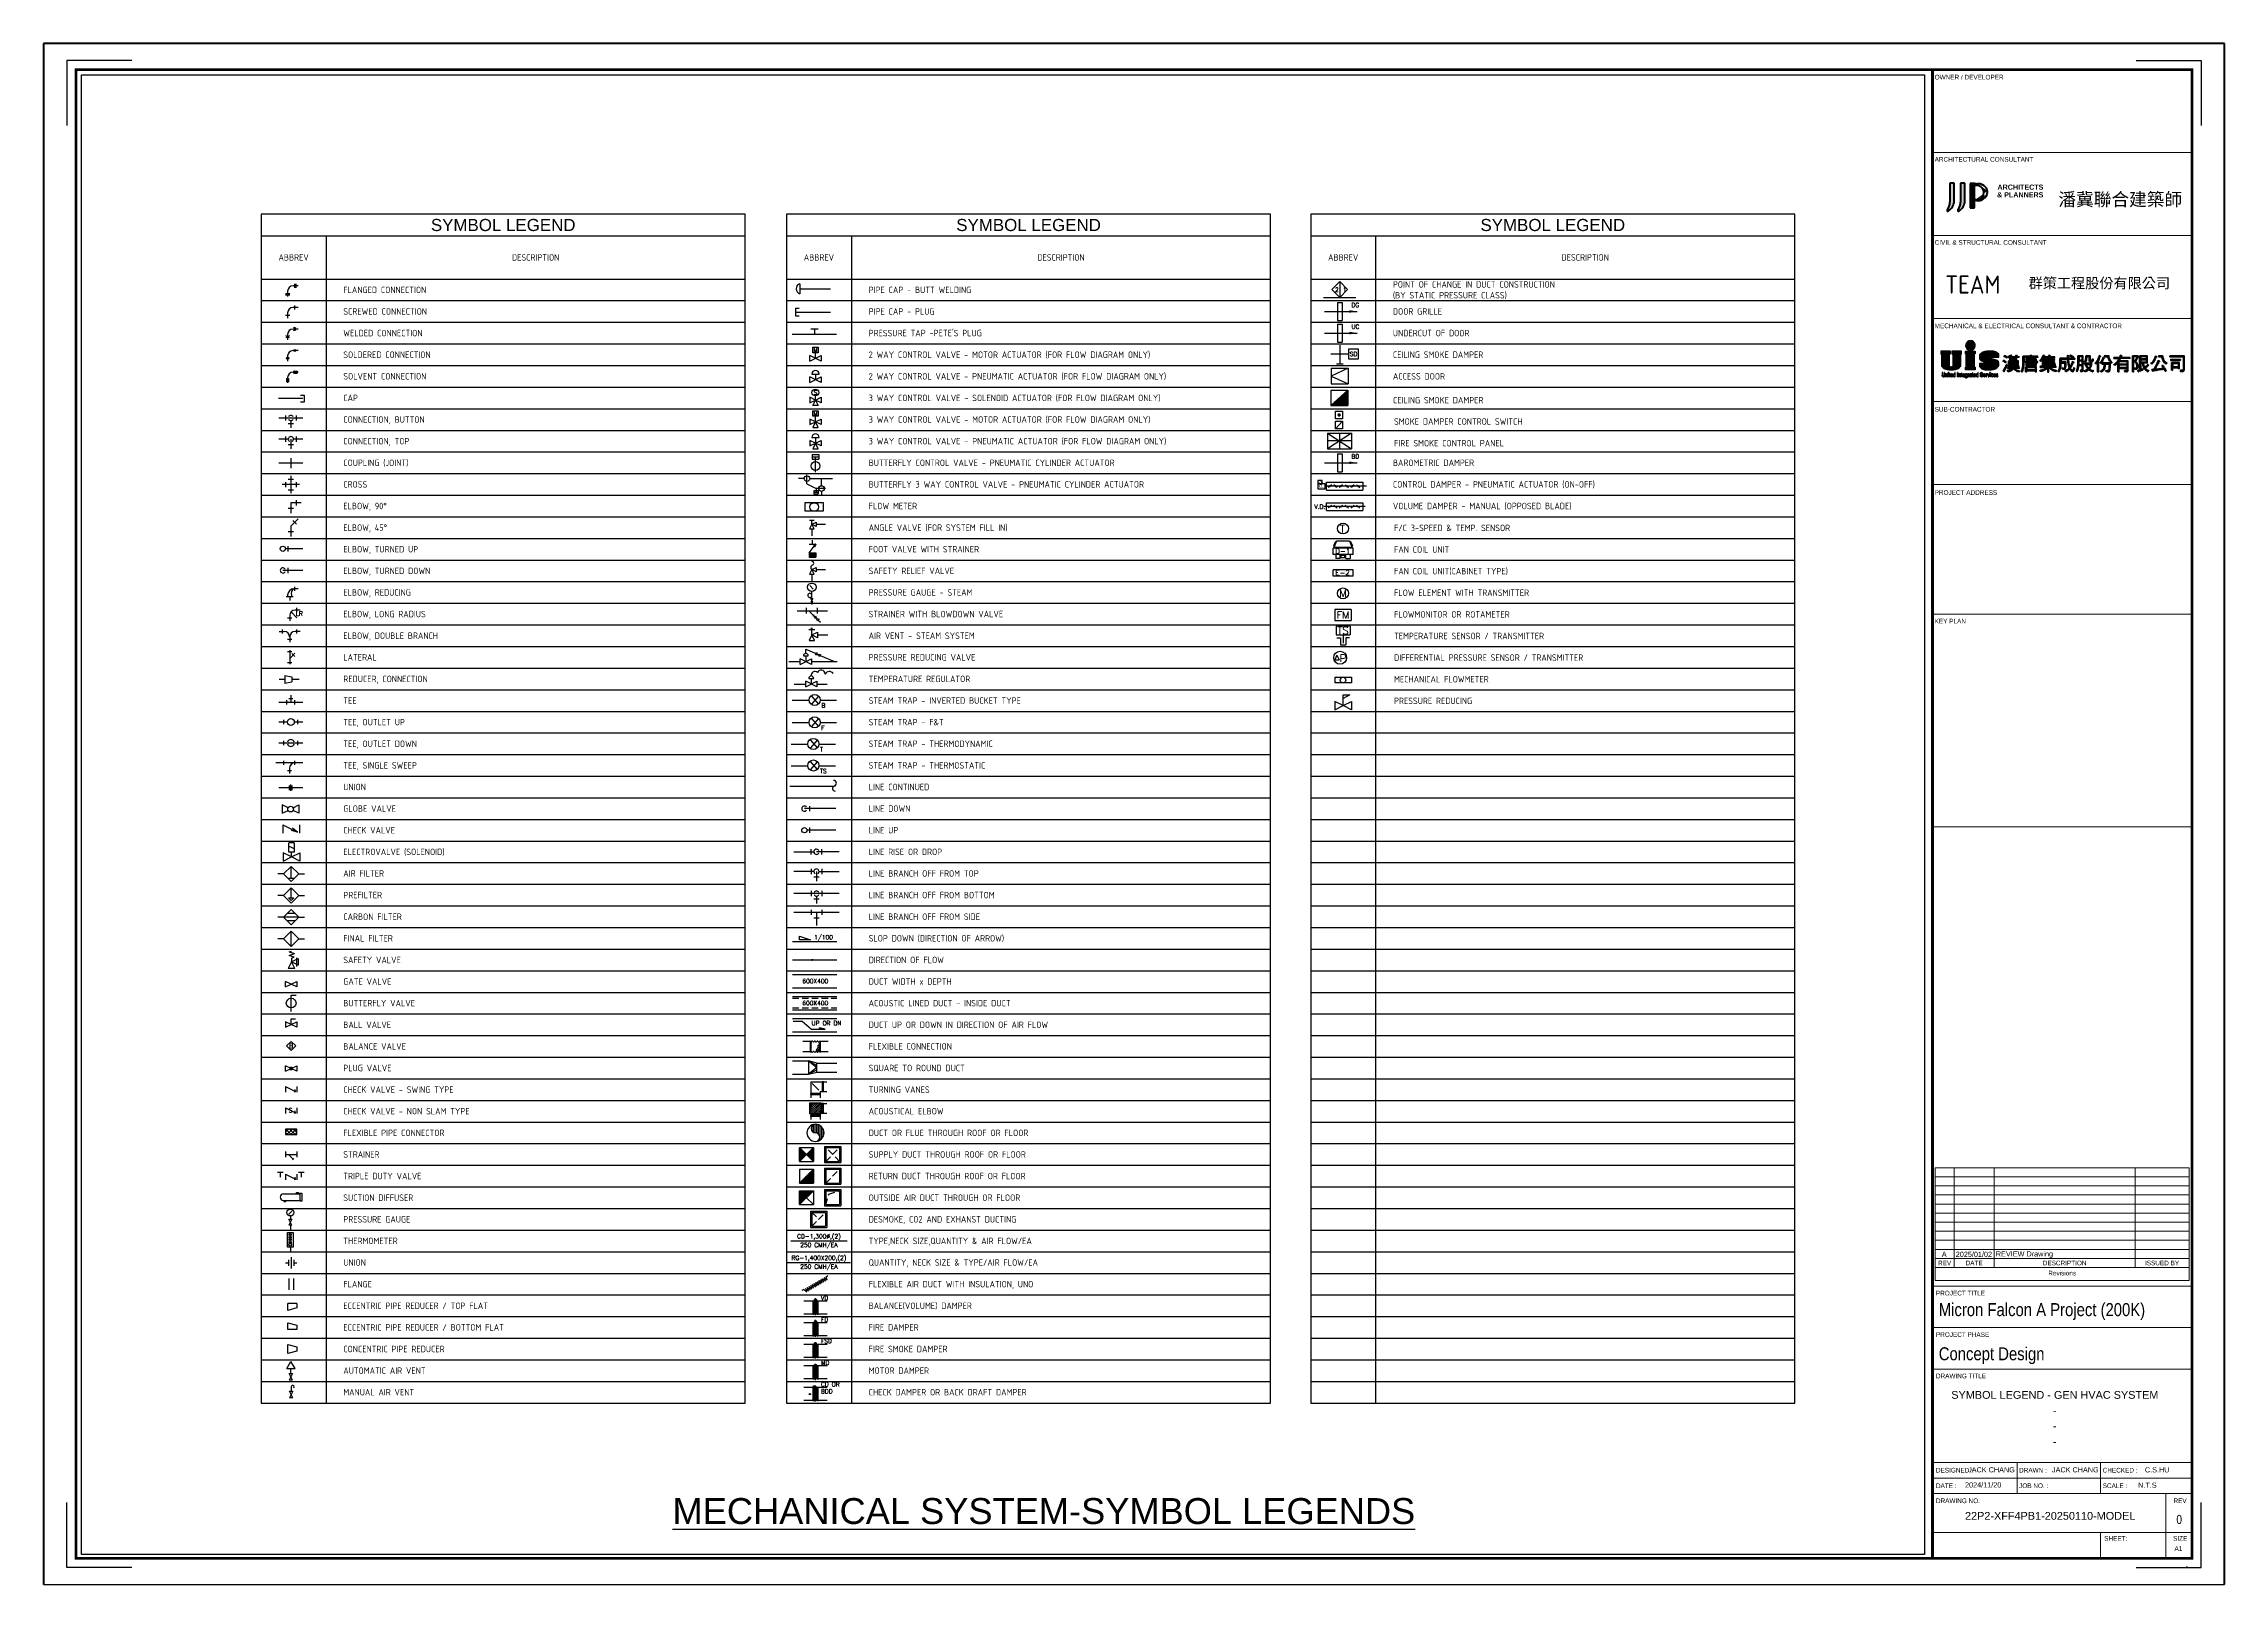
# Paper-space layout '00' of a CAD drawing. Extents: x 22 to 862, y -5 to 589.
# The model-space entities are those that its viewports show. They can reach past a viewport. Long polylines and large blocks are cut down to what shows.
import ezdxf
from ezdxf.enums import TextEntityAlignment as Align

# ---------------------------------------------------------------- set-up
doc = ezdxf.new("R2010")
doc.units = 0
doc.header["$LTSCALE"] = 10
for name, pattern in [('CENTER', [2, 1.25, -0.25, 0.25, -0.25]), ('EHIDDEN', [3, 2, -1]), ('HIDDEN', [0.375, 0.25, -0.125])]:
    doc.linetypes.add(name, pattern=pattern)
for name, color, linetype, lineweight in [('FALISU$0$ZS__A0NO7', 255, 'Continuous', 5), ('FALTTR$0$A-ANNO-NOTE', 7, 'Continuous', 70), ('FALTTR$0$G-ANNO-TTLB', 7, 'Continuous', 70), ('FALTTR$0$ZS__A0NO7', 255, 'Continuous', 5), ('ZS__A0NO7', 255, 'Continuous', 5)]:
    doc.layers.add(name, color=color, linetype=linetype, lineweight=lineweight)
for name, color, linetype in [('FALTTR$0$A3', 7, 'Continuous'), ('FALTTR$0$UIS-mM', 164, 'Continuous'), ('M-CDUCT-DAPR', 2, 'Continuous'), ('M-CDUCT-TEXT', 4, 'Continuous'), ('M-DETL-EQ', 6, 'Continuous'), ('M-DETL-TEXT', 3, 'Continuous'), ('M-FM-LINE2', 2, 'Continuous'), ('M-FM-LINE3', 3, 'Continuous'), ('M-FM-LINE5', 5, 'Continuous')]:
    doc.layers.add(name, color=color, linetype=linetype)
doc.styles.add('AA-TXT', font='isocp.shx', dxfattribs={"bigfont": 'chineset.shx'})
doc.styles.add('DD-TXT', font='arial.ttf')
doc.styles.add('FALISU$0$MIC-NAME', font='arial.ttf')
doc.styles.add('FALISU$0$PSC-EN', font='arial.ttf', dxfattribs={"width": 0.8})
doc.styles.add('FALTTR$0$ISOCP_B', font='', dxfattribs={"height": 7})
doc.styles.add('FALTTR$0$MIC-Arial', font='arial.ttf', dxfattribs={"height": 3})
doc.styles.add('FALTTR$0$MIC-Arial Narrow', font='ARIALN.TTF', dxfattribs={"height": 1.8})
doc.styles.add('FALTTR$0$Sitka Small_B', font='', dxfattribs={"width": 0.9, "height": 2})
doc.styles.add('FALTTR$0$微軟正黑體_B', font='', dxfattribs={"height": 5})
doc.styles.add('FALTTR$0$新細明體_B', font='', dxfattribs={"height": 4})
doc.styles.add('ROMAND', font='romand', dxfattribs={"height": 5})
doc.styles.add('ROMANS', font='simplex.shx', dxfattribs={"width": 0.8})
doc.styles.add('STDTEXT', font='simplex.shx', dxfattribs={"width": 0.8, "bigfont": 'chineset.shx'})
doc.styles.add('TITLE-NAME', font='arial.ttf')
doc.styles.get('FALTTR$0$ISOCP_B').set_extended_font_data('ISOCP', bold=True)
doc.styles.get('FALTTR$0$Sitka Small_B').set_extended_font_data('Sitka Small', bold=True)
doc.styles.get('FALTTR$0$微軟正黑體_B').set_extended_font_data('Microsoft JhengHei', bold=True)
doc.styles.get('FALTTR$0$新細明體_B').set_extended_font_data('PMingLiU', bold=True)

psp = doc.layouts.new('00')

msp = doc.modelspace()

# ---------------------------------------------------------------- texts
at = {"layer": 'M-CDUCT-DAPR', "color": 3, "style": 'AA-TXT', "oblique": -180, "text_generation_flag": 6, "width": 0.8}
msp.add_text('S', height=1.25, rotation=270, dxfattribs=at).set_placement((41843.18, 85350.21), align=Align.MIDDLE)
at = {"layer": 'M-CDUCT-TEXT', "color": 3, "style": 'AA-TXT', "oblique": 180, "text_generation_flag": 6}
msp.add_text('P', height=1.67, rotation=270, dxfattribs=at).set_placement((41843.87, 85348.67), align=Align.MIDDLE)
at = {"layer": 'M-DETL-EQ', "style": 'DD-TXT'}
for s, height, p in [('SYMBOL LEGEND', 4.6667, (41528.24, 85449.29)), ('SYMBOL LEGEND', 4.6667, (41730.84, 85449.29)), ('SYMBOL LEGEND', 4.6667, (41933, 85449.29)), ('%%uMECHANICAL SYSTEM-SYMBOL LEGENDS', 10, (41736.74, 84953.48))]:
    msp.add_text(s, height=height, dxfattribs=at).set_placement(p, align=Align.MIDDLE)
at = {"layer": 'M-DETL-TEXT', "style": 'AA-TXT'}
for s, p in [('ABBREV', (41447.41, 85436.79)), ('DESCRIPTION', (41540.74, 85436.79)), ('ABBREV', (41650, 85436.79)), ('DESCRIPTION', (41743.34, 85436.79)), ('ABBREV', (41852.17, 85436.79)), ('DESCRIPTION', (41945.5, 85436.79))]:
    msp.add_text(s, height=2.5, dxfattribs=at).set_placement(p, align=Align.MIDDLE)
for s, p in [('FLANGED CONNECTION', (41466.57, 85424.29)), ('PIPE CAP - BUTT WELDING', (41669.17, 85424.29)), ('(BY STATIC PRESSURE CLASS)', (41871.34, 85422.2)), ('POINT OF CHANGE IN DUCT CONSTRUCTION', (41871.34, 85426.37)), ('SCREWED CONNECTION', (41466.57, 85415.95)), ('PIPE CAP - PLUG', (41669.17, 85415.95)), ('DOOR GRILLE', (41871.34, 85415.95)), ('WELDED CONNECTION', (41466.57, 85407.62)), ("PRESSURE TAP -PETE'S PLUG", (41669.17, 85407.62)), ('UNDERCUT OF DOOR', (41871.34, 85407.62)), ('SOLDERED CONNECTION', (41466.57, 85399.29)), ('2 WAY CONTROL VALVE - MOTOR ACTUATOR (FOR FLOW DIAGRAM ONLY)', (41669.17, 85399.29)), ('CEILING SMOKE DAMPER', (41871.34, 85399.29)), ('SOLVENT CONNECTION', (41466.57, 85390.95)), ('2 WAY CONTROL VALVE - PNEUMATIC ACTUATOR (FOR FLOW DIAGRAM ONLY)', (41669.17, 85390.95)), ('ACCESS DOOR', (41871.34, 85390.95)), ('CAP', (41466.57, 85382.62)), ('3 WAY CONTROL VALVE - SOLENOID ACTUATOR (FOR FLOW DIAGRAM ONLY)', (41669.17, 85382.62)), ('CONNECTION, BUTTON', (41466.57, 85374.29)), ('3 WAY CONTROL VALVE - MOTOR ACTUATOR (FOR FLOW DIAGRAM ONLY)', (41669.17, 85374.29)), ('CONNECTION, TOP', (41466.57, 85365.95)), ('3 WAY CONTROL VALVE - PNEUMATIC ACTUATOR (FOR FLOW DIAGRAM ONLY)', (41669.17, 85365.95)), ('COUPLING (JOINT)', (41466.57, 85357.62)), ('BUTTERFLY CONTROL VALVE - PNEUMATIC CYLINDER ACTUATOR', (41669.17, 85357.62)), ('BAROMETRIC DAMPER', (41871.34, 85357.62)), ('CROSS', (41466.57, 85349.29)), ('BUTTERFLY 3 WAY CONTROL VALVE - PNEUMATIC CYLINDER ACTUATOR', (41669.17, 85349.29)), ('CONTROL DAMPER - PNEUMATIC ACTUATOR (ON-OFF)', (41871.34, 85349.29)), ('ELBOW, 90%%D', (41466.57, 85340.95)), ('FLOW METER', (41669.17, 85340.95)), ('VOLUME DAMPER - MANUAL (OPPOSED BLADE)', (41871.34, 85340.95)), ('ELBOW, 45%%D', (41466.57, 85332.62)), ('ANGLE VALVE (FOR SYSTEM FILL IN)', (41669.17, 85332.62)), ('ELBOW, TURNED UP', (41466.57, 85324.29)), ('FOOT VALVE WITH STRAINER', (41669.17, 85324.29)), ('ELBOW, TURNED DOWN', (41466.57, 85315.95)), ('SAFETY RELIEF VALVE', (41669.17, 85315.95)), ('ELBOW, REDUCING', (41466.57, 85307.62)), ('PRESSURE GAUGE - STEAM', (41669.17, 85307.62)), ('ELBOW, LONG RADIUS', (41466.57, 85299.29)), ('STRAINER WITH BLOWDOWN VALVE', (41669.17, 85299.29)), ('ELBOW, DOUBLE BRANCH', (41466.57, 85290.95)), ('AIR VENT - STEAM SYSTEM', (41669.17, 85290.95)), ('LATERAL', (41466.57, 85282.62)), ('PRESSURE REDUCING VALVE', (41669.17, 85282.62)), ('REDUCER, CONNECTION', (41466.57, 85274.29)), ('TEMPERATURE REGULATOR ', (41669.17, 85274.29)), ('TEE', (41466.57, 85265.95)), ('STEAM TRAP - INVERTED BUCKET TYPE', (41669.17, 85265.95)), ('TEE, OUTLET UP', (41466.57, 85257.62)), ('STEAM TRAP - F&T', (41669.17, 85257.62)), ('TEE, OUTLET DOWN', (41466.57, 85249.29)), ('STEAM TRAP - THERMODYNAMIC', (41669.17, 85249.29)), ('TEE, SINGLE SWEEP', (41466.57, 85240.95)), ('STEAM TRAP - THERMOSTATIC', (41669.17, 85240.95)), ('UNION', (41466.57, 85232.62)), ('LINE CONTINUED', (41669.17, 85232.62)), ('GLOBE VALVE', (41466.57, 85224.29)), ('LINE DOWN', (41669.17, 85224.29)), ('CHECK VALVE', (41466.57, 85215.95)), ('LINE UP', (41669.17, 85215.95)), ('ELECTROVALVE (SOLENOID)', (41466.57, 85207.62)), ('LINE RISE OR DROP', (41669.17, 85207.62)), ('AIR FILTER', (41466.57, 85199.29)), ('LINE BRANCH OFF FROM TOP', (41669.17, 85199.29)), ('PREFILTER', (41466.57, 85190.95)), ('LINE BRANCH OFF FROM BOTTOM', (41669.17, 85190.95)), ('CARBON FILTER', (41466.57, 85182.62)), ('LINE BRANCH OFF FROM SIDE', (41669.17, 85182.62)), ('FINAL FILTER', (41466.57, 85174.29)), ('SLOP DOWN (DIRECTION OF ARROW)', (41669.17, 85174.29)), ('SAFETY VALVE', (41466.57, 85165.95)), ('DIRECTION OF FLOW', (41669.17, 85165.95)), ('GATE VALVE', (41466.57, 85157.62)), ('DUCT WIDTH x DEPTH', (41669.17, 85157.62)), ('BUTTERFLY VALVE', (41466.57, 85149.29)), ('ACOUSTIC LINED DUCT - INSIDE DUCT ', (41669.17, 85149.29)), ('BALL VALVE', (41466.57, 85140.95)), ('DUCT UP OR DOWN IN DIRECTION OF AIR FLOW', (41669.17, 85140.95)), ('BALANCE VALVE', (41466.57, 85132.62)), ('FLEXIBLE CONNECTION', (41669.17, 85132.62)), ('PLUG VALVE', (41466.57, 85124.29)), ('SQUARE TO ROUND DUCT', (41669.17, 85124.29)), ('CHECK VALVE - SWING TYPE', (41466.57, 85115.95)), ('TURNING VANES', (41669.17, 85115.95)), ('CHECK VALVE - NON SLAM TYPE', (41466.57, 85107.62)), ('ACOUSTICAL ELBOW', (41669.17, 85107.62)), ('FLEXIBLE PIPE CONNECTOR', (41466.57, 85099.29)), ('DUCT OR FLUE THROUGH ROOF OR FLOOR', (41669.17, 85099.29)), ('STRAINER', (41466.57, 85090.95)), ('SUPPLY DUCT THROUGH ROOF OR FLOOR', (41669.17, 85090.95)), ('TRIPLE DUTY VALVE', (41466.57, 85082.62)), ('RETURN DUCT THROUGH ROOF OR FLOOR', (41669.17, 85082.62)), ('SUCTION DIFFUSER', (41466.57, 85074.29)), ('PRESSURE GAUGE', (41466.57, 85065.95)), ('OUTSIDE AIR DUCT THROUGH OR FLOOR', (41669.17, 85074.29)), ('DESMOKE, CO2 AND EXHANST DUCTING', (41669.17, 85065.95)), ('THERMOMETER', (41466.57, 85057.62)), ('TYPE,NECK SIZE,QUANTITY & AIR FLOW/EA', (41669.17, 85057.62)), ('UNION', (41466.57, 85049.29)), ('QUANTITY, NECK SIZE & TYPE/AIR FLOW/EA', (41669.17, 85049.29)), ('FLANGE', (41466.57, 85040.95)), ('FLEXIBLE AIR DUCT WITH INSULATION, UNO', (41669.17, 85040.95)), ('ECCENTRIC PIPE REDUCER / TOP FLAT', (41466.57, 85032.62)), ('BALANCE(VOLUME) DAMPER', (41669.17, 85032.62)), ('ECCENTRIC PIPE REDUCER / BOTTOM FLAT', (41466.57, 85024.29)), ('FIRE DAMPER', (41669.17, 85024.29)), ('CONCENTRIC PIPE REDUCER', (41466.57, 85015.95)), ('FIRE SMOKE DAMPER', (41669.17, 85015.95)), ('AUTOMATIC AIR VENT ', (41466.57, 85007.62)), ('MOTOR DAMPER', (41669.17, 85007.62)), ('MANUAL AIR VENT', (41466.57, 84999.29)), ('CHECK DAMPER OR BACK DRAFT DAMPER', (41669.17, 84999.29))]:
    msp.add_text(s, height=2.5, dxfattribs=at).set_placement(p, align=Align.MIDDLE_LEFT)
for s, p in [('CEILING SMOKE DAMPER', (41871.4, 85380.49)), ('SMOKE DAMPER CONTROL SWITCH', (41871.78, 85372.27)), ('FIRE SMOKE CONTROL PANEL', (41871.78, 85363.91)), ('F/C 3-SPEED & TEMP. SENSOR', (41871.78, 85331.26)), ('FAN COIL UNIT', (41871.78, 85322.92)), ('FAN COIL UNIT(CABINET TYPE)', (41871.78, 85314.59)), ('FLOW ELEMENT WITH TRANSMITTER', (41871.78, 85306.26)), ('FLOWMONITOR OR ROTAMETER', (41871.78, 85297.92)), ('TEMPERATURE SENSOR / TRANSMITTER', (41871.78, 85289.59)), ('DIFFERENTIAL PRESSURE SENSOR / TRANSMITTER', (41871.78, 85281.26)), ('MECHANICAL FLOWMETER', (41871.78, 85272.92)), ('PRESSURE REDUCING', (41871.78, 85264.59))]:
    msp.add_text(s, height=2.5, dxfattribs=at).set_placement(p)
at = {"layer": 'M-FM-LINE3'}
for s, height, style, p in [('2', 1.67, 'STDTEXT', (41849.02, 85423.53)), ('1', 1.67, 'STDTEXT', (41851.97, 85423.53)), ('DG', 1.667, 'STDTEXT', (41855.35, 85417.57)), ('UC', 1.667, 'STDTEXT', (41855.35, 85409.24)), ('BD', 1.667, 'STDTEXT', (41855.35, 85359.24)), ('V.D.', 1.667, 'STDTEXT', (41841.05, 85339.84)), ('T', 2.8, 'ROMAND', (41850.92, 85330.74)), ('LR', 1.667, 'STDTEXT', (41448.23, 85298.65)), ('B', 1.67, 'STDTEXT', (41650.93, 85263.21)), ('F', 1.67, 'STDTEXT', (41650.87, 85254.57)), ('T', 1.67, 'STDTEXT', (41650.42, 85246.27)), ('TS', 1.667, 'STDTEXT', (41650.42, 85237.92))]:
    msp.add_text(s, height=height, dxfattribs=dict(at, style=style)).set_placement(p)
for s, height, style, p in [('M', 1.67, 'STDTEXT', (41648.67, 85401.1)), ('SD', 1.667, 'STDTEXT', (41856.15, 85399.55)), ('S', 1.67, 'STDTEXT', (41648.63, 85384.71)), ('M', 1.67, 'STDTEXT', (41648.67, 85376.61)), ('M', 2.8, 'ROMAND', (41852.1, 85307.27)), ('FM', 2.8, 'ROMAND', (41852.1, 85298.93)), ('TS', 2.8, 'ROMAND', (41852.1, 85292.95)), ('P', 2.8, 'ROMAND', (41852.1, 85282.27)), ('1/100', 1.667, 'STDTEXT', (41651.75, 85174.55)), ('600X400', 1.667, 'STDTEXT', (41648.6, 85157.78)), ('600X400', 1.667, 'STDTEXT', (41648.58, 85149.33)), ('UP OR DN', 1.667, 'STDTEXT', (41652.91, 85141.58)), ('B', 1.67, 'STDTEXT', (41446.47, 85132.81)), ('S', 1.67, 'STDTEXT', (41446.24, 85107.99)), ('CD-1,300%%C,(2)', 1.6667, 'STDTEXT', (41650, 85059.29)), ('RG-1,400X200,(2)', 1.6667, 'STDTEXT', (41650, 85050.95)), ('250 CMH/EA', 1.667, 'STDTEXT', (41650, 85055.95)), ('250 CMH/EA', 1.667, 'STDTEXT', (41650, 85047.62))]:
    msp.add_text(s, height=height, dxfattribs=dict(at, style=style)).set_placement(p, align=Align.MIDDLE)
at = {"layer": 'M-FM-LINE3', "style": 'ROMANS'}
for s, p in [('D-1', (41849.1, 85322.58)), ('E-2', (41849.1, 85314.25))]:
    msp.add_text(s, height=2, rotation=0.00001, dxfattribs=at).set_placement(p)
at = {"layer": 'M-FM-LINE3', "style": 'STDTEXT'}
for s, p in [('VD', (41650.77, 85035.65)), ('FD', (41650.77, 85027.32)), ('FSD', (41650.77, 85018.99)), ('MD', (41650.77, 85010.65)), ('CD OR', (41650.77, 85002.32)), ('BDD', (41650.77, 84999.64))]:
    msp.add_text(s, height=1.667, dxfattribs=at).set_placement(p, align=Align.MIDDLE_LEFT)

# ---------------------------------------------------------------- blocks, each defined once
blk = doc.blocks.new('FALNAME')
at = {"layer": 'ZS__A0NO7', "color": 255, "style": 'TITLE-NAME'}
for tag, p in [('DRAWINGTITLE1', (799.24, 66.55)), ('DRAWINGTITLE2', (799.24, 60.55)), ('DRAWINGTITLE3', (799.24, 54.55)), ('DRAWINGTITLE4', (799.24, 48.55))]:
    blk.add_attdef(tag, text='', height=3, dxfattribs=at).set_placement(p, align=Align.CENTER)
for tag, p in [('DESIGNED', (765.8, 39.18)), ('DRAWN', (798.15, 39.18)), ('SCALE', (831.36, 33.23)), ('CHECK', (833.99, 39.15))]:
    blk.add_attdef(tag, text='', height=2, dxfattribs=at).set_placement(p, align=Align.MIDDLE_LEFT)
blk = doc.blocks.new('FALTTR$0$new block')
h = blk.add_hatch(color=114)
h.paths.add_polyline_path([(28.34, 7.27), (28.46, 7.54), (28.59, 7.83), (28.72, 8.14), (28.76, 8.24), (28.74, 8.28), (28.59, 8.63), (28.54, 8.67), (28.49, 8.62), (28.48, 8.59), (28.36, 8.34), (28.23, 8.06), (28.1, 7.78), (28, 7.59), (27.85, 7.32), (27.7, 7.07), (27.55, 6.83), (27.51, 6.78), (27.33, 6.53), (27.15, 6.33), (27.12, 6.23), (27.16, 6.16), (27.19, 6.12), (27.47, 5.83), (27.59, 5.73), (27.65, 5.82), (27.69, 6.07), (27.81, 6.26), (27.96, 6.52), (28.09, 6.76), (28.1, 6.79), (28.22, 7.02)])
h.paths.add_polyline_path([(27.52, 9.58), (27.65, 9.49), (27.89, 9.32), (28.12, 9.13), (28.14, 9.15), (28.35, 9.45), (28.4, 9.52), (28.2, 9.67), (27.95, 9.85), (27.89, 9.88), (27.66, 10.02), (27.37, 10.18), (27.31, 10.13), (27.22, 10.02), (27.09, 9.82), (27.25, 9.75)])
h.paths.add_polyline_path([(28.05, 11.87), (27.76, 12.02), (27.69, 11.96), (27.61, 11.85), (27.48, 11.65), (27.61, 11.59), (27.9, 11.44), (28.01, 11.37), (28.25, 11.2), (28.48, 11.02), (28.5, 11.04), (28.72, 11.34), (28.76, 11.41), (28.58, 11.54), (28.32, 11.72), (28.29, 11.74)])
for points in [[(29.79, 11.18), (29.79, 10.24), (29.9, 10.15), (30.17, 10.15), (30.29, 10.24), (30.29, 10.32), (30.29, 10.71), (30.29, 11.18), (32.01, 11.18), (32.01, 10.71), (30.29, 10.71), (30.29, 10.32), (32.01, 10.32), (32.01, 10.24), (32.12, 10.15), (32.4, 10.15), (32.51, 10.24), (32.51, 11.18), (33.34, 11.18), (33.4, 11.3), (33.4, 11.52), (33.34, 11.6), (32.51, 11.6), (32.51, 11.8), (32.58, 11.94), (32.65, 12.04), (32.52, 12.11), (32.12, 12.13), (32.01, 12.04), (32.01, 11.6), (30.29, 11.6), (30.29, 11.82), (30.36, 11.96), (30.43, 12.07), (30.3, 12.14), (29.9, 12.16), (29.79, 12.07), (29.79, 11.6), (29.04, 11.6), (28.99, 11.52), (28.99, 11.3), (29.04, 11.18)], [(30.95, 8.6), (30.95, 8.21), (31.43, 8.21), (31.43, 8.6)], [(37.57, 9.68), (35.65, 9.68), (35.57, 9.56), (35.57, 9.35), (35.65, 9.24), (37.57, 9.24), (40.54, 9.24), (40.62, 9.35), (40.62, 9.56), (40.54, 9.68)], [(39.51, 10.2), (39.51, 9.68), (40.01, 9.68), (40.01, 10.57), (39.9, 10.66), (37.57, 10.66), (35.98, 10.66), (35.9, 10.54), (35.9, 10.32), (35.98, 10.2)], [(35.98, 8.65), (35.9, 8.54), (35.9, 8.32), (35.98, 8.21), (37.57, 8.21), (39.9, 8.21), (40.01, 8.32), (40.01, 9.24), (39.51, 9.24), (39.51, 8.65)], [(31.95, 6.72), (31.74, 6.92), (31.64, 7.01), (33.45, 7.01), (33.51, 7.13), (33.51, 7.35), (33.45, 7.43), (31.41, 7.43), (31.39, 7.49), (31.39, 7.49), (31.42, 7.79), (30.94, 7.79), (30.93, 7.72), (30.86, 7.44), (30.86, 7.43), (28.93, 7.43), (28.87, 7.35), (28.87, 7.13), (28.93, 7.01), (30.65, 7.01), (30.63, 6.98), (30.41, 6.78), (30.32, 6.72), (30.09, 6.58), (29.81, 6.46), (29.49, 6.35), (29.31, 6.28), (29.02, 6.2), (28.73, 6.15), (28.77, 6.05), (28.99, 5.77), (29.12, 5.65), (29.17, 5.66), (29.49, 5.77), (29.72, 5.85), (30.02, 5.98), (30.28, 6.12), (30.51, 6.26), (30.72, 6.41), (30.8, 6.48), (31.01, 6.69), (31.18, 6.92), (31.28, 6.78), (31.48, 6.55), (31.64, 6.4), (31.9, 6.21), (31.95, 6.17), (32.19, 6.03), (32.48, 5.88), (32.63, 5.81), (32.91, 5.72), (33.2, 5.65), (33.32, 5.71), (33.36, 5.76), (33.57, 5.98), (33.59, 6.07), (33.54, 6.1), (33.42, 6.12), (33.13, 6.17), (33.06, 6.18), (32.78, 6.27), (32.5, 6.39), (32.39, 6.44), (32.13, 6.59)], [(30.95, 8.21), (29.23, 8.21), (29.17, 8.12), (29.17, 7.9), (29.23, 7.79), (30.94, 7.79), (33.15, 7.79), (33.2, 7.9), (33.2, 8.12), (33.15, 8.21)]]:
    blk.add_hatch(color=114).paths.add_polyline_path(points)
h = blk.add_hatch(color=114)
h.paths.add_polyline_path([(33.04, 8.6), (33.15, 8.67), (33.15, 9.84), (33.04, 9.93), (31.43, 9.93), (31.43, 10.32), (30.95, 10.32), (30.95, 9.93), (29.34, 9.93), (29.23, 9.84), (29.23, 8.67), (29.34, 8.6), (30.95, 8.6)])
h.paths.add_polyline_path([(31.43, 8.98), (31.43, 9.54), (32.65, 9.54), (32.65, 8.98)], flags=16)
h.paths.add_polyline_path([(30.95, 8.98), (29.73, 8.98), (29.73, 9.54), (30.95, 9.54)], flags=16)
at = {"layer": 'FALTTR$0$UIS-mM'}
for points in [[(13.74, 14.17), (15.39, 14.17, 4.273121)], [(40.54, 11.24), (40.62, 11.34), (40.62, 11.57), (40.54, 11.68), (38.07, 11.68), (38.07, 11.85), (38.14, 12), (38.2, 12.1), (38.08, 12.16), (37.68, 12.18), (37.57, 12.1), (37.57, 11.68), (34.9, 11.68), (34.79, 11.57), (34.79, 9.31), (34.79, 8.98), (34.78, 8.66), (34.76, 8.36), (34.74, 8.09), (34.72, 7.83), (34.69, 7.59), (34.64, 7.3), (34.57, 7.01), (34.5, 6.73), (34.39, 6.42), (34.28, 6.15), (34.15, 5.93), (34.18, 5.83), (34.21, 5.82), (34.44, 5.64), (34.51, 5.62), (34.6, 5.76), (34.74, 6.01), (34.85, 6.28), (34.86, 6.31), (34.96, 6.59), (35.05, 6.87), (35.12, 7.16), (35.16, 7.44), (35.18, 7.52), (35.21, 7.76), (35.24, 8.02), (35.26, 8.31), (35.28, 8.62), (35.28, 8.96), (35.29, 9.31), (35.29, 11.24)], [(42.14, 11.05), (41.97, 10.81), (41.89, 10.7), (41.71, 10.46), (41.5, 10.25), (41.29, 10.06), (41.26, 10.02), (41.31, 9.97), (41.58, 9.87), (41.73, 9.84), (41.77, 9.87), (41.99, 10.07), (42.2, 10.29), (42.32, 10.45), (42.32, 8.18), (42.43, 8.09), (42.7, 8.09), (42.82, 8.18), (42.82, 8.32), (42.82, 8.77), (42.82, 9.21), (42.82, 9.63), (42.82, 10.1), (46.9, 10.1), (46.96, 10.2), (46.96, 10.43), (46.9, 10.52), (42.82, 10.52), (42.82, 10.99), (47.07, 10.99), (47.15, 11.09), (47.15, 11.32), (47.07, 11.43), (42.88, 11.43), (42.89, 11.45), (43, 11.72), (43.12, 11.8), (43.18, 11.88), (43.1, 11.97), (42.62, 12.16), (42.56, 12.11), (42.49, 11.86), (42.39, 11.58), (42.28, 11.34), (42.27, 11.31)], [(42.82, 9.63), (42.82, 9.21), (46.9, 9.21), (46.96, 9.31), (46.96, 9.54), (46.9, 9.63)], [(47.18, 8.32), (47.26, 8.43), (47.26, 8.65), (47.18, 8.77), (42.82, 8.77), (42.82, 8.32)], [(44.72, 11.86), (44.58, 11.62), (44.43, 11.43), (45.03, 11.43), (45.07, 11.49), (45.23, 11.74), (45.37, 11.82), (45.46, 11.88), (45.45, 11.89), (45.28, 11.98), (44.87, 12.16), (44.82, 12.11)], [(44.99, 10.99), (44.48, 10.99), (44.48, 10.52), (44.99, 10.52)], [(44.48, 10.1), (44.48, 9.63), (44.99, 9.63), (44.99, 10.1)], [(44.99, 9.21), (44.48, 9.21), (44.48, 8.77), (44.99, 8.77)], [(55.99, 9.96), (55.99, 9.69), (55.98, 9.36), (55.97, 9.05), (55.96, 8.77), (55.94, 8.49), (55.92, 8.24), (55.91, 8.13), (55.88, 7.83), (55.83, 7.53), (55.78, 7.24), (55.72, 6.96), (55.7, 6.85), (55.6, 6.54), (55.51, 6.27), (55.4, 6.03), (55.44, 5.94), (55.46, 5.93), (55.7, 5.74), (55.76, 5.73), (55.88, 5.94), (55.99, 6.21), (56.08, 6.49), (56.14, 6.66), (56.22, 6.95), (56.28, 7.23), (56.34, 7.52), (56.38, 7.81), (56.4, 7.99), (57.57, 7.99), (57.57, 8.43), (56.44, 8.43), (56.45, 8.56), (56.46, 8.83), (56.47, 9.13), (56.48, 9.44), (56.49, 9.77), (57.57, 9.77), (57.57, 10.2), (56.49, 10.2), (56.49, 11.49), (56.49, 11.93), (56.1, 11.93), (55.99, 11.82)], [(57.57, 11.49), (57.57, 10.2), (57.57, 9.77), (57.57, 8.43), (57.57, 7.99), (57.57, 6.62), (57.48, 6.36), (57.35, 6.3), (56.98, 6.28), (56.93, 6.23), (57.02, 6.03), (57.09, 5.79), (57.18, 5.7), (57.57, 5.78), (57.81, 5.89), (57.85, 5.92), (58.02, 6.14), (58.07, 6.42), (58.07, 11.82), (57.93, 11.93), (56.49, 11.93), (56.49, 11.49)], [(61.49, 8.7), (61.36, 8.94), (61.24, 8.98), (58.63, 8.98), (58.54, 8.88), (58.54, 8.65), (58.63, 8.54), (60.92, 8.54), (60.85, 8.31), (60.75, 8.05), (60.68, 7.88), (60.54, 7.61), (60.38, 7.37), (60.35, 7.34), (60.16, 7.11), (60.12, 7.15), (59.93, 7.38), (59.81, 7.54), (59.66, 7.8), (59.54, 8.07), (59.47, 8.25), (59.38, 8.54), (58.9, 8.54), (58.92, 8.47), (59.02, 8.16), (59.12, 7.89), (59.24, 7.65), (59.32, 7.47), (59.47, 7.22), (59.65, 6.97), (59.82, 6.8), (59.81, 6.78), (59.74, 6.73), (59.51, 6.57), (59.24, 6.43), (58.95, 6.3), (58.68, 6.21), (58.39, 6.14), (58.35, 6.1), (58.39, 6.03), (58.55, 5.8), (58.68, 5.73), (58.9, 5.79), (59.19, 5.89), (59.43, 6), (59.43, 6), (59.7, 6.14), (59.95, 6.3), (60.18, 6.47), (60.26, 6.41), (60.47, 6.27), (60.73, 6.12), (61, 5.98), (61.07, 5.96), (61.36, 5.84), (61.62, 5.75), (61.74, 5.7), (61.81, 5.77), (61.86, 5.81), (62.07, 6.01), (62.1, 6.1), (62.03, 6.14), (61.89, 6.17), (61.58, 6.27), (61.31, 6.37), (61.08, 6.48), (61.04, 6.5), (60.77, 6.64), (60.53, 6.8), (60.54, 6.81), (60.73, 7.03), (60.85, 7.2), (60.99, 7.45), (61.13, 7.74), (61.18, 7.84), (61.28, 8.07), (61.38, 8.36)], [(59.51, 10.78), (59.52, 11.09), (59.52, 11.43), (60.41, 11.43), (60.41, 9.77), (60.49, 9.57), (60.59, 9.53), (60.91, 9.49), (61.46, 9.49), (61.64, 9.51), (61.83, 9.67), (61.89, 9.84), (61.97, 10.12), (62.04, 10.45), (61.95, 10.57), (61.72, 10.66), (61.63, 10.68), (61.57, 10.64), (61.51, 10.33), (61.45, 10.1), (61.27, 9.99), (61.15, 9.99), (60.95, 10.03), (60.91, 10.13), (60.91, 11.77), (60.79, 11.88), (59.13, 11.88), (59.02, 11.77), (59.02, 11.11), (59.01, 10.99), (58.99, 10.69), (58.94, 10.41), (58.92, 10.36), (58.8, 10.11), (58.62, 9.89), (58.38, 9.68), (58.43, 9.58), (58.61, 9.34), (58.74, 9.29), (58.94, 9.44), (59.13, 9.64), (59.19, 9.71), (59.33, 9.96), (59.43, 10.25), (59.47, 10.48)], [(72.42, 10.79), (76.05, 10.79), (76.13, 10.91), (76.13, 11.13), (76.05, 11.24), (72.63, 11.24), (72.65, 11.28), (72.77, 11.55), (72.99, 11.68), (73.07, 11.8), (72.99, 11.9), (72.44, 12.1), (72.33, 12.02), (72.25, 11.78), (72.15, 11.5), (72.05, 11.24), (69.91, 11.24), (69.83, 11.13), (69.83, 10.91), (69.91, 10.79), (71.84, 10.79), (71.8, 10.72), (71.71, 10.55), (71.56, 10.3), (71.39, 10.05), (71.21, 9.81), (71.21, 9.8), (71.02, 9.57), (70.82, 9.35), (70.61, 9.13), (70.4, 8.94), (70.18, 8.75), (69.94, 8.57), (69.89, 8.49), (69.93, 8.44), (69.97, 8.43), (70.24, 8.31), (70.41, 8.29), (70.62, 8.46), (70.85, 8.65), (71.07, 8.85), (71.28, 9.06), (71.41, 9.22), (71.41, 5.73), (71.52, 5.65), (71.8, 5.65), (71.91, 5.73), (71.91, 6.89), (71.91, 7.35), (71.91, 8.24), (71.91, 8.67), (71.91, 9.52), (74.91, 9.52), (74.91, 8.67), (74.91, 8.24), (74.91, 7.35), (74.91, 6.89), (74.91, 6.4), (74.77, 6.23), (74.69, 6.21), (74.43, 6.19), (74.01, 6.18), (73.94, 6.15), (74.03, 5.94), (74.1, 5.7), (74.19, 5.62), (74.52, 5.65), (74.81, 5.7), (75.05, 5.76), (75.32, 5.91), (75.41, 6.12), (75.41, 9.87), (75.27, 9.99), (71.96, 9.99), (72.03, 10.09), (72.12, 10.24), (72.27, 10.49)], [(77.55, 11.49), (78.83, 11.49), (77.89, 9.68), (77.85, 9.56), (77.92, 9.49), (78.1, 9.3), (78.29, 9.07), (78.45, 8.83), (78.59, 8.59), (78.67, 8.4), (78.75, 8.12), (78.78, 7.85), (78.75, 7.59), (78.65, 7.35), (78.5, 7.19), (78.21, 7.13), (77.89, 7.17), (77.8, 7.1), (77.84, 7.02), (77.92, 6.71), (78.1, 6.59), (78.17, 6.59), (78.49, 6.63), (78.71, 6.73), (78.74, 6.74), (78.97, 6.91), (79.14, 7.15), (79.18, 7.26), (79.25, 7.54), (79.27, 7.85), (79.27, 7.94), (79.24, 8.22), (79.16, 8.5), (79.05, 8.79), (79.02, 8.85), (78.86, 9.11), (78.69, 9.34), (78.49, 9.55), (78.44, 9.65), (78.47, 9.76), (79.41, 11.68), (79.23, 11.86), (79.05, 11.91), (77.16, 11.91), (77.05, 11.82), (77.05, 5.76), (77.16, 5.68), (77.44, 5.68), (77.55, 5.76)], [(79.74, 6.44), (79.64, 6.4), (79.34, 6.32), (79.08, 6.26), (79.14, 6.09), (79.27, 5.76), (79.35, 5.65), (79.55, 5.85), (79.77, 5.92), (80.05, 6.01), (80.33, 6.11), (80.61, 6.21), (80.89, 6.32), (81.16, 6.43), (81.17, 6.48), (81.19, 6.85), (81.13, 6.92), (81.1, 6.91), (81.08, 6.9), (80.81, 6.79), (80.53, 6.69), (80.24, 6.59), (80.24, 8.98), (80.24, 9.43), (80.24, 10.24), (80.24, 10.68), (80.24, 11.46), (80.24, 11.91), (79.85, 11.91), (79.74, 11.8)], [(82.3, 11.46), (82.3, 10.68), (82.3, 10.24), (82.3, 9.43), (80.24, 9.43), (80.24, 8.98), (82.69, 8.98), (82.8, 9.1), (82.8, 11.82), (82.69, 11.91), (80.24, 11.91), (80.24, 11.46)], [(82.3, 10.24), (82.3, 10.68), (80.24, 10.68), (80.24, 10.24)], [(81.81, 7.59), (81.8, 7.62), (81.7, 7.85), (81.6, 8.13), (81.51, 8.43), (81.45, 8.67), (81.39, 8.98), (80.93, 8.98), (80.97, 8.79), (81.03, 8.48), (81.1, 8.2), (81.17, 7.96), (81.24, 7.71), (81.35, 7.44), (81.48, 7.17), (81.56, 7.02), (81.72, 6.77), (81.92, 6.52), (82.01, 6.42), (82.23, 6.21), (82.46, 6.03), (82.66, 5.9), (82.9, 5.76), (82.99, 5.7), (83.08, 5.78), (83.14, 5.84), (83.35, 6.04), (83.38, 6.12), (83.33, 6.17), (83.12, 6.26), (82.86, 6.4), (82.64, 6.56), (82.55, 6.63), (82.33, 6.83), (82.15, 7.05), (82.08, 7.15), (82.27, 7.29), (82.5, 7.46), (82.72, 7.66), (82.94, 7.86), (83.16, 8.09), (83.33, 8.13), (83.41, 8.18), (83.41, 8.19), (83.29, 8.32), (82.97, 8.6), (82.89, 8.55), (82.87, 8.52), (82.66, 8.28), (82.46, 8.07), (82.25, 7.89), (82.07, 7.75)], [(95.22, 9.18), (95.11, 9.26), (92.22, 9.26), (92.12, 9.15), (92.12, 6.4), (92.22, 6.31), (92.5, 6.31), (92.61, 6.4), (92.61, 7.17), (92.61, 7.63), (92.61, 8.82), (94.72, 8.82), (94.72, 7.63), (94.72, 7.17), (94.72, 6.89), (94.83, 6.82), (95.11, 6.82), (95.22, 6.89)], [(44.79, 7.85), (44.86, 7.99), (44.93, 8.09), (44.8, 8.16), (44.4, 8.18), (44.29, 8.09), (44.29, 7.85), (41.57, 7.85), (41.48, 7.74), (41.48, 7.51), (41.57, 7.4), (44.05, 7.4), (43.95, 7.33), (43.7, 7.14), (43.48, 7), (43.3, 6.9), (43.03, 6.77), (42.76, 6.65), (42.49, 6.55), (42.45, 6.53), (42.19, 6.46), (41.92, 6.38), (41.62, 6.31), (41.29, 6.23), (41.34, 6.14), (41.39, 6.1), (41.59, 5.88), (41.68, 5.79), (41.76, 5.8), (42.01, 5.87), (42.42, 6.01), (42.57, 6.06), (42.85, 6.18), (43.12, 6.3), (43.37, 6.43), (43.62, 6.57), (43.87, 6.73), (44.12, 6.91), (44.29, 7.03), (44.29, 5.68), (44.4, 5.6), (44.68, 5.6), (44.79, 5.68), (44.79, 7.2), (44.83, 7.17), (45.06, 6.97), (45.29, 6.8), (45.47, 6.67), (45.71, 6.51), (45.97, 6.36), (46.26, 6.21), (46.4, 6.14), (46.64, 6.04), (46.92, 5.93), (47.21, 5.83), (47.54, 5.73), (47.61, 5.8), (47.67, 5.87), (47.88, 6.1), (47.96, 6.18), (47.77, 6.21), (47.48, 6.28), (47.2, 6.36), (46.92, 6.45), (46.62, 6.56), (46.34, 6.67), (46.08, 6.8), (45.84, 6.92), (45.62, 7.05), (45.38, 7.21), (45.11, 7.4), (47.51, 7.4), (47.6, 7.51), (47.6, 7.74), (47.51, 7.85)], [(92.61, 7.63), (92.61, 7.17), (94.72, 7.17), (94.72, 7.63)]]:
    blk.add_hatch(color=114, dxfattribs=at).paths.add_polyline_path(points)
h = blk.add_hatch(color=256, dxfattribs=at)
edge = h.paths.add_edge_path()
edge.add_line((11.13, 12.59), (11.13, 13.65))
edge.add_line((11.13, 13.65), (7.41, 13.65))
edge.add_line((7.41, 13.65), (7.41, 12.59))
edge.add_line((7.41, 12.59), (7.49, 12.59))
edge.add_arc((7.49, 12.34), 0.246, 0, 90, ccw=False)
edge.add_line((7.73, 12.34), (7.73, 7.93))
edge.add_arc((7.49, 7.93), 0.246, 316.57841, 360, ccw=False)
edge.add_arc((7.12, 8.28), 0.756, 223.42159, 316.57841, ccw=False)
edge.add_arc((6.75, 7.93), 0.246, 180, 223.42159, ccw=False)
edge.add_line((6.5, 7.93), (6.5, 12.34))
edge.add_arc((6.75, 12.34), 0.246, 90, 180, ccw=False)
edge.add_line((6.75, 12.59), (6.82, 12.59))
edge.add_line((6.82, 12.59), (6.82, 13.65))
edge.add_line((6.82, 13.65), (3.1, 13.65))
edge.add_line((3.1, 13.65), (3.1, 12.59))
edge.add_line((3.1, 12.59), (3.17, 12.59))
edge.add_arc((3.17, 12.34), 0.246, 0, 90, ccw=False)
edge.add_line((3.42, 12.34), (3.42, 7.98))
edge.add_arc((3.66, 7.98), 0.246, 180, 208.54169)
edge.add_arc((6.17, 9.81), 3.35, 215.59317, 271.44221)
edge.add_line((6.25, 6.47), (7.98, 6.47))
edge.add_arc((8.06, 9.81), 3.35, 268.55779, 324.40683)
edge.add_arc((10.57, 7.98), 0.246, 331.45831, 360)
edge.add_line((10.82, 7.98), (10.82, 12.34))
edge.add_arc((11.06, 12.34), 0.246, 90, 180, ccw=False)
edge.add_line((11.06, 12.59), (11.13, 12.59))
h = blk.add_hatch(color=256, dxfattribs=at)
edge = h.paths.add_edge_path()
edge.add_line((16.36, 13.65), (16.36, 12.59))
edge.add_line((16.36, 12.59), (16.29, 12.59))
edge.add_arc((16.29, 12.34), 0.246, 90, 180)
edge.add_line((16.04, 12.34), (16.04, 7.78))
edge.add_arc((16.29, 7.78), 0.246, 180, 270)
edge.add_line((16.29, 7.53), (16.36, 7.53))
edge.add_line((16.36, 7.53), (16.36, 6.47))
edge.add_line((16.36, 6.47), (12.64, 6.47))
edge.add_line((12.64, 6.47), (12.64, 7.53))
edge.add_line((12.64, 7.53), (12.71, 7.53))
edge.add_arc((12.71, 7.78), 0.246, 270, 360)
edge.add_line((12.96, 7.78), (12.96, 12.34))
edge.add_arc((12.71, 12.34), 0.246, 0, 90)
edge.add_line((12.71, 12.59), (12.64, 12.59))
edge.add_line((12.64, 12.59), (12.64, 13.65))
edge.add_line((12.64, 13.65), (16.36, 13.65))
h = blk.add_hatch(color=256, dxfattribs=at)
edge = h.paths.add_edge_path()
edge.add_arc((20.8, 11.43), 2.79, 163.90838, 194.77331)
edge.add_arc((19.32, 11.16), 1.3, 199.89373, 250.14073)
edge.add_arc((22.62, 18.14), 9.01, 245.45515, 257.7448)
edge.add_line((20.71, 9.33), (21.93, 8.98))
edge.add_arc((21.83, 8.28), 0.698, -190.33355, 82.22693, ccw=False)
edge.add_arc((21.85, 8.43), 0.706, 142.10266, 181.47007, ccw=False)
edge.add_line((21.3, 8.86), (18.06, 8.86))
edge.add_line((18.06, 8.86), (18.06, 7.69))
edge.add_arc((20.82, 10.18), 3.71, 222.03631, 271.70641)
edge.add_line((20.93, 6.47), (22.66, 6.47))
edge.add_arc((22.64, 9.89), 3.42, 270.29875, 324.94484)
edge.add_arc((22.76, 8.69), 2.79, 343.90838, 374.77331)
edge.add_arc((24.24, 8.96), 1.3, 19.89373, 70.14073)
edge.add_arc((21.21, 2.03), 8.85, 66.98662, 79.38447)
edge.add_line((22.84, 10.73), (21.63, 11.14))
edge.add_arc((21.73, 11.83), 0.689, -9.65427, 261.54765, ccw=False)
edge.add_arc((21.7, 11.69), 0.706, -33.3407, 1.47007, ccw=False)
edge.add_line((22.29, 11.3), (25.49, 11.3))
edge.add_line((25.49, 11.3), (25.49, 12.52))
edge.add_arc((22.85, 10.03), 3.63, 43.32536, 93.53692)
edge.add_line((22.63, 13.65), (20.9, 13.65))
edge.add_arc((20.92, 10.23), 3.42, 90.29875, 144.94484)
h = blk.add_hatch(color=114, dxfattribs=at)
h.paths.add_polyline_path([(37.57, 10.66), (38.07, 10.66), (38.07, 11.24), (37.57, 11.24)])
h.paths.add_polyline_path([(38.07, 10.2), (37.57, 10.2), (37.57, 9.68), (38.07, 9.68)])
h.paths.add_polyline_path([(37.57, 9.24), (37.57, 8.65), (38.07, 8.65), (38.07, 9.24)])
h.paths.add_polyline_path([(37.57, 8.21), (37.57, 7.65), (38.07, 7.65), (38.07, 8.21)])
h = blk.add_hatch(color=114, dxfattribs=at)
h.paths.add_polyline_path([(53.48, 11.53), (53.72, 11.39), (53.97, 11.23), (54.21, 11.06), (54.22, 11.08), (54.42, 11.37), (54.46, 11.43), (54.43, 11.46), (54.2, 11.61), (53.92, 11.79), (53.8, 11.86), (53.54, 11.99), (53.24, 12.13), (53.17, 12.08), (53.09, 11.97), (52.96, 11.77), (53.19, 11.68)])
h.paths.add_polyline_path([(52.52, 10.91), (52.52, 11.08), (52.51, 11.37), (52.51, 11.68), (52.57, 11.86), (52.63, 11.96), (52.5, 12.03), (52.04, 12.07), (51.99, 11.98), (51.99, 11.78), (52, 11.47), (52.01, 11.18), (52.02, 10.91), (49.18, 10.91), (49.07, 10.79), (49.07, 9.1), (49.07, 8.9), (49.06, 8.57), (49.05, 8.28), (49.02, 8), (48.99, 7.74), (48.97, 7.59), (48.91, 7.3), (48.84, 7.01), (48.75, 6.73), (48.65, 6.49), (48.52, 6.22), (48.38, 6.01), (48.41, 5.91), (48.44, 5.9), (48.67, 5.71), (48.74, 5.7), (48.82, 5.8), (48.98, 6.05), (49.1, 6.31), (49.2, 6.53), (49.3, 6.82), (49.39, 7.1), (49.44, 7.37), (49.48, 7.57), (49.51, 7.82), (49.54, 8.1), (49.56, 8.4), (49.57, 8.74), (49.57, 9.1), (51.04, 9.1), (51.02, 8.76), (51, 8.43), (50.98, 8.16), (50.96, 7.95), (50.94, 7.82), (50.89, 7.49), (50.82, 7.28), (50.74, 7.16), (50.49, 7.07), (50.45, 7.07), (50.17, 7.11), (49.88, 7.2), (49.88, 7.15), (49.97, 6.96), (50.05, 6.71), (50.15, 6.59), (50.49, 6.54), (50.8, 6.57), (51.04, 6.67), (51.18, 6.85), (51.2, 6.88), (51.28, 7.11), (51.35, 7.4), (51.4, 7.76), (51.42, 7.89), (51.44, 8.12), (51.46, 8.38), (51.47, 8.69), (51.48, 9.04), (51.49, 9.43), (51.4, 9.54), (49.57, 9.54), (49.57, 10.45), (52.04, 10.45), (52.06, 10.17), (52.08, 9.88), (52.11, 9.61), (52.12, 9.54), (52.16, 9.24), (52.2, 8.94), (52.25, 8.65), (52.31, 8.36), (52.37, 8.08), (52.45, 7.79), (52.54, 7.51), (52.64, 7.23), (52.59, 7.19), (52.41, 7.01), (52.2, 6.81), (51.96, 6.63), (51.72, 6.46), (51.65, 6.42), (51.39, 6.26), (51.13, 6.15), (51.07, 6.1), (51.13, 6), (51.31, 5.82), (51.43, 5.73), (51.58, 5.77), (51.71, 5.85), (51.96, 6.02), (52.21, 6.19), (52.44, 6.37), (52.65, 6.56), (52.86, 6.76), (53, 6.49), (53.16, 6.25), (53.33, 6.04), (53.52, 5.85), (53.74, 5.7), (53.96, 5.65), (54.04, 5.66), (54.25, 5.8), (54.46, 6.08), (54.47, 6.11), (54.59, 6.34), (54.72, 6.61), (54.85, 6.92), (54.77, 7.07), (54.76, 7.09), (54.56, 7.31), (54.49, 7.37), (54.38, 7.05), (54.27, 6.77), (54.16, 6.56), (54.11, 6.48), (53.93, 6.31), (53.65, 6.44), (53.49, 6.65), (53.34, 6.9), (53.2, 7.17), (53.32, 7.33), (53.49, 7.57), (53.65, 7.83), (53.67, 7.86), (53.8, 8.11), (53.93, 8.37), (54.05, 8.64), (54.16, 8.92), (54.27, 9.21), (54.46, 9.31), (54.54, 9.4), (54.53, 9.43), (54.34, 9.53), (53.93, 9.68), (53.81, 9.59), (53.75, 9.33), (53.66, 9.04), (53.56, 8.77), (53.44, 8.51), (53.42, 8.47), (53.29, 8.19), (53.15, 7.93), (53, 7.69), (52.98, 7.75), (52.89, 8.02), (52.81, 8.33), (52.75, 8.57), (52.69, 8.85), (52.64, 9.14), (52.6, 9.45), (52.57, 9.76), (52.56, 9.85), (52.55, 10.14), (52.54, 10.45), (54.74, 10.45), (54.82, 10.57), (54.82, 10.79), (54.74, 10.91)])
h = blk.add_hatch(color=114, dxfattribs=at)
h.paths.add_polyline_path([(63.52, 10.25), (63.36, 10), (63.2, 9.77), (63.18, 9.74), (63, 9.5), (62.81, 9.27), (62.63, 9.04), (62.68, 8.95), (62.9, 8.78), (63.05, 8.7), (63.24, 8.95), (63.42, 9.18), (63.57, 9.39), (64.07, 10.18), (64.17, 10.36), (64.28, 10.61), (64.4, 10.88), (64.51, 11.17), (64.63, 11.49), (64.79, 11.56), (64.85, 11.62), (64.84, 11.65), (64.65, 11.77), (64.27, 11.98), (64.21, 11.93), (64.15, 11.71), (64.06, 11.44), (63.96, 11.16), (63.84, 10.87), (63.79, 10.78), (63.66, 10.51)])
h.paths.add_polyline_path([(63.57, 9.39), (63.57, 5.76), (63.68, 5.68), (63.96, 5.68), (64.07, 5.76), (64.07, 10.18)])
h = blk.add_hatch(color=114, dxfattribs=at)
h.paths.add_polyline_path([(66.07, 10.77), (66.19, 10.85), (66.24, 10.93), (66.16, 11.02), (65.68, 11.21), (65.63, 11.16), (65.57, 10.95), (65.47, 10.66), (65.37, 10.42), (65.24, 10.16), (65.09, 9.9), (65.05, 9.85), (64.87, 9.61), (64.67, 9.39), (64.46, 9.2), (64.43, 9.15), (64.47, 9.11), (64.75, 9.01), (64.91, 8.98), (64.92, 8.99), (65.14, 9.19), (65.34, 9.41), (65.39, 9.48), (65.55, 9.72), (65.71, 9.98), (65.81, 10.18), (65.94, 10.44)])
h.paths.add_polyline_path([(67.61, 11.46), (67.61, 11.45), (67.66, 11.13), (67.73, 10.83), (67.81, 10.56), (67.91, 10.32), (67.96, 10.22), (68.1, 9.98), (68.26, 9.75), (68.44, 9.51), (68.63, 9.28), (68.85, 9.04), (68.91, 9.06), (69.19, 9.27), (69.24, 9.38), (69.14, 9.47), (68.95, 9.69), (68.76, 9.92), (68.6, 10.16), (68.44, 10.42), (68.31, 10.69), (68.21, 10.96), (68.13, 11.24), (68.09, 11.53), (68.07, 11.82), (68.05, 11.91), (66.19, 11.91), (66.1, 11.8), (66.1, 11.57), (66.19, 11.46)])
h = blk.add_hatch(color=114, dxfattribs=at)
h.paths.add_polyline_path([(65.35, 9.15), (65.27, 9.04), (65.27, 8.82), (65.35, 8.7), (66.21, 8.7), (66.71, 8.7), (68.15, 8.7), (68.15, 8.69), (68.14, 8.31), (68.12, 7.97), (68.1, 7.67), (68.08, 7.42), (68.05, 7.21), (68.01, 6.9), (67.95, 6.61), (67.89, 6.41), (67.76, 6.23), (67.49, 6.15), (67.24, 6.16), (66.94, 6.18), (66.63, 6.21), (66.63, 6.15), (66.75, 6), (66.87, 5.77), (66.89, 5.72), (67.09, 5.65), (67.49, 5.62), (67.6, 5.63), (67.91, 5.68), (68.14, 5.8), (68.27, 5.99), (68.33, 6.15), (68.4, 6.4), (68.46, 6.71), (68.51, 7.07), (68.53, 7.2), (68.55, 7.42), (68.56, 7.67), (68.58, 7.96), (68.59, 8.29), (68.6, 8.65), (68.6, 9.04), (68.52, 9.15)])
h.paths.add_polyline_path([(66.07, 7.6), (66.06, 7.53), (65.96, 7.25), (65.83, 6.99), (65.68, 6.74), (65.57, 6.62), (65.36, 6.43), (65.09, 6.25), (65.08, 6.24), (64.79, 6.08), (64.55, 5.98), (64.67, 5.85), (64.88, 5.62), (65.13, 5.73), (65.4, 5.87), (65.62, 6.01), (65.76, 6.11), (65.98, 6.31), (66.17, 6.53), (66.24, 6.64), (66.37, 6.88), (66.48, 7.16), (66.57, 7.47), (66.58, 7.51), (66.62, 7.73), (66.66, 8.01), (66.69, 8.33), (66.71, 8.7), (66.21, 8.7), (66.19, 8.42), (66.16, 8.1), (66.12, 7.82)])
h = blk.add_hatch(color=114, dxfattribs=at)
h.paths.add_polyline_path([(71.91, 8.67), (71.91, 8.24), (74.91, 8.24), (74.91, 8.67)])
h.paths.add_polyline_path([(71.91, 7.35), (71.91, 6.89), (74.91, 6.89), (74.91, 7.35)])
h = blk.add_hatch(color=114, dxfattribs=at)
h.paths.add_polyline_path([(85.19, 10.19), (85.03, 9.95), (84.92, 9.8), (84.73, 9.56), (84.52, 9.35), (84.31, 9.15), (84.09, 8.97), (84.05, 8.9), (84.1, 8.85), (84.12, 8.85), (84.39, 8.74), (84.55, 8.7), (84.76, 8.88), (84.97, 9.09), (85.18, 9.31), (85.23, 9.37), (85.4, 9.61), (85.56, 9.86), (85.72, 10.11), (85.75, 10.15), (85.86, 10.36), (85.98, 10.61), (86.11, 10.91), (86.25, 11.25), (86.41, 11.34), (86.5, 11.46), (86.41, 11.55), (85.91, 11.74), (85.83, 11.67), (85.76, 11.45), (85.66, 11.15), (85.56, 10.89), (85.45, 10.66), (85.34, 10.45)])
h.paths.add_polyline_path([(88.33, 11.49), (88.42, 11.15), (88.51, 10.81), (88.61, 10.51), (88.7, 10.24), (88.79, 10.02), (88.87, 9.83), (88.95, 9.68), (89.11, 9.45), (89.29, 9.23), (89.5, 9.02), (89.73, 8.83), (90, 8.65), (90.15, 8.75), (90.36, 8.96), (90.41, 9.04), (90.34, 9.15), (90.27, 9.18), (90.01, 9.32), (89.79, 9.49), (89.59, 9.69), (89.42, 9.93), (89.28, 10.19), (89.2, 10.35), (89.11, 10.57), (89.02, 10.83), (88.93, 11.13), (88.84, 11.47), (88.75, 11.84), (88.66, 11.93), (87.19, 11.93), (87.1, 11.82), (87.1, 11.6), (87.19, 11.49)])
h.paths.add_polyline_path([(86.61, 9.23), (86.5, 8.95), (86.38, 8.67), (86.34, 8.59), (86.25, 8.42), (86.15, 8.22), (86.03, 7.98), (85.89, 7.71), (85.72, 7.4), (85.54, 7.05), (85.34, 6.67), (85.13, 6.65), (84.83, 6.63), (84.55, 6.62), (84.64, 6.21), (84.73, 5.94), (84.8, 5.85), (84.91, 5.96), (85.06, 6.05), (85.39, 6.1), (85.59, 6.12), (85.8, 6.15), (86.04, 6.19), (86.3, 6.22), (86.58, 6.27), (86.89, 6.31), (87.22, 6.36), (87.57, 6.41), (87.94, 6.47), (88.34, 6.53), (88.76, 6.6), (89.2, 6.67), (89.22, 6.63), (89.35, 6.38), (89.49, 6.12), (89.64, 5.85), (89.77, 5.87), (90.06, 6.03), (90.11, 6.15), (90.03, 6.3), (89.88, 6.56), (89.73, 6.82), (89.58, 7.08), (89.42, 7.33), (89.26, 7.57), (89.09, 7.82), (88.92, 8.06), (88.74, 8.29), (88.69, 8.32), (88.47, 8.21), (88.33, 8.06), (88.33, 8.06), (88.49, 7.83), (88.65, 7.59), (88.81, 7.33), (88.98, 7.06), (88.77, 7.03), (88.43, 6.99), (88.11, 6.95), (87.79, 6.91), (87.48, 6.88), (87.18, 6.84), (86.9, 6.81), (86.62, 6.78), (86.36, 6.76), (86.1, 6.73), (85.86, 6.71), (86, 6.97), (86.17, 7.29), (86.33, 7.6), (86.49, 7.89), (86.64, 8.16), (86.78, 8.43), (86.91, 8.67), (87.04, 8.91), (87.16, 9.13), (87.27, 9.33), (87.37, 9.52), (87.58, 9.65), (87.67, 9.71), (87.66, 9.73), (87.49, 9.84), (87.1, 10.04), (87, 10.07), (86.88, 9.99), (86.81, 9.78), (86.72, 9.51)])
h = blk.add_hatch(color=114, dxfattribs=at)
h.paths.add_polyline_path([(91.5, 11.88), (91.41, 11.77), (91.41, 11.54), (91.5, 11.43), (96.61, 11.43), (96.61, 6.62), (96.61, 6.57), (96.44, 6.36), (96.26, 6.31), (95.96, 6.29), (95.53, 6.28), (95.44, 6.23), (95.53, 6.03), (95.6, 5.79), (95.69, 5.7), (95.86, 5.71), (96.18, 5.76), (96.46, 5.82), (96.7, 5.89), (96.85, 5.98), (97.04, 6.18), (97.11, 6.42), (97.11, 11.77), (96.97, 11.88)])
h.paths.add_polyline_path([(91.78, 10.52), (91.69, 10.4), (91.69, 10.18), (91.78, 10.07), (95.44, 10.07), (95.52, 10.18), (95.52, 10.4), (95.44, 10.52)], flags=17)
h = blk.add_hatch(color=256, dxfattribs=at)
h.paths.add_polyline_path([(4.72, 5.4), (4.54, 5.4), (4.54, 4.47), (4.54, 4.39), (4.53, 4.28), (4.52, 4.19), (4.49, 4.11), (4.46, 4.06), (4.44, 4.04), (4.38, 3.99), (4.29, 3.96), (4.19, 3.95), (4.18, 3.95), (4.08, 3.97), (4, 4), (3.93, 4.07), (3.89, 4.15), (3.88, 4.18), (3.87, 4.25), (3.86, 4.35), (3.86, 4.47), (3.86, 5.4), (3.68, 5.4), (3.68, 4.47), (3.68, 4.43), (3.69, 4.32), (3.7, 4.21), (3.72, 4.12), (3.74, 4.04), (3.77, 3.97), (3.81, 3.92), (3.86, 3.87), (3.93, 3.82), (4.01, 3.79), (4.1, 3.77), (4.25, 3.76), (4.35, 3.78), (4.43, 3.8), (4.51, 3.85), (4.52, 3.86), (4.59, 3.92), (4.64, 4), (4.67, 4.08), (4.68, 4.09), (4.7, 4.17), (4.71, 4.26), (4.72, 4.36), (4.72, 4.47)])
h.paths.add_polyline_path([(5.14, 4.79), (5.14, 4.95), (4.99, 4.95), (4.99, 3.79), (5.15, 3.79), (5.15, 4.43), (5.15, 4.47), (5.16, 4.58), (5.19, 4.66), (5.22, 4.72), (5.24, 4.75), (5.32, 4.79), (5.41, 4.81), (5.43, 4.81), (5.52, 4.78), (5.53, 4.76), (5.58, 4.69), (5.6, 4.61), (5.6, 4.5), (5.6, 3.79), (5.77, 3.79), (5.77, 4.5), (5.77, 4.57), (5.76, 4.67), (5.75, 4.74), (5.73, 4.79), (5.69, 4.87), (5.66, 4.9), (5.58, 4.95), (5.53, 4.97), (5.44, 4.98), (5.35, 4.97), (5.26, 4.93), (5.26, 4.93), (5.19, 4.87)])
h.paths.add_polyline_path([(6.02, 5.17), (6.18, 5.17), (6.18, 5.4), (6.02, 5.4)])
h.paths.add_polyline_path([(6.18, 4.95), (6.02, 4.95), (6.02, 3.79), (6.18, 3.79)])
h.paths.add_polyline_path([(6.62, 4.8), (6.79, 4.8), (6.79, 4.95), (6.62, 4.95), (6.62, 5.36), (6.46, 5.24), (6.46, 4.95), (6.34, 4.95), (6.34, 4.8), (6.46, 4.8), (6.46, 4.13), (6.46, 4.06), (6.47, 3.96), (6.48, 3.9), (6.49, 3.87), (6.55, 3.81), (6.59, 3.79), (6.71, 3.77), (6.81, 3.79), (6.79, 3.96), (6.71, 3.96), (6.64, 4), (6.63, 4.01), (6.62, 4.12)])
h.paths.add_polyline_path([(6.92, 4.66), (6.9, 4.57), (6.89, 4.47), (6.88, 4.36), (6.88, 4.35), (6.89, 4.24), (6.9, 4.14), (6.93, 4.06), (6.96, 3.98), (7.01, 3.92), (7.02, 3.9), (7.08, 3.84), (7.16, 3.8), (7.24, 3.77), (7.36, 3.76), (7.45, 3.77), (7.53, 3.81), (7.61, 3.86), (7.64, 3.89), (7.69, 3.96), (7.73, 4.04), (7.76, 4.14), (7.59, 4.16), (7.58, 4.13), (7.54, 4.04), (7.48, 3.98), (7.42, 3.94), (7.34, 3.92), (7.29, 3.93), (7.21, 3.96), (7.14, 4.02), (7.12, 4.05), (7.09, 4.12), (7.06, 4.21), (7.05, 4.32), (7.76, 4.32), (7.76, 4.37), (7.76, 4.39), (7.76, 4.5), (7.74, 4.6), (7.72, 4.68), (7.68, 4.76), (7.64, 4.83), (7.57, 4.89), (7.5, 4.94), (7.42, 4.97), (7.32, 4.98), (7.23, 4.97), (7.15, 4.94), (7.07, 4.89), (7.01, 4.82), (6.99, 4.8), (6.95, 4.74)])
h.paths.add_polyline_path([(7.1, 4.66), (7.14, 4.73), (7.17, 4.75), (7.24, 4.8), (7.33, 4.82), (7.38, 4.81), (7.46, 4.78), (7.53, 4.71), (7.55, 4.67), (7.58, 4.59), (7.59, 4.48), (7.06, 4.48), (7.07, 4.57)], flags=16)
h.paths.add_polyline_path([(7.94, 4.65), (7.92, 4.57), (7.91, 4.47), (7.9, 4.37), (7.9, 4.35), (7.91, 4.25), (7.93, 4.15), (7.95, 4.06), (7.98, 3.99), (8.03, 3.92), (8.08, 3.86), (8.16, 3.8), (8.23, 3.77), (8.32, 3.76), (8.39, 3.77), (8.47, 3.81), (8.53, 3.86), (8.58, 3.94), (8.58, 3.79), (8.73, 3.79), (8.73, 5.4), (8.57, 5.4), (8.57, 4.82), (8.53, 4.88), (8.46, 4.94), (8.4, 4.97), (8.31, 4.98), (8.27, 4.98), (8.19, 4.96), (8.11, 4.91), (8.06, 4.87), (8, 4.8), (7.96, 4.71)])
h.paths.add_polyline_path([(8.11, 4.65), (8.14, 4.71), (8.17, 4.74), (8.24, 4.8), (8.32, 4.82), (8.37, 4.81), (8.44, 4.78), (8.51, 4.71), (8.51, 4.71), (8.54, 4.64), (8.57, 4.56), (8.58, 4.46), (8.59, 4.35), (8.58, 4.28), (8.57, 4.18), (8.55, 4.1), (8.51, 4.03), (8.48, 4), (8.41, 3.94), (8.33, 3.92), (8.29, 3.93), (8.22, 3.96), (8.15, 4.03), (8.12, 4.09), (8.09, 4.16), (8.07, 4.26), (8.07, 4.37), (8.07, 4.46), (8.09, 4.56)], flags=16)
h = blk.add_hatch(color=256, dxfattribs=at)
h.paths.add_polyline_path([(9.73, 5.4), (9.56, 5.4), (9.56, 3.79), (9.73, 3.79)])
h.paths.add_polyline_path([(10.01, 3.79), (10.18, 3.79), (10.18, 4.43), (10.18, 4.47), (10.19, 4.58), (10.21, 4.66), (10.24, 4.72), (10.27, 4.75), (10.34, 4.79), (10.43, 4.81), (10.45, 4.81), (10.54, 4.78), (10.56, 4.76), (10.61, 4.69), (10.62, 4.61), (10.63, 4.5), (10.63, 3.79), (10.79, 3.79), (10.79, 4.5), (10.79, 4.57), (10.78, 4.67), (10.77, 4.74), (10.75, 4.79), (10.71, 4.87), (10.69, 4.9), (10.61, 4.95), (10.56, 4.97), (10.46, 4.98), (10.37, 4.97), (10.29, 4.93), (10.28, 4.93), (10.22, 4.87), (10.16, 4.79), (10.16, 4.95), (10.01, 4.95)])
h.paths.add_polyline_path([(11.08, 4.13), (11.08, 4.06), (11.08, 3.96), (11.1, 3.9), (11.1, 3.87), (11.17, 3.81), (11.21, 3.79), (11.33, 3.77), (11.42, 3.79), (11.4, 3.96), (11.33, 3.96), (11.25, 4), (11.24, 4.01), (11.24, 4.12), (11.24, 4.8), (11.4, 4.8), (11.4, 4.95), (11.24, 4.95), (11.24, 5.36), (11.08, 5.24), (11.08, 4.95), (10.96, 4.95), (10.96, 4.8), (11.08, 4.8)])
h.paths.add_polyline_path([(11.66, 4.32), (12.38, 4.32), (12.38, 4.37), (12.38, 4.39), (12.37, 4.5), (12.36, 4.6), (12.33, 4.68), (12.3, 4.76), (12.25, 4.83), (12.19, 4.89), (12.12, 4.94), (12.03, 4.97), (11.94, 4.98), (11.85, 4.97), (11.76, 4.94), (11.69, 4.89), (11.62, 4.82), (11.61, 4.8), (11.57, 4.74), (11.54, 4.66), (11.51, 4.57), (11.5, 4.47), (11.5, 4.36), (11.5, 4.35), (11.5, 4.24), (11.52, 4.14), (11.54, 4.06), (11.58, 3.98), (11.62, 3.92), (11.63, 3.9), (11.7, 3.84), (11.77, 3.8), (11.86, 3.77), (11.97, 3.76), (12.06, 3.77), (12.15, 3.81), (12.22, 3.86), (12.25, 3.89), (12.3, 3.96), (12.34, 4.04), (12.37, 4.14), (12.21, 4.16), (12.2, 4.13), (12.15, 4.04), (12.1, 3.98), (12.03, 3.94), (11.95, 3.92), (11.91, 3.93), (11.82, 3.96), (11.75, 4.02), (11.74, 4.05), (11.7, 4.12), (11.68, 4.21)])
h.paths.add_polyline_path([(11.67, 4.48), (11.68, 4.57), (11.71, 4.66), (11.76, 4.73), (11.78, 4.75), (11.86, 4.8), (11.94, 4.82), (12, 4.81), (12.08, 4.78), (12.14, 4.71), (12.16, 4.67), (12.19, 4.59), (12.21, 4.48)], flags=16)
h.paths.add_polyline_path([(12.54, 4.17), (12.56, 4.08), (12.6, 4), (12.64, 3.93), (12.69, 3.88), (12.76, 3.83), (12.84, 3.8), (12.93, 3.79), (12.99, 3.79), (13.07, 3.83), (13.13, 3.87), (13.19, 3.94), (13.19, 3.84), (13.19, 3.74), (13.18, 3.68), (13.15, 3.59), (13.09, 3.53), (13.02, 3.49), (12.92, 3.48), (12.85, 3.49), (12.77, 3.52), (12.73, 3.57), (12.7, 3.66), (12.55, 3.69), (12.55, 3.66), (12.56, 3.56), (12.59, 3.48), (12.64, 3.41), (12.67, 3.39), (12.74, 3.35), (12.83, 3.32), (12.93, 3.31), (13, 3.32), (13.09, 3.34), (13.17, 3.38), (13.21, 3.41), (13.27, 3.48), (13.31, 3.56), (13.32, 3.57), (13.33, 3.64), (13.35, 3.72), (13.35, 3.82), (13.36, 3.95), (13.36, 4.95), (13.21, 4.95), (13.21, 4.81), (13.15, 4.88), (13.08, 4.94), (13.02, 4.97), (12.93, 4.98), (12.89, 4.98), (12.8, 4.96), (12.72, 4.91), (12.67, 4.87), (12.62, 4.8), (12.57, 4.71), (12.55, 4.66), (12.53, 4.57), (12.52, 4.48), (12.51, 4.38), (12.51, 4.36), (12.52, 4.26)])
h.paths.add_polyline_path([(12.69, 4.28), (12.68, 4.39), (12.68, 4.46), (12.7, 4.56), (12.72, 4.64), (12.76, 4.71), (12.78, 4.74), (12.85, 4.8), (12.93, 4.82), (12.98, 4.81), (13.06, 4.78), (13.13, 4.71), (13.15, 4.67), (13.18, 4.59), (13.2, 4.49), (13.21, 4.38), (13.2, 4.3), (13.19, 4.2), (13.17, 4.12), (13.13, 4.05), (13.1, 4.02), (13.03, 3.97), (12.94, 3.95), (12.9, 3.95), (12.82, 3.99), (12.76, 4.06), (12.73, 4.11), (12.7, 4.18)], flags=16)
h.paths.add_polyline_path([(13.6, 3.79), (13.77, 3.79), (13.77, 4.4), (13.77, 4.46), (13.78, 4.55), (13.8, 4.64), (13.81, 4.67), (13.86, 4.74), (13.87, 4.75), (13.95, 4.78), (13.98, 4.77), (14.07, 4.73), (14.12, 4.92), (14.04, 4.96), (13.96, 4.98), (13.93, 4.98), (13.85, 4.94), (13.85, 4.94), (13.8, 4.88), (13.75, 4.78), (13.75, 4.95), (13.6, 4.95)])
h.paths.add_polyline_path([(14.17, 4.19), (14.16, 4.09), (14.17, 4), (14.2, 3.92), (14.25, 3.85), (14.31, 3.8), (14.39, 3.77), (14.49, 3.76), (14.58, 3.77), (14.67, 3.8), (14.69, 3.82), (14.77, 3.87), (14.84, 3.93), (14.85, 3.87), (14.87, 3.79), (15.04, 3.79), (15.02, 3.84), (15, 3.93), (15, 3.96), (14.99, 4.04), (14.99, 4.14), (14.99, 4.28), (14.99, 4.54), (14.99, 4.61), (14.98, 4.71), (14.97, 4.78), (14.93, 4.86), (14.86, 4.93), (14.81, 4.95), (14.73, 4.97), (14.62, 4.98), (14.58, 4.98), (14.48, 4.97), (14.39, 4.94), (14.33, 4.89), (14.3, 4.87), (14.25, 4.81), (14.21, 4.72), (14.19, 4.62), (14.35, 4.6), (14.35, 4.61), (14.39, 4.71), (14.43, 4.77), (14.5, 4.81), (14.6, 4.82), (14.63, 4.82), (14.72, 4.8), (14.79, 4.75), (14.82, 4.68), (14.83, 4.58), (14.83, 4.53), (14.81, 4.52), (14.74, 4.5), (14.65, 4.48), (14.54, 4.46), (14.48, 4.45), (14.39, 4.43), (14.32, 4.4), (14.26, 4.35), (14.2, 4.27)])
h.paths.add_polyline_path([(14.36, 4.19), (14.42, 4.26), (14.46, 4.27), (14.56, 4.3), (14.67, 4.32), (14.76, 4.35), (14.83, 4.37), (14.83, 4.3), (14.83, 4.25), (14.81, 4.16), (14.79, 4.08), (14.75, 4.02), (14.69, 3.96), (14.62, 3.93), (14.53, 3.92), (14.46, 3.92), (14.39, 3.97), (14.35, 4.01), (14.33, 4.1)], flags=16)
h.paths.add_polyline_path([(15.44, 4.8), (15.6, 4.8), (15.6, 4.95), (15.44, 4.95), (15.44, 5.36), (15.28, 5.24), (15.28, 4.95), (15.16, 4.95), (15.16, 4.8), (15.28, 4.8), (15.28, 4.13), (15.28, 4.06), (15.28, 3.96), (15.3, 3.9), (15.31, 3.87), (15.37, 3.81), (15.41, 3.79), (15.5, 3.77), (15.53, 3.77), (15.63, 3.79), (15.6, 3.96), (15.53, 3.96), (15.45, 4), (15.45, 4.01), (15.44, 4.12)])
h.paths.add_polyline_path([(15.87, 4.32), (16.58, 4.32), (16.58, 4.37), (16.58, 4.39), (16.57, 4.5), (16.56, 4.6), (16.53, 4.68), (16.5, 4.76), (16.46, 4.83), (16.39, 4.89), (16.32, 4.94), (16.24, 4.97), (16.14, 4.98), (16.05, 4.97), (15.97, 4.94), (15.89, 4.89), (15.83, 4.82), (15.81, 4.8), (15.77, 4.74), (15.74, 4.66), (15.72, 4.57), (15.7, 4.47), (15.7, 4.36), (15.7, 4.35), (15.71, 4.24), (15.72, 4.14), (15.75, 4.06), (15.78, 3.98), (15.83, 3.92), (15.84, 3.9), (15.9, 3.84), (15.98, 3.8), (16.06, 3.77), (16.15, 3.76), (16.17, 3.76), (16.27, 3.77), (16.35, 3.81), (16.43, 3.86), (16.46, 3.89), (16.51, 3.96), (16.55, 4.04), (16.58, 4.14), (16.41, 4.16), (16.4, 4.13), (16.36, 4.04), (16.3, 3.98), (16.23, 3.94), (16.16, 3.92), (16.11, 3.93), (16.03, 3.96), (15.96, 4.02), (15.94, 4.05), (15.9, 4.12), (15.88, 4.21)])
h.paths.add_polyline_path([(15.88, 4.48), (15.89, 4.57), (15.92, 4.66), (15.96, 4.73), (15.98, 4.75), (16.06, 4.8), (16.15, 4.82), (16.2, 4.81), (16.28, 4.78), (16.34, 4.71), (16.37, 4.67), (16.4, 4.59), (16.41, 4.48)], flags=16)
h.paths.add_polyline_path([(16.72, 4.37), (16.72, 4.35), (16.73, 4.25), (16.74, 4.15), (16.77, 4.06), (16.8, 3.99), (16.85, 3.92), (16.9, 3.86), (16.97, 3.8), (17.05, 3.77), (17.14, 3.76), (17.2, 3.77), (17.29, 3.81), (17.35, 3.86), (17.4, 3.94), (17.4, 3.79), (17.55, 3.79), (17.55, 5.4), (17.39, 5.4), (17.39, 4.82), (17.34, 4.88), (17.27, 4.94), (17.22, 4.97), (17.13, 4.98), (17.09, 4.98), (17, 4.96), (16.92, 4.91), (16.88, 4.87), (16.82, 4.8), (16.78, 4.71), (16.76, 4.65), (16.74, 4.57), (16.73, 4.47)])
h.paths.add_polyline_path([(16.89, 4.46), (16.9, 4.56), (16.93, 4.65), (16.96, 4.71), (16.99, 4.74), (17.06, 4.8), (17.14, 4.82), (17.19, 4.81), (17.26, 4.78), (17.33, 4.71), (17.33, 4.71), (17.36, 4.64), (17.39, 4.56), (17.4, 4.46), (17.4, 4.35), (17.4, 4.28), (17.39, 4.18), (17.36, 4.1), (17.33, 4.03), (17.3, 4), (17.23, 3.94), (17.15, 3.92), (17.11, 3.93), (17.03, 3.96), (16.97, 4.03), (16.94, 4.09), (16.91, 4.16), (16.89, 4.26), (16.89, 4.37)], flags=16)
h = blk.add_hatch(color=256, dxfattribs=at)
h.paths.add_polyline_path([(18.9, 5.42), (18.79, 5.43), (18.69, 5.42), (18.61, 5.39), (18.53, 5.36), (18.46, 5.3), (18.41, 5.24), (18.37, 5.17), (18.34, 5.08), (18.33, 4.98), (18.33, 4.97), (18.35, 4.87), (18.38, 4.79), (18.38, 4.78), (18.43, 4.71), (18.5, 4.65), (18.51, 4.64), (18.57, 4.61), (18.66, 4.57), (18.77, 4.53), (18.78, 4.53), (18.9, 4.49), (18.98, 4.46), (19.04, 4.44), (19.07, 4.42), (19.13, 4.35), (19.15, 4.32), (19.17, 4.23), (19.16, 4.18), (19.13, 4.1), (19.08, 4.03), (19.02, 3.99), (18.94, 3.96), (18.84, 3.95), (18.82, 3.95), (18.72, 3.97), (18.64, 4), (18.57, 4.05), (18.51, 4.12), (18.49, 4.14), (18.47, 4.22), (18.45, 4.32), (18.28, 4.31), (18.29, 4.23), (18.31, 4.13), (18.34, 4.05), (18.38, 3.97), (18.43, 3.91), (18.48, 3.87), (18.55, 3.82), (18.63, 3.79), (18.72, 3.77), (18.82, 3.76), (18.92, 3.77), (19.01, 3.79), (19.09, 3.82), (19.15, 3.85), (19.21, 3.92), (19.27, 3.99), (19.3, 4.06), (19.33, 4.15), (19.33, 4.24), (19.33, 4.31), (19.31, 4.4), (19.27, 4.48), (19.24, 4.53), (19.17, 4.59), (19.09, 4.65), (19.08, 4.65), (19.02, 4.68), (18.93, 4.71), (18.82, 4.74), (18.81, 4.74), (18.7, 4.78), (18.61, 4.81), (18.56, 4.85), (18.52, 4.91), (18.5, 5), (18.5, 5.02), (18.52, 5.1), (18.58, 5.17), (18.62, 5.2), (18.7, 5.23), (18.81, 5.24), (18.88, 5.23), (18.96, 5.21), (19.03, 5.16), (19.07, 5.11), (19.11, 5.03), (19.13, 4.93), (19.29, 4.95), (19.29, 5.03), (19.27, 5.12), (19.23, 5.2), (19.2, 5.25), (19.13, 5.32), (19.06, 5.37), (18.99, 5.4)])
h.paths.add_polyline_path([(19.62, 4.82), (19.61, 4.8), (19.57, 4.74), (19.53, 4.66), (19.51, 4.57), (19.5, 4.47), (19.49, 4.36), (19.49, 4.35), (19.5, 4.24), (19.52, 4.14), (19.54, 4.06), (19.58, 3.98), (19.62, 3.92), (19.63, 3.9), (19.69, 3.84), (19.77, 3.8), (19.85, 3.77), (19.95, 3.76), (19.97, 3.76), (20.06, 3.77), (20.15, 3.81), (20.22, 3.86), (20.25, 3.89), (20.3, 3.96), (20.34, 4.04), (20.37, 4.14), (20.2, 4.16), (20.19, 4.13), (20.15, 4.04), (20.09, 3.98), (20.03, 3.94), (19.95, 3.92), (19.9, 3.93), (19.82, 3.96), (19.75, 4.02), (19.73, 4.05), (19.7, 4.12), (19.67, 4.21), (19.66, 4.32), (20.37, 4.32), (20.37, 4.37), (20.37, 4.39), (20.37, 4.5), (20.35, 4.6), (20.33, 4.68), (20.29, 4.76), (20.25, 4.83), (20.19, 4.89), (20.11, 4.94), (20.03, 4.97), (19.93, 4.98), (19.84, 4.97), (19.76, 4.94), (19.69, 4.89)])
h.paths.add_polyline_path([(19.78, 4.75), (19.85, 4.8), (19.94, 4.82), (19.99, 4.81), (20.07, 4.78), (20.14, 4.71), (20.16, 4.67), (20.19, 4.59), (20.2, 4.48), (19.67, 4.48), (19.68, 4.57), (19.71, 4.66), (19.75, 4.73)], flags=16)
h.paths.add_polyline_path([(20.77, 4.64), (20.78, 4.67), (20.83, 4.74), (20.84, 4.75), (20.92, 4.78), (20.95, 4.77), (21.04, 4.73), (21.09, 4.92), (21.01, 4.96), (20.93, 4.98), (20.91, 4.98), (20.82, 4.94), (20.82, 4.94), (20.77, 4.88), (20.72, 4.78), (20.72, 4.95), (20.57, 4.95), (20.57, 3.79), (20.74, 3.79), (20.74, 4.4), (20.74, 4.46), (20.75, 4.55)])
h.paths.add_polyline_path([(21.45, 3.79), (21.61, 3.79), (21.97, 4.95), (21.8, 4.95), (21.59, 4.24), (21.58, 4.2), (21.55, 4.1), (21.53, 4.02), (21.52, 4.07), (21.49, 4.16), (21.47, 4.26), (21.26, 4.95), (21.09, 4.95)])
h.paths.add_polyline_path([(22.11, 3.79), (22.27, 3.79), (22.27, 4.95), (22.11, 4.95)])
h.paths.add_polyline_path([(22.11, 5.17), (22.27, 5.17), (22.27, 5.4), (22.11, 5.4)])
h.paths.add_polyline_path([(22.54, 4.75), (22.51, 4.67), (22.49, 4.58), (22.48, 4.48), (22.47, 4.37), (22.47, 4.35), (22.48, 4.24), (22.49, 4.14), (22.52, 4.06), (22.55, 3.98), (22.59, 3.92), (22.66, 3.85), (22.73, 3.8), (22.81, 3.77), (22.9, 3.76), (22.92, 3.76), (23.01, 3.78), (23.1, 3.81), (23.17, 3.87), (23.21, 3.92), (23.25, 4), (23.29, 4.09), (23.31, 4.19), (23.15, 4.21), (23.14, 4.15), (23.11, 4.06), (23.06, 4), (22.99, 3.94), (22.91, 3.92), (22.86, 3.93), (22.78, 3.96), (22.71, 4.03), (22.68, 4.09), (22.66, 4.16), (22.64, 4.26), (22.64, 4.38), (22.64, 4.47), (22.66, 4.57), (22.68, 4.65), (22.72, 4.71), (22.75, 4.75), (22.83, 4.8), (22.91, 4.82), (22.98, 4.81), (23.06, 4.76), (23.1, 4.68), (23.13, 4.58), (23.29, 4.61), (23.28, 4.65), (23.25, 4.75), (23.21, 4.83), (23.16, 4.89), (23.09, 4.94), (23, 4.97), (22.91, 4.98), (22.82, 4.97), (22.73, 4.94), (22.66, 4.9), (22.6, 4.83), (22.58, 4.81)])
h.paths.add_polyline_path([(23.46, 4.74), (23.43, 4.66), (23.4, 4.57), (23.39, 4.47), (23.39, 4.36), (23.39, 4.35), (23.39, 4.24), (23.41, 4.14), (23.43, 4.06), (23.47, 3.98), (23.51, 3.92), (23.52, 3.9), (23.59, 3.84), (23.66, 3.8), (23.75, 3.77), (23.84, 3.76), (23.86, 3.76), (23.95, 3.77), (24.04, 3.81), (24.11, 3.86), (24.14, 3.89), (24.19, 3.96), (24.23, 4.04), (24.26, 4.14), (24.1, 4.16), (24.09, 4.13), (24.04, 4.04), (23.99, 3.98), (23.92, 3.94), (23.84, 3.92), (23.8, 3.93), (23.71, 3.96), (23.64, 4.02), (23.63, 4.05), (23.59, 4.12), (23.56, 4.21), (23.55, 4.32), (24.27, 4.32), (24.27, 4.37), (24.27, 4.39), (24.26, 4.5), (24.25, 4.6), (24.22, 4.68), (24.19, 4.76), (24.14, 4.83), (24.08, 4.89), (24.01, 4.94), (23.92, 4.97), (23.83, 4.98), (23.74, 4.97), (23.65, 4.94), (23.58, 4.89), (23.51, 4.82), (23.5, 4.8)])
h.paths.add_polyline_path([(23.65, 4.73), (23.67, 4.75), (23.75, 4.8), (23.83, 4.82), (23.89, 4.81), (23.97, 4.78), (24.03, 4.71), (24.05, 4.67), (24.08, 4.59), (24.1, 4.48), (23.56, 4.48), (23.57, 4.57), (23.6, 4.66)], flags=16)
h.paths.add_polyline_path([(24.62, 4.59), (24.59, 4.67), (24.59, 4.7), (24.64, 4.78), (24.7, 4.81), (24.8, 4.82), (24.86, 4.81), (24.93, 4.78), (24.98, 4.72), (25, 4.63), (25.16, 4.65), (25.16, 4.67), (25.14, 4.77), (25.1, 4.84), (25.06, 4.89), (24.98, 4.94), (24.97, 4.95), (24.89, 4.97), (24.79, 4.98), (24.78, 4.98), (24.68, 4.97), (24.6, 4.94), (24.53, 4.89), (24.48, 4.82), (24.44, 4.74), (24.43, 4.64), (24.44, 4.58), (24.47, 4.49), (24.5, 4.44), (24.57, 4.38), (24.62, 4.35), (24.7, 4.32), (24.82, 4.28), (24.92, 4.25), (24.98, 4.22), (25.01, 4.19), (25.03, 4.11), (25.02, 4.05), (24.98, 3.98), (24.91, 3.94), (24.81, 3.92), (24.72, 3.94), (24.65, 3.98), (24.63, 4), (24.59, 4.07), (24.57, 4.17), (24.41, 4.14), (24.41, 4.13), (24.43, 4.03), (24.46, 3.95), (24.51, 3.88), (24.57, 3.83), (24.63, 3.79), (24.71, 3.77), (24.8, 3.76), (24.85, 3.76), (24.94, 3.78), (25.03, 3.81), (25.09, 3.86), (25.11, 3.88), (25.16, 3.96), (25.19, 4.04), (25.2, 4.14), (25.19, 4.21), (25.17, 4.29), (25.14, 4.33), (25.07, 4.4), (25.02, 4.42), (24.93, 4.46), (24.81, 4.5), (24.81, 4.5), (24.7, 4.54), (24.64, 4.57)])
h = blk.add_hatch(color=114, dxfattribs=at)
h.paths.add_polyline_path([(35.95, 7.65), (35.84, 7.53), (35.84, 5.76), (35.95, 5.68), (36.23, 5.68), (36.34, 5.76), (36.34, 5.98), (39.48, 5.98), (39.48, 5.76), (39.59, 5.68), (39.87, 5.68), (39.98, 5.76), (39.98, 7.57), (39.87, 7.65), (37.57, 7.65)])
h.paths.add_polyline_path([(39.48, 7.2), (36.34, 7.2), (36.34, 6.43), (39.48, 6.43)], flags=17)
at = {"layer": 'FALTTR$0$UIS-mM', "color": 114}
for p, q in [((27.09, 9.82), (27.22, 10.02)), ((27.09, 9.82), (27.25, 9.75)), ((27.22, 10.02), (27.31, 10.13)), ((27.52, 9.58), (27.25, 9.75)), ((27.37, 10.18), (27.31, 10.13)), ((27.66, 10.02), (27.37, 10.18)), ((27.48, 11.65), (27.61, 11.85)), ((27.48, 11.65), (27.61, 11.59)), ((27.65, 9.49), (27.52, 9.58)), ((27.61, 11.85), (27.69, 11.96)), ((27.9, 11.44), (27.61, 11.59)), ((27.89, 9.32), (27.65, 9.49)), ((27.89, 9.88), (27.66, 10.02)), ((27.76, 12.02), (27.69, 11.96)), ((28.05, 11.87), (27.76, 12.02)), ((27.89, 9.88), (27.95, 9.85)), ((28.12, 9.13), (27.89, 9.32)), ((28.01, 11.37), (27.9, 11.44)), ((28.2, 9.67), (27.95, 9.85)), ((28.25, 11.2), (28.01, 11.37)), ((28.29, 11.74), (28.05, 11.87)), ((28.14, 9.15), (28.12, 9.13)), ((28.14, 9.15), (28.35, 9.45)), ((28.4, 9.52), (28.2, 9.67)), ((28.48, 11.02), (28.25, 11.2)), ((28.29, 11.74), (28.32, 11.72)), ((28.58, 11.54), (28.32, 11.72)), ((28.35, 9.45), (28.4, 9.52)), ((28.48, 8.59), (28.36, 8.34)), ((28.5, 11.04), (28.48, 11.02)), ((28.49, 8.62), (28.48, 8.59)), ((28.49, 8.62), (28.54, 8.67)), ((28.5, 11.04), (28.72, 11.34)), ((28.54, 8.67), (28.59, 8.63)), ((28.76, 11.41), (28.58, 11.54)), ((28.74, 8.28), (28.59, 8.63)), ((28.72, 11.34), (28.76, 11.41)), ((29.04, 11.6), (28.99, 11.52)), ((28.99, 11.3), (28.99, 11.52)), ((29.04, 11.18), (28.99, 11.3)), ((29.79, 11.6), (29.04, 11.6)), ((29.79, 11.6), (29.04, 11.6)), ((29.04, 11.6), (29.79, 11.6)), ((29.04, 11.6), (29.04, 11.6)), ((29.04, 11.18), (29.79, 11.18)), ((29.23, 9.84), (29.34, 9.93)), ((29.23, 8.67), (29.23, 9.84)), ((29.34, 8.6), (29.23, 8.67)), ((30.95, 9.93), (29.34, 9.93)), ((30.95, 9.93), (29.34, 9.93)), ((29.34, 9.93), (30.95, 9.93)), ((29.34, 9.93), (29.34, 9.93)), ((29.34, 8.6), (30.95, 8.6)), ((29.73, 9.54), (29.73, 8.98)), ((30.95, 9.54), (29.73, 9.54)), ((30.95, 8.98), (29.73, 8.98)), ((29.73, 8.98), (29.73, 8.98)), ((29.79, 12.07), (29.9, 12.16)), ((29.79, 11.6), (29.79, 12.07)), ((29.79, 10.24), (29.79, 11.18)), ((29.9, 10.15), (29.79, 10.24)), ((29.9, 12.16), (30.3, 12.14)), ((29.9, 10.15), (30.17, 10.15)), ((30.17, 10.15), (30.29, 10.24)), ((30.36, 11.96), (30.29, 11.82)), ((30.29, 11.82), (30.29, 11.6)), ((30.29, 11.6), (32.01, 11.6)), ((30.29, 11.6), (32.01, 11.6)), ((32.01, 11.18), (30.29, 11.18)), ((30.29, 11.18), (30.29, 10.71)), ((32.01, 10.71), (30.29, 10.71)), ((32.01, 10.71), (30.29, 10.71)), ((30.29, 10.71), (32.01, 10.71)), ((30.29, 10.71), (30.29, 10.32)), ((30.29, 10.32), (30.29, 10.71)), ((30.29, 10.71), (30.29, 10.71)), ((32.01, 10.32), (30.29, 10.32)), ((30.29, 10.24), (30.29, 10.32)), ((30.43, 12.07), (30.3, 12.14)), ((30.43, 12.07), (30.36, 11.96)), ((30.95, 10.32), (30.95, 9.93)), ((30.95, 9.54), (30.95, 8.98)), ((30.95, 8.6), (33.04, 8.6)), ((30.95, 8.21), (30.95, 8.6)), ((30.95, 8.6), (31.43, 8.6)), ((31.43, 8.6), (30.95, 8.6)), ((30.95, 8.6), (33.04, 8.6)), ((31.43, 10.32), (31.43, 9.93)), ((31.43, 9.93), (33.04, 9.93)), ((31.43, 9.93), (33.04, 9.93)), ((33.04, 9.93), (31.43, 9.93)), ((31.43, 8.98), (31.43, 9.54)), ((32.65, 9.54), (31.43, 9.54)), ((32.65, 8.98), (31.43, 8.98)), ((33.04, 8.6), (31.43, 8.6)), ((31.43, 8.6), (31.43, 8.21)), ((32.01, 12.04), (32.12, 12.13)), ((32.01, 11.6), (32.01, 12.04)), ((32.01, 11.18), (32.01, 10.71)), ((32.01, 10.32), (32.01, 10.24)), ((32.12, 10.15), (32.01, 10.24)), ((32.12, 12.13), (32.52, 12.11)), ((32.12, 10.15), (32.4, 10.15)), ((32.4, 10.15), (32.51, 10.24)), ((32.58, 11.94), (32.51, 11.8)), ((32.51, 11.6), (32.51, 11.8)), ((32.51, 11.6), (33.34, 11.6)), ((32.51, 11.6), (33.34, 11.6)), ((33.34, 11.18), (32.51, 11.18)), ((32.51, 10.24), (32.51, 11.18)), ((32.52, 12.11), (32.65, 12.04)), ((32.58, 11.94), (32.65, 12.04)), ((32.65, 9.54), (32.65, 8.98)), ((33.04, 9.93), (33.04, 9.93)), ((33.15, 9.84), (33.04, 9.93)), ((33.04, 8.6), (33.15, 8.67)), ((33.15, 8.67), (33.15, 9.84)), ((33.34, 11.6), (33.34, 11.6)), ((33.4, 11.52), (33.34, 11.6)), ((33.34, 11.18), (33.4, 11.3)), ((33.4, 11.3), (33.4, 11.52)), ((34.76, 8.36), (34.78, 8.66)), ((34.78, 8.66), (34.79, 8.98)), ((34.79, 11.57), (34.9, 11.68)), ((34.79, 9.31), (34.79, 11.57)), ((34.79, 9.31), (34.79, 8.98)), ((34.79, 9.31), (34.79, 9.31)), ((37.57, 11.68), (34.9, 11.68)), ((37.57, 11.68), (34.9, 11.68)), ((34.9, 11.68), (37.57, 11.68)), ((34.9, 11.68), (34.9, 11.68)), ((35.26, 8.31), (35.28, 8.62)), ((35.28, 8.96), (35.29, 9.31)), ((35.28, 8.62), (35.28, 8.96)), ((40.54, 11.24), (35.29, 11.24)), ((35.29, 11.24), (35.29, 9.31)), ((35.65, 9.68), (35.57, 9.56)), ((35.57, 9.35), (35.57, 9.56)), ((35.65, 9.24), (35.57, 9.35)), ((37.57, 9.68), (35.65, 9.68)), ((37.57, 9.68), (35.65, 9.68)), ((35.65, 9.68), (37.57, 9.68)), ((35.65, 9.68), (35.65, 9.68)), ((35.65, 9.24), (37.57, 9.24)), ((35.9, 10.54), (35.98, 10.66)), ((35.9, 10.54), (35.9, 10.32)), ((35.9, 10.32), (35.98, 10.2)), ((35.98, 8.65), (35.9, 8.54)), ((35.9, 8.32), (35.9, 8.54)), ((37.57, 10.66), (35.98, 10.66)), ((37.57, 10.66), (35.98, 10.66)), ((35.98, 10.66), (37.57, 10.66)), ((35.98, 10.66), (35.98, 10.66)), ((35.98, 10.2), (39.51, 10.2)), ((39.51, 8.65), (35.98, 8.65)), ((39.51, 8.65), (35.98, 8.65)), ((35.98, 8.65), (39.51, 8.65)), ((35.98, 8.65), (35.98, 8.65)), ((37.57, 12.1), (37.68, 12.18)), ((37.57, 11.68), (37.57, 12.1)), ((37.57, 11.24), (37.57, 10.66)), ((38.07, 11.24), (37.57, 11.24)), ((38.07, 10.66), (37.57, 10.66)), ((37.57, 10.66), (38.07, 10.66)), ((39.9, 10.66), (37.57, 10.66)), ((39.9, 10.66), (37.57, 10.66)), ((37.57, 10.2), (37.57, 9.68)), ((38.07, 10.2), (37.57, 10.2)), ((38.07, 9.68), (37.57, 9.68)), ((37.57, 9.68), (38.07, 9.68)), ((40.54, 9.68), (37.57, 9.68)), ((40.54, 9.68), (37.57, 9.68)), ((37.57, 8.65), (37.57, 9.24)), ((37.57, 9.24), (40.54, 9.24)), ((37.57, 9.24), (38.07, 9.24)), ((38.07, 9.24), (37.57, 9.24)), ((37.57, 9.24), (40.54, 9.24)), ((37.57, 8.65), (38.07, 8.65)), ((37.68, 12.18), (38.08, 12.16)), ((38.14, 12), (38.07, 11.85)), ((38.07, 11.85), (38.07, 11.68)), ((38.07, 11.68), (40.54, 11.68)), ((38.07, 11.68), (40.54, 11.68)), ((40.54, 11.68), (38.07, 11.68)), ((38.07, 11.24), (38.07, 10.66)), ((38.07, 10.66), (39.9, 10.66)), ((38.07, 10.66), (39.9, 10.66)), ((39.9, 10.66), (38.07, 10.66)), ((38.07, 10.2), (38.07, 9.68)), ((38.07, 9.68), (40.54, 9.68)), ((38.07, 9.68), (40.54, 9.68)), ((40.54, 9.68), (38.07, 9.68)), ((38.07, 8.65), (38.07, 9.24)), ((40.54, 9.24), (38.07, 9.24)), ((38.08, 12.16), (38.2, 12.1)), ((38.14, 12), (38.2, 12.1)), ((39.51, 10.2), (39.51, 9.68)), ((39.51, 9.24), (39.51, 8.65)), ((39.9, 10.66), (39.9, 10.66)), ((40.01, 10.57), (39.9, 10.66)), ((40.01, 9.68), (40.01, 10.57)), ((40.01, 8.32), (40.01, 9.24)), ((40.62, 11.57), (40.54, 11.68)), ((40.54, 11.68), (40.54, 11.68)), ((40.62, 11.34), (40.54, 11.24)), ((40.54, 9.68), (40.54, 9.68)), ((40.62, 9.56), (40.54, 9.68)), ((40.54, 9.24), (40.62, 9.35)), ((40.62, 11.34), (40.62, 11.57)), ((40.62, 9.35), (40.62, 9.56)), ((41.29, 10.06), (41.26, 10.02)), ((41.26, 10.02), (41.31, 9.97)), ((41.29, 10.06), (41.5, 10.25)), ((41.58, 9.87), (41.31, 9.97)), ((41.5, 10.25), (41.71, 10.46)), ((41.58, 9.87), (41.73, 9.84)), ((41.71, 10.46), (41.89, 10.7)), ((41.73, 9.84), (41.77, 9.87)), ((41.77, 9.87), (41.99, 10.07)), ((41.97, 10.81), (41.89, 10.7)), ((41.97, 10.81), (42.14, 11.05)), ((41.99, 10.07), (42.2, 10.29)), ((42.14, 11.05), (42.27, 11.31)), ((42.32, 10.45), (42.2, 10.29)), ((42.27, 11.31), (42.28, 11.34)), ((42.28, 11.34), (42.39, 11.58)), ((42.32, 8.18), (42.32, 10.45)), ((42.39, 11.58), (42.49, 11.86)), ((42.49, 11.86), (42.56, 12.11)), ((42.62, 12.16), (42.56, 12.11)), ((43.1, 11.97), (42.62, 12.16)), ((47.07, 10.99), (42.82, 10.99)), ((42.82, 10.52), (42.82, 10.99)), ((42.82, 10.52), (46.9, 10.52)), ((42.82, 10.52), (46.9, 10.52)), ((46.9, 10.52), (42.82, 10.52)), ((46.9, 10.1), (42.82, 10.1)), ((42.82, 10.1), (42.82, 9.63)), ((42.82, 9.63), (46.9, 9.63)), ((42.82, 9.63), (46.9, 9.63)), ((46.9, 9.63), (42.82, 9.63)), ((42.82, 9.63), (42.82, 9.21)), ((42.82, 9.21), (42.82, 9.63)), ((46.9, 9.21), (42.82, 9.21)), ((42.82, 9.21), (42.82, 8.77)), ((42.82, 8.77), (47.18, 8.77)), ((42.82, 8.77), (47.18, 8.77)), ((47.18, 8.77), (42.82, 8.77)), ((42.82, 8.77), (42.82, 8.32)), ((42.82, 8.32), (42.82, 8.77)), ((42.89, 11.45), (42.88, 11.43)), ((47.07, 11.43), (42.88, 11.43)), ((42.88, 11.43), (47.07, 11.43)), ((42.88, 11.43), (47.07, 11.43)), ((42.89, 11.45), (43, 11.72)), ((43.12, 11.8), (43, 11.72)), ((43.1, 11.97), (43.18, 11.88)), ((43.12, 11.8), (43.18, 11.88)), ((44.43, 11.43), (44.58, 11.62)), ((44.43, 11.43), (45.03, 11.43)), ((44.48, 10.99), (44.48, 10.52)), ((44.99, 10.99), (44.48, 10.99)), ((44.48, 10.52), (44.99, 10.52)), ((44.48, 10.1), (44.48, 9.63)), ((44.99, 10.1), (44.48, 10.1)), ((44.48, 9.63), (44.99, 9.63)), ((44.48, 9.21), (44.48, 8.77)), ((44.99, 9.21), (44.48, 9.21)), ((44.48, 8.77), (44.99, 8.77)), ((44.58, 11.62), (44.72, 11.86)), ((44.72, 11.86), (44.82, 12.11)), ((44.87, 12.16), (44.82, 12.11)), ((45.28, 11.98), (44.87, 12.16)), ((44.99, 10.52), (44.99, 10.99)), ((44.99, 9.63), (44.99, 10.1)), ((44.99, 8.77), (44.99, 9.21)), ((45.03, 11.43), (45.07, 11.49)), ((45.07, 11.49), (45.23, 11.74)), ((45.37, 11.82), (45.23, 11.74)), ((45.28, 11.98), (45.45, 11.89)), ((45.37, 11.82), (45.46, 11.88)), ((45.45, 11.89), (45.46, 11.88)), ((46.9, 10.52), (46.9, 10.52)), ((46.96, 10.43), (46.9, 10.52)), ((46.96, 10.2), (46.9, 10.1)), ((46.9, 9.63), (46.9, 9.63)), ((46.9, 9.63), (46.96, 9.54)), ((46.96, 9.31), (46.9, 9.21)), ((46.96, 10.43), (46.96, 10.2)), ((46.96, 9.54), (46.96, 9.31)), ((47.15, 11.32), (47.07, 11.43)), ((47.07, 11.43), (47.07, 11.43)), ((47.07, 10.99), (47.15, 11.09)), ((47.15, 11.09), (47.15, 11.32)), ((47.18, 8.77), (47.18, 8.77)), ((47.18, 8.77), (47.26, 8.65)), ((47.26, 8.43), (47.18, 8.32)), ((47.26, 8.65), (47.26, 8.43)), ((49.05, 8.28), (49.06, 8.57)), ((49.06, 8.57), (49.07, 8.9)), ((49.18, 10.91), (49.07, 10.79)), ((49.07, 9.1), (49.07, 10.79)), ((49.07, 8.9), (49.07, 9.1)), ((52.02, 10.91), (49.18, 10.91)), ((52.02, 10.91), (49.18, 10.91)), ((49.18, 10.91), (52.02, 10.91)), ((49.18, 10.91), (49.18, 10.91)), ((49.56, 8.4), (49.57, 8.74)), ((49.57, 10.45), (52.04, 10.45)), ((49.57, 10.45), (49.57, 9.54)), ((49.57, 9.54), (51.4, 9.54)), ((49.57, 9.54), (51.4, 9.54)), ((51.4, 9.54), (49.57, 9.54)), ((49.57, 9.1), (51.04, 9.1)), ((49.57, 8.74), (49.57, 9.1)), ((50.98, 8.16), (51, 8.43)), ((51, 8.43), (51.02, 8.76)), ((51.02, 8.76), (51.04, 9.1)), ((51.4, 9.54), (51.4, 9.54)), ((51.4, 9.54), (51.49, 9.43)), ((51.46, 8.38), (51.47, 8.69)), ((51.47, 8.69), (51.48, 9.04)), ((51.48, 9.04), (51.49, 9.43)), ((51.99, 11.98), (52.04, 12.07)), ((51.99, 11.78), (51.99, 11.98)), ((52, 11.47), (51.99, 11.78)), ((52.01, 11.18), (52, 11.47)), ((52.02, 10.91), (52.01, 11.18)), ((52.04, 12.07), (52.5, 12.03)), ((52.04, 10.45), (52.06, 10.17)), ((52.08, 9.88), (52.06, 10.17)), ((52.11, 9.61), (52.08, 9.88)), ((52.11, 9.61), (52.12, 9.54)), ((52.16, 9.24), (52.12, 9.54)), ((52.2, 8.94), (52.16, 9.24)), ((52.25, 8.65), (52.2, 8.94)), ((52.31, 8.36), (52.25, 8.65)), ((52.63, 11.96), (52.5, 12.03)), ((52.51, 11.68), (52.57, 11.86)), ((52.51, 11.37), (52.51, 11.68)), ((52.52, 11.08), (52.51, 11.37)), ((52.52, 11.08), (52.52, 10.91)), ((52.52, 10.91), (54.74, 10.91)), ((52.52, 10.91), (54.74, 10.91)), ((54.74, 10.91), (52.52, 10.91)), ((54.74, 10.45), (52.54, 10.45)), ((52.55, 10.14), (52.54, 10.45)), ((52.56, 9.85), (52.55, 10.14)), ((52.56, 9.85), (52.57, 9.76)), ((52.63, 11.96), (52.57, 11.86)), ((52.6, 9.45), (52.57, 9.76)), ((52.64, 9.14), (52.6, 9.45)), ((52.69, 8.85), (52.64, 9.14)), ((52.75, 8.57), (52.69, 8.85)), ((52.81, 8.33), (52.75, 8.57)), ((52.96, 11.77), (53.09, 11.97)), ((52.96, 11.77), (53.19, 11.68)), ((53.09, 11.97), (53.17, 12.08)), ((53.24, 12.13), (53.17, 12.08)), ((53.48, 11.53), (53.19, 11.68)), ((53.54, 11.99), (53.24, 12.13)), ((53.29, 8.19), (53.42, 8.47)), ((53.44, 8.51), (53.42, 8.47)), ((53.44, 8.51), (53.56, 8.77)), ((53.72, 11.39), (53.48, 11.53)), ((53.8, 11.86), (53.54, 11.99)), ((53.56, 8.77), (53.66, 9.04)), ((53.66, 9.04), (53.75, 9.33)), ((53.97, 11.23), (53.72, 11.39)), ((53.75, 9.33), (53.81, 9.59)), ((53.8, 11.86), (53.92, 11.79)), ((53.93, 9.68), (53.81, 9.59)), ((54.2, 11.61), (53.92, 11.79)), ((54.34, 9.53), (53.93, 9.68)), ((53.93, 8.37), (54.05, 8.64)), ((54.21, 11.06), (53.97, 11.23)), ((54.05, 8.64), (54.16, 8.92)), ((54.16, 8.92), (54.27, 9.21)), ((54.43, 11.46), (54.2, 11.61)), ((54.22, 11.08), (54.21, 11.06)), ((54.22, 11.08), (54.42, 11.37)), ((54.46, 9.31), (54.27, 9.21)), ((54.34, 9.53), (54.53, 9.43)), ((54.42, 11.37), (54.46, 11.43)), ((54.43, 11.46), (54.46, 11.43)), ((54.46, 9.31), (54.54, 9.4)), ((54.53, 9.43), (54.54, 9.4)), ((54.74, 10.91), (54.74, 10.91)), ((54.82, 10.79), (54.74, 10.91)), ((54.82, 10.57), (54.74, 10.45)), ((54.82, 10.79), (54.82, 10.57)), ((55.92, 8.24), (55.94, 8.49)), ((55.94, 8.49), (55.96, 8.77)), ((55.96, 8.77), (55.97, 9.05)), ((55.97, 9.05), (55.98, 9.36)), ((55.98, 9.36), (55.99, 9.69)), ((56.1, 11.93), (55.99, 11.82)), ((55.99, 9.96), (55.99, 11.82)), ((55.99, 9.69), (55.99, 9.96)), ((57.93, 11.93), (56.1, 11.93)), ((56.44, 8.43), (56.45, 8.56)), ((57.57, 8.43), (56.44, 8.43)), ((57.57, 8.43), (56.44, 8.43)), ((56.44, 8.43), (57.57, 8.43)), ((56.44, 8.43), (56.44, 8.43)), ((56.45, 8.56), (56.46, 8.83)), ((56.46, 8.83), (56.47, 9.13)), ((56.47, 9.13), (56.48, 9.44)), ((56.48, 9.44), (56.49, 9.77)), ((56.49, 11.49), (56.49, 11.93)), ((56.49, 11.49), (56.49, 10.2)), ((57.57, 11.49), (56.49, 11.49)), ((57.57, 10.2), (56.49, 10.2)), ((57.57, 10.2), (56.49, 10.2)), ((56.49, 10.2), (57.57, 10.2)), ((56.49, 10.2), (56.49, 10.2)), ((57.57, 9.77), (56.49, 9.77)), ((57.57, 11.49), (57.57, 10.2)), ((57.57, 10.2), (57.57, 9.77)), ((57.57, 9.77), (57.57, 10.2)), ((57.57, 9.77), (57.57, 8.43)), ((57.57, 8.43), (57.57, 7.99)), ((57.57, 7.99), (57.57, 8.43)), ((57.93, 11.93), (58.07, 11.82)), ((58.07, 6.42), (58.07, 11.82)), ((58.38, 9.68), (58.62, 9.89)), ((58.43, 9.58), (58.38, 9.68)), ((58.43, 9.58), (58.43, 9.58)), ((58.61, 9.34), (58.43, 9.58)), ((58.63, 8.98), (58.54, 8.88)), ((58.54, 8.65), (58.54, 8.88)), ((58.54, 8.65), (58.63, 8.54)), ((58.61, 9.34), (58.74, 9.29)), ((58.62, 9.89), (58.8, 10.11)), ((61.24, 8.98), (58.63, 8.98)), ((58.63, 8.54), (60.92, 8.54)), ((58.74, 9.29), (58.94, 9.44)), ((58.8, 10.11), (58.92, 10.36)), ((59.38, 8.54), (58.9, 8.54)), ((58.9, 8.54), (58.92, 8.47)), ((58.94, 10.41), (58.92, 10.36)), ((59.02, 8.16), (58.92, 8.47)), ((58.94, 10.41), (58.99, 10.69)), ((58.94, 9.44), (59.13, 9.64)), ((58.99, 10.69), (59.01, 10.99)), ((59.01, 10.99), (59.02, 11.11)), ((59.13, 11.88), (59.02, 11.77)), ((59.02, 11.11), (59.02, 11.77)), ((60.79, 11.88), (59.13, 11.88)), ((59.13, 9.64), (59.19, 9.71)), ((59.19, 9.71), (59.33, 9.96)), ((59.33, 9.96), (59.43, 10.25)), ((59.47, 8.25), (59.38, 8.54)), ((59.43, 10.25), (59.47, 10.48)), ((59.47, 10.48), (59.51, 10.78)), ((59.51, 10.78), (59.52, 11.09)), ((59.52, 11.09), (59.52, 11.43)), ((60.41, 11.43), (59.52, 11.43)), ((60.41, 9.77), (60.41, 11.43)), ((60.49, 9.57), (60.41, 9.77)), ((60.49, 9.57), (60.59, 9.53)), ((60.91, 9.49), (60.59, 9.53)), ((60.91, 11.77), (60.79, 11.88)), ((60.85, 8.31), (60.92, 8.54)), ((60.91, 10.13), (60.91, 11.77)), ((60.91, 10.13), (60.95, 10.03)), ((60.91, 9.49), (61.46, 9.49)), ((60.95, 10.03), (61.15, 9.99)), ((61.27, 9.99), (61.15, 9.99)), ((61.27, 9.99), (61.15, 9.99)), ((61.15, 9.99), (61.27, 9.99)), ((61.15, 9.99), (61.15, 9.99)), ((61.24, 8.98), (61.36, 8.94)), ((61.45, 10.1), (61.27, 9.99)), ((61.49, 8.7), (61.36, 8.94)), ((61.38, 8.36), (61.49, 8.7)), ((61.45, 10.1), (61.51, 10.33)), ((61.46, 9.49), (61.64, 9.51)), ((61.51, 10.33), (61.57, 10.64)), ((61.57, 10.64), (61.63, 10.68)), ((61.63, 10.68), (61.72, 10.66)), ((61.64, 9.51), (61.83, 9.67)), ((61.95, 10.57), (61.72, 10.66)), ((61.83, 9.67), (61.89, 9.84)), ((61.89, 9.84), (61.97, 10.12)), ((61.95, 10.57), (62.04, 10.45)), ((61.97, 10.12), (62.04, 10.45)), ((62.63, 9.04), (62.81, 9.27)), ((62.63, 9.04), (62.68, 8.95)), ((62.9, 8.78), (62.68, 8.95)), ((62.81, 9.27), (63, 9.5)), ((62.9, 8.78), (63.05, 8.7)), ((63.18, 9.74), (63, 9.5)), ((63.05, 8.7), (63.24, 8.95)), ((63.2, 9.77), (63.18, 9.74)), ((63.36, 10), (63.2, 9.77)), ((63.24, 8.95), (63.42, 9.18)), ((63.36, 10), (63.52, 10.25)), ((63.42, 9.18), (63.57, 9.39)), ((63.52, 10.25), (63.66, 10.51)), ((64.07, 10.18), (63.57, 9.39)), ((63.57, 9.39), (64.07, 10.18)), ((63.57, 5.76), (63.57, 9.39)), ((63.66, 10.51), (63.79, 10.78)), ((63.84, 10.87), (63.79, 10.78)), ((63.84, 10.87), (63.96, 11.16)), ((63.96, 11.16), (64.06, 11.44)), ((64.06, 11.44), (64.15, 11.71)), ((64.07, 10.18), (64.17, 10.36)), ((64.07, 5.76), (64.07, 10.18)), ((64.15, 11.71), (64.21, 11.93)), ((64.17, 10.36), (64.28, 10.61)), ((64.27, 11.98), (64.21, 11.93)), ((64.65, 11.77), (64.27, 11.98)), ((64.28, 10.61), (64.4, 10.88)), ((64.4, 10.88), (64.51, 11.17)), ((64.43, 9.15), (64.46, 9.2)), ((64.43, 9.15), (64.47, 9.11)), ((64.67, 9.39), (64.46, 9.2)), ((64.47, 9.11), (64.48, 9.11)), ((64.48, 9.11), (64.75, 9.01)), ((64.51, 11.17), (64.63, 11.49)), ((64.79, 11.56), (64.63, 11.49)), ((64.84, 11.65), (64.65, 11.77)), ((64.67, 9.39), (64.87, 9.61)), ((64.91, 8.98), (64.75, 9.01)), ((64.85, 11.62), (64.79, 11.56)), ((64.84, 11.65), (64.85, 11.62)), ((64.87, 9.61), (65.05, 9.85)), ((64.92, 8.99), (64.91, 8.98)), ((64.92, 8.99), (65.14, 9.19)), ((65.09, 9.9), (65.05, 9.85)), ((65.09, 9.9), (65.24, 10.16)), ((65.14, 9.19), (65.34, 9.41)), ((65.24, 10.16), (65.37, 10.42)), ((65.35, 9.15), (65.27, 9.04)), ((65.27, 8.82), (65.27, 9.04)), ((65.27, 8.82), (65.35, 8.7)), ((65.39, 9.48), (65.34, 9.41)), ((68.52, 9.15), (65.35, 9.15)), ((65.35, 8.7), (66.21, 8.7)), ((65.37, 10.42), (65.47, 10.66)), ((65.39, 9.48), (65.55, 9.72)), ((65.47, 10.66), (65.57, 10.95)), ((65.55, 9.72), (65.71, 9.98)), ((65.57, 10.95), (65.63, 11.16)), ((65.68, 11.21), (65.63, 11.16)), ((66.16, 11.02), (65.68, 11.21)), ((65.71, 9.98), (65.81, 10.18)), ((65.81, 10.18), (65.94, 10.44)), ((65.94, 10.44), (66.07, 10.77)), ((66.19, 10.85), (66.07, 10.77)), ((66.19, 11.91), (66.1, 11.8)), ((66.1, 11.8), (66.1, 11.57)), ((66.19, 11.46), (66.1, 11.57)), ((66.24, 10.93), (66.16, 11.02)), ((66.16, 8.1), (66.19, 8.42)), ((68.05, 11.91), (66.19, 11.91)), ((66.19, 11.46), (67.61, 11.46)), ((66.24, 10.93), (66.19, 10.85)), ((66.19, 8.42), (66.21, 8.7)), ((66.21, 8.7), (66.71, 8.7)), ((66.21, 8.7), (66.71, 8.7)), ((66.69, 8.33), (66.71, 8.7)), ((66.71, 8.7), (68.15, 8.7)), ((67.61, 11.46), (67.61, 11.45)), ((67.66, 11.13), (67.61, 11.45)), ((67.73, 10.83), (67.66, 11.13)), ((67.81, 10.56), (67.73, 10.83)), ((67.91, 10.32), (67.81, 10.56)), ((67.91, 10.32), (67.96, 10.22)), ((68.1, 9.98), (67.96, 10.22)), ((68.05, 11.91), (68.07, 11.82)), ((68.09, 11.53), (68.07, 11.82)), ((68.13, 11.24), (68.09, 11.53)), ((68.26, 9.75), (68.1, 9.98)), ((68.21, 10.96), (68.13, 11.24)), ((68.14, 8.31), (68.15, 8.69)), ((68.15, 8.7), (68.15, 8.69)), ((68.31, 10.69), (68.21, 10.96)), ((68.44, 9.51), (68.26, 9.75)), ((68.44, 10.42), (68.31, 10.69)), ((68.44, 10.42), (68.44, 10.42)), ((68.6, 10.16), (68.44, 10.42)), ((68.63, 9.28), (68.44, 9.51)), ((68.6, 9.04), (68.52, 9.15)), ((68.59, 8.29), (68.6, 8.65)), ((68.76, 9.92), (68.6, 10.16)), ((68.6, 8.65), (68.6, 9.04)), ((68.85, 9.04), (68.63, 9.28)), ((68.95, 9.69), (68.76, 9.92)), ((68.91, 9.06), (68.85, 9.04)), ((69.19, 9.27), (68.91, 9.06)), ((69.14, 9.47), (68.95, 9.69)), ((69.14, 9.47), (69.24, 9.38)), ((69.19, 9.27), (69.24, 9.38)), ((69.83, 11.13), (69.91, 11.24)), ((69.83, 11.13), (69.83, 10.91)), ((69.91, 10.79), (69.83, 10.91)), ((69.94, 8.57), (69.89, 8.49)), ((69.93, 8.44), (69.89, 8.49)), ((72.05, 11.24), (69.91, 11.24)), ((72.05, 11.24), (69.91, 11.24)), ((69.91, 11.24), (72.05, 11.24)), ((69.91, 11.24), (69.91, 11.24)), ((69.91, 10.79), (71.84, 10.79)), ((69.93, 8.44), (69.97, 8.43)), ((69.94, 8.57), (70.18, 8.75)), ((69.97, 8.43), (70.24, 8.31)), ((70.18, 8.75), (70.4, 8.94)), ((70.4, 8.94), (70.61, 9.13)), ((70.41, 8.29), (70.62, 8.46)), ((70.61, 9.13), (70.82, 9.35)), ((70.62, 8.46), (70.85, 8.65)), ((70.82, 9.35), (71.02, 9.57)), ((70.85, 8.65), (71.07, 8.85)), ((71.21, 9.8), (71.02, 9.57)), ((71.07, 8.85), (71.28, 9.06)), ((71.21, 9.81), (71.39, 10.05)), ((71.21, 9.81), (71.21, 9.8)), ((71.28, 9.06), (71.41, 9.22)), ((71.39, 10.05), (71.56, 10.3)), ((71.41, 5.73), (71.41, 9.22)), ((71.56, 10.3), (71.71, 10.55)), ((71.8, 10.72), (71.71, 10.55)), ((71.8, 10.72), (71.84, 10.79)), ((71.91, 8.67), (71.91, 9.52)), ((74.91, 9.52), (71.91, 9.52)), ((74.91, 8.67), (71.91, 8.67)), ((74.91, 8.67), (71.91, 8.67)), ((71.91, 8.67), (74.91, 8.67)), ((71.91, 8.67), (71.91, 8.67)), ((71.91, 8.67), (71.91, 8.24)), ((71.91, 8.24), (71.91, 8.67)), ((71.96, 9.99), (72.03, 10.09)), ((71.96, 9.99), (75.27, 9.99)), ((71.96, 9.99), (75.27, 9.99)), ((75.27, 9.99), (71.96, 9.99)), ((72.12, 10.24), (72.03, 10.09)), ((72.05, 11.24), (72.15, 11.5)), ((72.12, 10.24), (72.27, 10.49)), ((72.15, 11.5), (72.25, 11.78)), ((72.25, 11.78), (72.33, 12.02)), ((72.27, 10.49), (72.42, 10.79)), ((72.44, 12.1), (72.33, 12.02)), ((76.05, 10.79), (72.42, 10.79)), ((72.99, 11.9), (72.44, 12.1)), ((72.65, 11.28), (72.63, 11.24)), ((72.63, 11.24), (76.05, 11.24)), ((72.63, 11.24), (76.05, 11.24)), ((76.05, 11.24), (72.63, 11.24)), ((72.65, 11.28), (72.77, 11.55)), ((72.99, 11.68), (72.77, 11.55)), ((72.77, 11.55), (72.77, 11.55)), ((72.99, 11.9), (73.07, 11.8)), ((72.99, 11.68), (73.07, 11.8)), ((74.91, 9.52), (74.91, 8.67)), ((74.91, 8.67), (74.91, 8.24)), ((74.91, 8.24), (74.91, 8.67)), ((75.27, 9.99), (75.27, 9.99)), ((75.27, 9.99), (75.41, 9.87)), ((75.41, 6.12), (75.41, 9.87)), ((76.05, 11.24), (76.05, 11.24)), ((76.13, 11.13), (76.05, 11.24)), ((76.05, 10.79), (76.13, 10.91)), ((76.13, 10.91), (76.13, 11.13)), ((77.16, 11.91), (77.05, 11.82)), ((77.05, 5.76), (77.05, 11.82)), ((79.05, 11.91), (77.16, 11.91)), ((77.55, 5.76), (77.55, 11.49)), ((78.83, 11.49), (77.55, 11.49)), ((77.85, 9.56), (77.89, 9.68)), ((77.92, 9.49), (77.85, 9.56)), ((77.89, 9.68), (78.83, 11.49)), ((78.1, 9.3), (77.92, 9.49)), ((78.29, 9.07), (78.1, 9.3)), ((78.45, 8.83), (78.29, 9.07)), ((78.44, 9.65), (78.47, 9.76)), ((78.49, 9.55), (78.44, 9.65)), ((78.59, 8.59), (78.45, 8.83)), ((78.47, 9.76), (79.41, 11.68)), ((78.69, 9.34), (78.49, 9.55)), ((78.67, 8.4), (78.59, 8.59)), ((78.86, 9.11), (78.69, 9.34)), ((79.02, 8.85), (78.86, 9.11)), ((79.05, 8.79), (79.02, 8.85)), ((79.05, 11.91), (79.23, 11.86)), ((79.16, 8.5), (79.05, 8.79)), ((79.24, 8.22), (79.16, 8.5)), ((79.41, 11.68), (79.23, 11.86)), ((79.85, 11.91), (79.74, 11.8)), ((79.74, 6.44), (79.74, 11.8)), ((82.69, 11.91), (79.85, 11.91)), ((80.24, 11.46), (80.24, 11.91)), ((80.24, 11.46), (80.24, 10.68)), ((82.3, 11.46), (80.24, 11.46)), ((80.24, 10.68), (80.24, 10.24)), ((80.24, 10.24), (80.24, 10.68)), ((82.3, 10.68), (80.24, 10.68)), ((82.3, 10.68), (80.24, 10.68)), ((80.24, 10.68), (82.3, 10.68)), ((80.24, 10.68), (80.24, 10.68)), ((82.3, 10.24), (80.24, 10.24)), ((80.24, 10.24), (80.24, 9.43)), ((80.24, 9.43), (80.24, 8.98)), ((80.24, 8.98), (80.24, 9.43)), ((82.3, 9.43), (80.24, 9.43)), ((82.3, 9.43), (80.24, 9.43)), ((80.24, 9.43), (82.3, 9.43)), ((80.24, 9.43), (80.24, 9.43)), ((82.69, 8.98), (80.24, 8.98)), ((80.24, 8.98), (80.24, 6.59)), ((80.93, 8.98), (80.97, 8.79)), ((81.03, 8.48), (80.97, 8.79)), ((81.1, 8.2), (81.03, 8.48)), ((81.45, 8.67), (81.39, 8.98)), ((81.51, 8.43), (81.45, 8.67)), ((81.6, 8.13), (81.51, 8.43)), ((82.3, 11.46), (82.3, 10.68)), ((82.3, 10.68), (82.3, 10.24)), ((82.3, 10.24), (82.3, 10.68)), ((82.3, 10.24), (82.3, 9.43)), ((82.66, 8.28), (82.87, 8.52)), ((82.69, 11.91), (82.8, 11.82)), ((82.8, 9.1), (82.69, 8.98)), ((82.8, 9.1), (82.8, 11.82)), ((82.89, 8.55), (82.87, 8.52)), ((82.97, 8.6), (82.89, 8.55)), ((83.29, 8.32), (82.97, 8.6)), ((84.09, 8.97), (84.05, 8.9)), ((84.1, 8.85), (84.05, 8.9)), ((84.09, 8.97), (84.31, 9.15)), ((84.1, 8.85), (84.12, 8.85)), ((84.12, 8.85), (84.39, 8.74)), ((84.31, 9.15), (84.52, 9.35)), ((84.39, 8.74), (84.55, 8.7)), ((84.52, 9.35), (84.73, 9.56)), ((84.55, 8.7), (84.76, 8.88)), ((84.73, 9.56), (84.92, 9.8)), ((84.76, 8.88), (84.97, 9.09)), ((84.92, 9.8), (85.03, 9.95)), ((84.97, 9.09), (85.18, 9.31)), ((85.03, 9.95), (85.19, 10.19)), ((85.18, 9.31), (85.23, 9.37)), ((85.19, 10.19), (85.34, 10.45)), ((85.23, 9.37), (85.4, 9.61)), ((85.34, 10.45), (85.45, 10.66)), ((85.4, 9.61), (85.56, 9.86)), ((85.56, 10.89), (85.45, 10.66)), ((85.56, 10.89), (85.66, 11.15)), ((85.56, 9.86), (85.72, 10.11)), ((85.66, 11.15), (85.76, 11.45)), ((85.75, 10.15), (85.72, 10.11)), ((85.75, 10.15), (85.86, 10.36)), ((85.76, 11.45), (85.83, 11.67)), ((85.91, 11.74), (85.83, 11.67)), ((85.86, 10.36), (85.98, 10.61)), ((86.41, 11.55), (85.91, 11.74)), ((85.98, 10.61), (86.11, 10.91)), ((86.11, 10.91), (86.25, 11.25)), ((86.25, 8.42), (86.15, 8.22)), ((86.41, 11.34), (86.25, 11.25)), ((86.25, 8.42), (86.34, 8.59)), ((86.38, 8.67), (86.34, 8.59)), ((86.38, 8.67), (86.5, 8.95)), ((86.41, 11.55), (86.5, 11.46)), ((86.41, 11.34), (86.5, 11.46)), ((86.5, 8.95), (86.61, 9.23)), ((86.61, 9.23), (86.72, 9.51)), ((86.64, 8.16), (86.78, 8.43)), ((86.72, 9.51), (86.81, 9.78)), ((86.78, 8.43), (86.91, 8.67)), ((86.81, 9.78), (86.88, 9.99)), ((86.88, 9.99), (87, 10.07)), ((87.04, 8.91), (86.91, 8.67)), ((87, 10.07), (87.1, 10.04)), ((87.04, 8.91), (87.16, 9.13)), ((87.19, 11.93), (87.1, 11.82)), ((87.1, 11.82), (87.1, 11.6)), ((87.1, 11.6), (87.19, 11.49)), ((87.49, 9.84), (87.1, 10.04)), ((87.16, 9.13), (87.27, 9.33)), ((88.66, 11.93), (87.19, 11.93)), ((87.19, 11.49), (88.33, 11.49)), ((87.27, 9.33), (87.37, 9.52)), ((87.58, 9.65), (87.37, 9.52)), ((87.66, 9.73), (87.49, 9.84)), ((87.67, 9.71), (87.58, 9.65)), ((87.66, 9.73), (87.67, 9.71)), ((88.42, 11.15), (88.33, 11.49)), ((88.51, 10.81), (88.42, 11.15)), ((88.61, 10.51), (88.51, 10.81)), ((88.7, 10.24), (88.61, 10.51)), ((88.66, 11.93), (88.75, 11.84)), ((88.79, 10.02), (88.7, 10.24)), ((88.84, 11.47), (88.75, 11.84)), ((88.87, 9.83), (88.79, 10.02)), ((88.93, 11.13), (88.84, 11.47)), ((88.95, 9.68), (88.87, 9.83)), ((88.93, 11.13), (89.02, 10.83)), ((89.11, 9.45), (88.95, 9.68)), ((89.11, 10.57), (89.02, 10.83)), ((89.2, 10.35), (89.11, 10.57)), ((89.29, 9.23), (89.11, 9.45)), ((89.28, 10.19), (89.2, 10.35)), ((89.42, 9.93), (89.28, 10.19)), ((89.5, 9.02), (89.29, 9.23)), ((89.59, 9.69), (89.42, 9.93)), ((89.73, 8.83), (89.5, 9.02)), ((89.79, 9.49), (89.59, 9.69)), ((90, 8.65), (89.73, 8.83)), ((90.01, 9.32), (89.79, 9.49)), ((90.15, 8.75), (90, 8.65)), ((90, 8.65), (90.15, 8.75)), ((90.12, 8.72), (90, 8.65)), ((90.27, 9.18), (90.01, 9.32)), ((90.15, 8.75), (90.12, 8.72)), ((90.15, 8.75), (90.36, 8.96)), ((90.27, 9.18), (90.34, 9.15)), ((90.34, 9.15), (90.41, 9.04)), ((90.36, 8.96), (90.41, 9.04)), ((91.5, 11.88), (91.41, 11.77)), ((91.41, 11.54), (91.41, 11.77)), ((91.41, 11.54), (91.5, 11.43)), ((96.97, 11.88), (91.5, 11.88)), ((91.5, 11.43), (96.61, 11.43)), ((91.78, 10.52), (91.69, 10.4)), ((91.69, 10.4), (91.69, 10.18)), ((91.69, 10.18), (91.78, 10.07)), ((91.78, 10.52), (95.44, 10.52)), ((91.78, 10.07), (95.44, 10.07)), ((92.22, 9.26), (92.12, 9.15)), ((92.12, 6.4), (92.12, 9.15)), ((95.11, 9.26), (92.22, 9.26)), ((94.72, 8.82), (92.61, 8.82)), ((92.61, 8.82), (92.61, 7.63)), ((94.72, 8.82), (94.72, 7.63)), ((95.11, 9.26), (95.22, 9.18)), ((95.22, 6.89), (95.22, 9.18)), ((95.44, 10.52), (95.52, 10.4)), ((95.52, 10.18), (95.44, 10.07)), ((95.52, 10.4), (95.52, 10.18)), ((96.61, 11.43), (96.61, 6.62)), ((97.11, 11.77), (96.97, 11.88)), ((97.11, 6.42), (97.11, 11.77)), ((27.12, 6.23), (27.15, 6.33)), ((27.12, 6.23), (27.16, 6.16)), ((27.15, 6.33), (27.33, 6.53)), ((27.16, 6.16), (27.19, 6.12)), ((27.47, 5.83), (27.19, 6.12)), ((27.33, 6.53), (27.51, 6.78)), ((27.59, 5.73), (27.47, 5.83)), ((27.51, 6.78), (27.55, 6.83)), ((27.55, 6.83), (27.7, 7.07)), ((27.65, 5.82), (27.59, 5.73)), ((27.65, 5.82), (27.69, 6.07)), ((27.69, 6.07), (27.81, 6.26)), ((27.7, 7.07), (27.85, 7.32)), ((27.81, 6.26), (27.96, 6.52)), ((27.85, 7.32), (28, 7.59)), ((27.96, 6.52), (28.09, 6.76)), ((28.1, 7.78), (28, 7.59)), ((28.09, 6.76), (28.1, 6.79)), ((28.1, 7.78), (28.23, 8.06)), ((28.1, 6.79), (28.22, 7.02)), ((28.22, 7.02), (28.34, 7.27)), ((28.23, 8.06), (28.36, 8.34)), ((28.34, 7.27), (28.46, 7.54)), ((28.46, 7.54), (28.59, 7.83)), ((28.59, 7.83), (28.72, 8.14)), ((28.76, 8.24), (28.72, 8.14)), ((29.02, 6.2), (28.73, 6.15)), ((28.77, 6.05), (28.73, 6.15)), ((28.74, 8.28), (28.76, 8.24)), ((28.99, 5.77), (28.77, 6.05)), ((28.93, 7.43), (28.87, 7.35)), ((28.87, 7.13), (28.87, 7.35)), ((28.93, 7.01), (28.87, 7.13)), ((30.86, 7.43), (28.93, 7.43)), ((30.86, 7.43), (28.93, 7.43)), ((28.93, 7.43), (30.86, 7.43)), ((28.93, 7.43), (28.93, 7.43)), ((28.93, 7.01), (30.65, 7.01)), ((29.12, 5.65), (28.99, 5.77)), ((29.02, 6.2), (29.31, 6.28)), ((29.17, 5.66), (29.12, 5.65)), ((29.17, 8.12), (29.23, 8.21)), ((29.17, 8.12), (29.17, 7.9)), ((29.23, 7.79), (29.17, 7.9)), ((29.17, 5.66), (29.49, 5.77)), ((30.95, 8.21), (29.23, 8.21)), ((30.95, 8.21), (29.23, 8.21)), ((29.23, 8.21), (30.95, 8.21)), ((29.23, 8.21), (29.23, 8.21)), ((29.23, 7.79), (30.94, 7.79)), ((29.49, 6.35), (29.31, 6.28)), ((29.49, 6.35), (29.81, 6.46)), ((29.72, 5.85), (29.49, 5.77)), ((30.02, 5.98), (29.72, 5.85)), ((29.81, 6.46), (30.09, 6.58)), ((30.02, 5.98), (30.28, 6.12)), ((30.09, 6.58), (30.32, 6.72)), ((30.28, 6.12), (30.51, 6.26)), ((30.41, 6.78), (30.32, 6.72)), ((30.41, 6.78), (30.63, 6.98)), ((30.51, 6.26), (30.72, 6.41)), ((30.63, 6.98), (30.65, 7.01)), ((30.72, 6.41), (30.8, 6.48)), ((30.8, 6.48), (31.01, 6.69)), ((30.86, 7.44), (30.93, 7.72)), ((30.86, 7.43), (30.86, 7.44)), ((30.93, 7.72), (30.94, 7.79)), ((30.94, 7.79), (33.15, 7.79)), ((30.94, 7.79), (31.42, 7.79)), ((31.42, 7.79), (30.94, 7.79)), ((30.94, 7.79), (33.15, 7.79)), ((31.43, 8.21), (30.95, 8.21)), ((30.95, 8.21), (31.43, 8.21)), ((33.15, 8.21), (30.95, 8.21)), ((33.15, 8.21), (30.95, 8.21)), ((31.01, 6.69), (31.18, 6.92)), ((31.28, 6.78), (31.18, 6.92)), ((31.48, 6.55), (31.28, 6.78)), ((31.39, 7.49), (31.42, 7.79)), ((31.39, 7.49), (31.39, 7.49)), ((31.41, 7.43), (31.39, 7.49)), ((31.41, 7.43), (33.45, 7.43)), ((31.41, 7.43), (33.45, 7.43)), ((33.45, 7.43), (31.41, 7.43)), ((33.15, 7.79), (31.42, 7.79)), ((31.43, 8.21), (33.15, 8.21)), ((31.43, 8.21), (33.15, 8.21)), ((33.15, 8.21), (31.43, 8.21)), ((31.64, 6.4), (31.48, 6.55)), ((33.45, 7.01), (31.64, 7.01)), ((31.74, 6.92), (31.64, 7.01)), ((31.9, 6.21), (31.64, 6.4)), ((31.95, 6.72), (31.74, 6.92)), ((31.95, 6.17), (31.9, 6.21)), ((31.95, 6.72), (32.13, 6.59)), ((32.19, 6.03), (31.95, 6.17)), ((32.39, 6.44), (32.13, 6.59)), ((32.48, 5.88), (32.19, 6.03)), ((32.5, 6.39), (32.39, 6.44)), ((32.48, 5.88), (32.63, 5.81)), ((32.5, 6.39), (32.78, 6.27)), ((32.91, 5.72), (32.63, 5.81)), ((33.06, 6.18), (32.78, 6.27)), ((33.2, 5.65), (32.91, 5.72)), ((33.13, 6.17), (33.06, 6.18)), ((33.13, 6.17), (33.42, 6.12)), ((33.15, 8.21), (33.15, 8.21)), ((33.2, 8.12), (33.15, 8.21)), ((33.15, 7.79), (33.2, 7.9)), ((33.2, 7.9), (33.2, 8.12)), ((33.32, 5.71), (33.2, 5.65)), ((33.32, 5.71), (33.36, 5.76)), ((33.36, 5.76), (33.57, 5.98)), ((33.42, 6.12), (33.54, 6.1)), ((33.45, 7.43), (33.45, 7.43)), ((33.51, 7.35), (33.45, 7.43)), ((33.45, 7.01), (33.51, 7.13)), ((33.51, 7.13), (33.51, 7.35)), ((33.54, 6.1), (33.59, 6.07)), ((33.57, 5.98), (33.59, 6.07)), ((34.15, 5.93), (34.28, 6.15)), ((34.15, 5.93), (34.18, 5.83)), ((34.18, 5.83), (34.21, 5.82)), ((34.44, 5.64), (34.21, 5.82)), ((34.28, 6.15), (34.39, 6.42)), ((34.39, 6.42), (34.5, 6.73)), ((34.44, 5.64), (34.51, 5.62)), ((34.5, 6.73), (34.57, 7.01)), ((34.51, 5.62), (34.6, 5.76)), ((34.57, 7.01), (34.64, 7.3)), ((34.6, 5.76), (34.74, 6.01)), ((34.64, 7.3), (34.69, 7.59)), ((34.69, 7.59), (34.72, 7.83)), ((34.72, 7.83), (34.74, 8.09)), ((34.74, 8.09), (34.76, 8.36)), ((34.74, 6.01), (34.85, 6.28)), ((34.86, 6.31), (34.85, 6.28)), ((34.86, 6.31), (34.96, 6.59)), ((34.96, 6.59), (35.05, 6.87)), ((35.05, 6.87), (35.12, 7.16)), ((35.12, 7.16), (35.16, 7.44)), ((35.18, 7.52), (35.16, 7.44)), ((35.18, 7.52), (35.21, 7.76)), ((35.21, 7.76), (35.24, 8.02)), ((35.24, 8.02), (35.26, 8.31)), ((35.84, 7.53), (35.95, 7.65)), ((35.84, 5.76), (35.84, 7.53)), ((35.95, 5.68), (35.84, 5.76)), ((35.9, 8.32), (35.98, 8.21)), ((37.57, 7.65), (35.95, 7.65)), ((37.57, 7.65), (35.95, 7.65)), ((35.95, 7.65), (37.57, 7.65)), ((35.95, 7.65), (35.95, 7.65)), ((35.95, 5.68), (36.23, 5.68)), ((35.98, 8.21), (37.57, 8.21)), ((36.23, 5.68), (36.34, 5.76)), ((39.48, 7.2), (36.34, 7.2)), ((36.34, 7.2), (36.34, 6.43)), ((39.48, 6.43), (36.34, 6.43)), ((39.48, 6.43), (36.34, 6.43)), ((36.34, 6.43), (39.48, 6.43)), ((36.34, 6.43), (36.34, 6.43)), ((39.48, 5.98), (36.34, 5.98)), ((36.34, 5.76), (36.34, 5.98)), ((37.57, 8.21), (39.9, 8.21)), ((37.57, 7.65), (37.57, 8.21)), ((37.57, 8.21), (38.07, 8.21)), ((38.07, 8.21), (37.57, 8.21)), ((37.57, 8.21), (39.9, 8.21)), ((38.07, 7.65), (37.57, 7.65)), ((37.57, 7.65), (38.07, 7.65)), ((39.87, 7.65), (37.57, 7.65)), ((39.87, 7.65), (37.57, 7.65)), ((39.9, 8.21), (38.07, 8.21)), ((38.07, 8.21), (38.07, 7.65)), ((38.07, 7.65), (39.87, 7.65)), ((38.07, 7.65), (39.87, 7.65)), ((39.87, 7.65), (38.07, 7.65)), ((39.48, 7.2), (39.48, 6.43)), ((39.48, 5.98), (39.48, 5.76)), ((39.59, 5.68), (39.48, 5.76)), ((39.59, 5.68), (39.87, 5.68)), ((39.87, 7.65), (39.87, 7.65)), ((39.98, 7.57), (39.87, 7.65)), ((39.87, 5.68), (39.98, 5.76)), ((39.9, 8.21), (40.01, 8.32)), ((39.98, 5.76), (39.98, 7.57)), ((41.29, 6.23), (41.62, 6.31)), ((41.34, 6.14), (41.29, 6.23)), ((41.34, 6.14), (41.39, 6.1)), ((41.59, 5.88), (41.39, 6.1)), ((41.57, 7.85), (41.48, 7.74)), ((41.48, 7.51), (41.48, 7.74)), ((41.57, 7.4), (41.48, 7.51)), ((44.29, 7.85), (41.57, 7.85)), ((44.29, 7.85), (41.57, 7.85)), ((41.57, 7.85), (44.29, 7.85)), ((41.57, 7.85), (41.57, 7.85)), ((41.57, 7.4), (44.05, 7.4)), ((41.68, 5.79), (41.59, 5.88)), ((41.92, 6.38), (41.62, 6.31)), ((41.76, 5.8), (41.68, 5.79)), ((42.01, 5.87), (41.76, 5.8)), ((41.92, 6.38), (42.19, 6.46)), ((42.01, 5.87), (42.42, 6.01)), ((42.45, 6.53), (42.19, 6.46)), ((42.43, 8.09), (42.32, 8.18)), ((42.57, 6.06), (42.42, 6.01)), ((42.43, 8.09), (42.7, 8.09)), ((42.49, 6.55), (42.45, 6.53)), ((42.49, 6.55), (42.76, 6.65)), ((42.57, 6.06), (42.85, 6.18)), ((42.7, 8.09), (42.82, 8.18)), ((42.76, 6.65), (43.03, 6.77)), ((47.18, 8.32), (42.82, 8.32)), ((42.82, 8.18), (42.82, 8.32)), ((42.85, 6.18), (43.12, 6.3)), ((43.3, 6.9), (43.03, 6.77)), ((43.12, 6.3), (43.37, 6.43)), ((43.3, 6.9), (43.48, 7)), ((43.37, 6.43), (43.62, 6.57)), ((43.48, 7), (43.7, 7.14)), ((43.62, 6.57), (43.87, 6.73)), ((43.7, 7.14), (43.95, 7.33)), ((43.87, 6.73), (44.12, 6.91)), ((43.95, 7.33), (44.05, 7.4)), ((44.12, 6.91), (44.29, 7.03)), ((44.29, 8.09), (44.4, 8.18)), ((44.29, 7.85), (44.29, 8.09)), ((44.29, 7.03), (44.29, 5.68)), ((44.4, 5.6), (44.29, 5.68)), ((44.4, 8.18), (44.8, 8.16)), ((44.4, 5.6), (44.68, 5.6)), ((44.68, 5.6), (44.79, 5.68)), ((44.86, 7.99), (44.79, 7.85)), ((44.79, 7.85), (47.51, 7.85)), ((44.79, 7.85), (47.51, 7.85)), ((47.51, 7.85), (44.79, 7.85)), ((44.79, 7.2), (44.83, 7.17)), ((44.79, 5.68), (44.79, 7.2)), ((44.93, 8.09), (44.8, 8.16)), ((45.06, 6.97), (44.83, 7.17)), ((44.93, 8.09), (44.86, 7.99)), ((45.29, 6.8), (45.06, 6.97)), ((47.51, 7.4), (45.11, 7.4)), ((45.38, 7.21), (45.11, 7.4)), ((45.47, 6.67), (45.29, 6.8)), ((45.62, 7.05), (45.38, 7.21)), ((45.71, 6.51), (45.47, 6.67)), ((45.84, 6.92), (45.62, 7.05)), ((45.97, 6.36), (45.71, 6.51)), ((46.08, 6.8), (45.84, 6.92)), ((46.26, 6.21), (45.97, 6.36)), ((46.08, 6.8), (46.34, 6.67)), ((46.4, 6.14), (46.26, 6.21)), ((46.62, 6.56), (46.34, 6.67)), ((46.64, 6.04), (46.4, 6.14)), ((46.92, 6.45), (46.62, 6.56)), ((46.64, 6.04), (46.92, 5.93)), ((47.2, 6.36), (46.92, 6.45)), ((47.21, 5.83), (46.92, 5.93)), ((47.2, 6.36), (47.48, 6.28)), ((47.54, 5.73), (47.21, 5.83)), ((47.77, 6.21), (47.48, 6.28)), ((47.51, 7.85), (47.51, 7.85)), ((47.6, 7.74), (47.51, 7.85)), ((47.51, 7.4), (47.6, 7.51)), ((47.61, 5.8), (47.54, 5.73)), ((47.6, 7.51), (47.6, 7.74)), ((47.61, 5.8), (47.67, 5.87)), ((47.67, 5.87), (47.88, 6.1)), ((47.77, 6.21), (47.96, 6.18)), ((47.88, 6.1), (47.96, 6.18)), ((48.38, 6.01), (48.52, 6.22)), ((48.38, 6.01), (48.41, 5.91)), ((48.41, 5.91), (48.44, 5.9)), ((48.67, 5.71), (48.44, 5.9)), ((48.52, 6.22), (48.65, 6.49)), ((48.65, 6.49), (48.75, 6.73)), ((48.67, 5.71), (48.74, 5.7)), ((48.74, 5.7), (48.82, 5.8)), ((48.75, 6.73), (48.84, 7.01)), ((48.82, 5.8), (48.98, 6.05)), ((48.84, 7.01), (48.91, 7.3)), ((48.91, 7.3), (48.97, 7.59)), ((48.99, 7.74), (48.97, 7.59)), ((48.98, 6.05), (49.1, 6.31)), ((48.99, 7.74), (49.02, 8)), ((49.02, 8), (49.05, 8.28)), ((49.1, 6.31), (49.2, 6.53)), ((49.2, 6.53), (49.3, 6.82)), ((49.3, 6.82), (49.39, 7.1)), ((49.39, 7.1), (49.44, 7.37)), ((49.48, 7.57), (49.44, 7.37)), ((49.48, 7.57), (49.51, 7.82)), ((49.51, 7.82), (49.54, 8.1)), ((49.54, 8.1), (49.56, 8.4)), ((50.17, 7.11), (49.88, 7.2)), ((49.88, 7.2), (49.88, 7.15)), ((49.97, 6.96), (49.88, 7.15)), ((50.05, 6.71), (49.97, 6.96)), ((50.15, 6.59), (50.05, 6.71)), ((50.49, 6.54), (50.15, 6.59)), ((50.17, 7.11), (50.45, 7.07)), ((50.45, 7.07), (50.49, 7.07)), ((50.49, 7.07), (50.74, 7.16)), ((50.49, 7.07), (50.49, 7.07)), ((50.8, 6.57), (50.49, 6.54)), ((50.82, 7.28), (50.74, 7.16)), ((50.8, 6.57), (51.04, 6.67)), ((50.82, 7.28), (50.89, 7.49)), ((50.89, 7.49), (50.94, 7.82)), ((50.94, 7.82), (50.96, 7.95)), ((50.96, 7.95), (50.98, 8.16)), ((51.04, 6.67), (51.18, 6.85)), ((51.13, 6.15), (51.07, 6.1)), ((51.13, 6), (51.07, 6.1)), ((51.13, 6.15), (51.39, 6.26)), ((51.31, 5.82), (51.13, 6)), ((51.2, 6.88), (51.18, 6.85)), ((51.2, 6.88), (51.28, 7.11)), ((51.28, 7.11), (51.35, 7.4)), ((51.43, 5.73), (51.31, 5.82)), ((51.35, 7.4), (51.4, 7.76)), ((51.39, 6.26), (51.65, 6.42)), ((51.4, 7.76), (51.42, 7.89)), ((51.42, 7.89), (51.44, 8.12)), ((51.58, 5.77), (51.43, 5.73)), ((51.44, 8.12), (51.46, 8.38)), ((51.58, 5.77), (51.71, 5.85)), ((51.72, 6.46), (51.65, 6.42)), ((51.71, 5.85), (51.96, 6.02)), ((51.72, 6.46), (51.96, 6.63)), ((51.96, 6.63), (52.2, 6.81)), ((51.96, 6.02), (52.21, 6.19)), ((52.2, 6.81), (52.41, 7.01)), ((52.21, 6.19), (52.44, 6.37)), ((52.37, 8.08), (52.31, 8.36)), ((52.45, 7.79), (52.37, 8.08)), ((52.41, 7.01), (52.59, 7.19)), ((52.44, 6.37), (52.65, 6.56)), ((52.54, 7.51), (52.45, 7.79)), ((52.64, 7.23), (52.54, 7.51)), ((52.64, 7.23), (52.59, 7.19)), ((52.65, 6.56), (52.86, 6.76)), ((52.89, 8.02), (52.81, 8.33)), ((53, 6.49), (52.86, 6.76)), ((52.98, 7.75), (52.89, 8.02)), ((52.98, 7.75), (53, 7.69)), ((53, 7.69), (53.15, 7.93)), ((53, 7.69), (53, 7.69)), ((53.16, 6.25), (53, 6.49)), ((53.15, 7.93), (53.29, 8.19)), ((53.33, 6.04), (53.16, 6.25)), ((53.2, 7.17), (53.32, 7.33)), ((53.34, 6.9), (53.2, 7.17)), ((53.32, 7.33), (53.49, 7.57)), ((53.33, 6.04), (53.52, 5.85)), ((53.49, 6.65), (53.34, 6.9)), ((53.49, 7.57), (53.65, 7.83)), ((53.65, 6.44), (53.49, 6.65)), ((53.74, 5.7), (53.52, 5.85)), ((53.67, 7.86), (53.65, 7.83)), ((53.65, 6.44), (53.92, 6.31)), ((53.67, 7.86), (53.8, 8.11)), ((53.96, 5.65), (53.74, 5.7)), ((53.8, 8.11), (53.93, 8.37)), ((53.92, 6.31), (53.93, 6.31)), ((53.93, 6.31), (54.11, 6.48)), ((53.93, 6.31), (53.93, 6.31)), ((54.04, 5.66), (53.96, 5.65)), ((54.04, 5.66), (54.25, 5.8)), ((54.16, 6.56), (54.11, 6.48)), ((54.16, 6.56), (54.27, 6.77)), ((54.25, 5.8), (54.46, 6.08)), ((54.27, 6.77), (54.38, 7.05)), ((54.38, 7.05), (54.49, 7.37)), ((54.47, 6.11), (54.46, 6.08)), ((54.47, 6.11), (54.59, 6.34)), ((54.49, 7.37), (54.56, 7.31)), ((54.56, 7.31), (54.76, 7.09)), ((54.59, 6.34), (54.72, 6.61)), ((54.72, 6.61), (54.85, 6.92)), ((54.76, 7.09), (54.77, 7.07)), ((54.85, 6.92), (54.77, 7.07)), ((55.4, 6.03), (55.51, 6.27)), ((55.4, 6.03), (55.44, 5.94)), ((55.46, 5.93), (55.44, 5.94)), ((55.46, 5.93), (55.7, 5.74)), ((55.51, 6.27), (55.6, 6.54)), ((55.6, 6.54), (55.7, 6.85)), ((55.7, 6.85), (55.72, 6.96)), ((55.7, 5.74), (55.76, 5.73)), ((55.72, 6.96), (55.78, 7.24)), ((55.76, 5.73), (55.88, 5.94)), ((55.78, 7.24), (55.83, 7.53)), ((55.83, 7.53), (55.88, 7.83)), ((55.88, 7.83), (55.91, 8.13)), ((55.88, 5.94), (55.99, 6.21)), ((55.92, 8.24), (55.91, 8.13)), ((55.99, 6.21), (56.08, 6.49)), ((56.08, 6.49), (56.14, 6.66)), ((56.14, 6.66), (56.22, 6.95)), ((56.22, 6.95), (56.28, 7.23)), ((56.28, 7.23), (56.34, 7.52)), ((56.34, 7.52), (56.38, 7.81)), ((56.38, 7.81), (56.4, 7.99)), ((57.57, 7.99), (56.4, 7.99)), ((56.98, 6.28), (56.93, 6.23)), ((57.02, 6.03), (56.93, 6.23)), ((57.35, 6.3), (56.98, 6.28)), ((57.09, 5.79), (57.02, 6.03)), ((57.18, 5.7), (57.09, 5.79)), ((57.57, 5.78), (57.18, 5.7)), ((57.18, 5.7), (57.57, 5.78)), ((57.27, 5.71), (57.18, 5.7)), ((57.57, 5.78), (57.27, 5.71)), ((57.48, 6.36), (57.35, 6.3)), ((57.48, 6.36), (57.57, 6.62)), ((57.57, 7.99), (57.57, 6.62)), ((57.57, 5.78), (57.81, 5.89)), ((57.85, 5.92), (57.81, 5.89)), ((57.85, 5.92), (58.02, 6.14)), ((58.02, 6.14), (58.07, 6.42)), ((58.39, 6.14), (58.35, 6.1)), ((58.35, 6.1), (58.39, 6.03)), ((58.39, 6.14), (58.68, 6.21)), ((58.55, 5.8), (58.39, 6.03)), ((58.68, 5.73), (58.55, 5.8)), ((58.68, 6.21), (58.95, 6.3)), ((58.9, 5.79), (58.68, 5.73)), ((58.9, 5.79), (59.19, 5.89)), ((59.24, 6.43), (58.95, 6.3)), ((59.12, 7.89), (59.02, 8.16)), ((59.24, 7.65), (59.12, 7.89)), ((59.43, 6), (59.19, 5.89)), ((59.32, 7.47), (59.24, 7.65)), ((59.24, 6.43), (59.51, 6.57)), ((59.47, 7.22), (59.32, 7.47)), ((59.43, 6), (59.7, 6.14)), ((59.43, 6), (59.43, 6)), ((59.54, 8.07), (59.47, 8.25)), ((59.65, 6.97), (59.47, 7.22)), ((59.51, 6.57), (59.74, 6.73)), ((59.66, 7.8), (59.54, 8.07)), ((59.82, 6.8), (59.65, 6.97)), ((59.81, 7.54), (59.66, 7.8)), ((59.7, 6.14), (59.95, 6.3)), ((59.81, 6.78), (59.74, 6.73)), ((59.93, 7.38), (59.81, 7.54)), ((59.82, 6.8), (59.81, 6.78)), ((60.12, 7.15), (59.93, 7.38)), ((59.95, 6.3), (60.18, 6.47)), ((60.12, 7.15), (60.16, 7.11)), ((60.16, 7.11), (60.35, 7.34)), ((60.18, 6.47), (60.26, 6.41)), ((60.47, 6.27), (60.26, 6.41)), ((60.38, 7.37), (60.35, 7.34)), ((60.38, 7.37), (60.54, 7.61)), ((60.73, 6.12), (60.47, 6.27)), ((60.54, 6.81), (60.53, 6.8)), ((60.77, 6.64), (60.53, 6.8)), ((60.54, 7.61), (60.68, 7.88)), ((60.54, 6.81), (60.73, 7.03)), ((60.75, 8.05), (60.68, 7.88)), ((60.73, 7.03), (60.85, 7.2)), ((61, 5.98), (60.73, 6.12)), ((60.75, 8.05), (60.85, 8.31)), ((61.04, 6.5), (60.77, 6.64)), ((60.85, 7.2), (60.99, 7.45)), ((60.99, 7.45), (61.13, 7.74)), ((61, 5.98), (61.07, 5.96)), ((61.04, 6.5), (61.08, 6.48)), ((61.07, 5.96), (61.36, 5.84)), ((61.31, 6.37), (61.08, 6.48)), ((61.18, 7.84), (61.13, 7.74)), ((61.18, 7.84), (61.28, 8.07)), ((61.28, 8.07), (61.38, 8.36)), ((61.31, 6.37), (61.58, 6.27)), ((61.62, 5.75), (61.36, 5.84)), ((61.89, 6.17), (61.58, 6.27)), ((61.62, 5.75), (61.74, 5.7)), ((61.74, 5.7), (61.81, 5.77)), ((61.86, 5.81), (61.81, 5.77)), ((61.86, 5.81), (62.07, 6.01)), ((61.89, 6.17), (62.03, 6.14)), ((62.1, 6.1), (62.03, 6.14)), ((62.1, 6.1), (62.07, 6.01)), ((63.57, 5.76), (63.68, 5.68)), ((63.68, 5.68), (63.96, 5.68)), ((63.96, 5.68), (64.07, 5.76)), ((64.55, 5.98), (64.79, 6.08)), ((64.67, 5.85), (64.55, 5.98)), ((64.88, 5.62), (64.67, 5.85)), ((64.79, 6.08), (65.08, 6.24)), ((65.13, 5.73), (64.88, 5.62)), ((65.09, 6.25), (65.08, 6.24)), ((65.09, 6.25), (65.36, 6.43)), ((65.13, 5.73), (65.4, 5.87)), ((65.36, 6.43), (65.57, 6.62)), ((65.4, 5.87), (65.62, 6.01)), ((65.57, 6.62), (65.68, 6.74)), ((65.62, 6.01), (65.76, 6.11)), ((65.68, 6.74), (65.83, 6.99)), ((65.76, 6.11), (65.98, 6.31)), ((65.83, 6.99), (65.96, 7.25)), ((65.96, 7.25), (66.06, 7.53)), ((65.98, 6.31), (66.17, 6.53)), ((66.07, 7.6), (66.06, 7.53)), ((66.07, 7.6), (66.12, 7.82)), ((66.12, 7.82), (66.16, 8.1)), ((66.17, 6.53), (66.24, 6.64)), ((66.24, 6.64), (66.37, 6.88)), ((66.37, 6.88), (66.48, 7.16)), ((66.48, 7.16), (66.57, 7.47)), ((66.58, 7.51), (66.57, 7.47)), ((66.58, 7.51), (66.62, 7.73)), ((66.62, 7.73), (66.66, 8.01)), ((66.63, 6.15), (66.63, 6.21)), ((66.63, 6.21), (66.94, 6.18)), ((66.75, 6), (66.63, 6.15)), ((66.66, 8.01), (66.69, 8.33)), ((66.87, 5.77), (66.75, 6)), ((66.87, 5.77), (66.89, 5.72)), ((67.09, 5.65), (66.89, 5.72)), ((66.94, 6.18), (67.24, 6.16)), ((67.49, 5.62), (67.09, 5.65)), ((67.49, 6.15), (67.24, 6.16)), ((67.76, 6.23), (67.49, 6.15)), ((67.49, 6.15), (67.49, 6.15)), ((67.6, 5.63), (67.49, 5.62)), ((67.6, 5.63), (67.91, 5.68)), ((67.76, 6.23), (67.89, 6.41)), ((67.95, 6.61), (67.89, 6.41)), ((67.91, 5.68), (68.14, 5.8)), ((67.95, 6.61), (68.01, 6.9)), ((68.01, 6.9), (68.05, 7.21)), ((68.05, 7.21), (68.08, 7.42)), ((68.08, 7.42), (68.1, 7.67)), ((68.1, 7.67), (68.12, 7.97)), ((68.12, 7.97), (68.14, 8.31)), ((68.27, 5.99), (68.14, 5.8)), ((68.27, 5.99), (68.33, 6.15)), ((68.33, 6.15), (68.4, 6.4)), ((68.4, 6.4), (68.46, 6.71)), ((68.46, 6.71), (68.51, 7.07)), ((68.53, 7.2), (68.51, 7.07)), ((68.53, 7.2), (68.55, 7.42)), ((68.55, 7.42), (68.56, 7.67)), ((68.56, 7.67), (68.58, 7.96)), ((68.58, 7.96), (68.59, 8.29)), ((70.24, 8.31), (70.41, 8.29)), ((71.52, 5.65), (71.41, 5.73)), ((71.52, 5.65), (71.8, 5.65)), ((71.8, 5.65), (71.91, 5.73)), ((74.91, 8.24), (71.91, 8.24)), ((71.91, 8.24), (71.91, 7.35)), ((74.91, 7.35), (71.91, 7.35)), ((74.91, 7.35), (71.91, 7.35)), ((71.91, 7.35), (74.91, 7.35)), ((71.91, 7.35), (71.91, 7.35)), ((71.91, 7.35), (71.91, 6.89)), ((71.91, 6.89), (71.91, 7.35)), ((74.91, 6.89), (71.91, 6.89)), ((71.91, 5.73), (71.91, 6.89)), ((74.01, 6.18), (73.94, 6.15)), ((74.03, 5.94), (73.94, 6.15)), ((74.43, 6.19), (74.01, 6.18)), ((74.1, 5.7), (74.03, 5.94)), ((74.19, 5.62), (74.1, 5.7)), ((74.52, 5.65), (74.19, 5.62)), ((74.69, 6.21), (74.43, 6.19)), ((74.81, 5.7), (74.52, 5.65)), ((74.77, 6.23), (74.69, 6.21)), ((74.91, 6.4), (74.77, 6.23)), ((74.81, 5.7), (75.05, 5.76)), ((74.91, 8.24), (74.91, 7.35)), ((74.91, 7.35), (74.91, 6.89)), ((74.91, 6.89), (74.91, 7.35)), ((74.91, 6.89), (74.91, 6.4)), ((75.32, 5.91), (75.05, 5.76)), ((75.32, 5.91), (75.41, 6.12)), ((77.16, 5.68), (77.05, 5.76)), ((77.16, 5.68), (77.44, 5.68)), ((77.44, 5.68), (77.55, 5.76)), ((77.89, 7.17), (77.8, 7.1)), ((77.8, 7.1), (77.84, 7.02)), ((77.92, 6.71), (77.84, 7.02)), ((78.21, 7.13), (77.89, 7.17)), ((78.1, 6.59), (77.92, 6.71)), ((78.17, 6.59), (78.1, 6.59)), ((78.49, 6.63), (78.17, 6.59)), ((78.21, 7.13), (78.5, 7.19)), ((78.49, 6.63), (78.71, 6.73)), ((78.5, 7.19), (78.65, 7.35)), ((78.65, 7.35), (78.75, 7.59)), ((78.75, 8.12), (78.67, 8.4)), ((78.74, 6.74), (78.71, 6.73)), ((78.97, 6.91), (78.74, 6.74)), ((78.78, 7.85), (78.75, 8.12)), ((78.75, 7.59), (78.78, 7.85)), ((78.97, 6.91), (79.14, 7.15)), ((79.08, 6.26), (79.34, 6.32)), ((79.14, 6.09), (79.08, 6.26)), ((79.14, 7.15), (79.18, 7.26)), ((79.27, 5.76), (79.14, 6.09)), ((79.18, 7.26), (79.25, 7.54)), ((79.27, 7.94), (79.24, 8.22)), ((79.25, 7.54), (79.27, 7.85)), ((79.27, 7.85), (79.27, 7.94)), ((79.27, 5.76), (79.35, 5.65)), ((79.64, 6.4), (79.34, 6.32)), ((79.35, 5.65), (79.55, 5.85)), ((79.77, 5.92), (79.55, 5.85)), ((79.64, 6.4), (79.74, 6.44)), ((80.05, 6.01), (79.77, 5.92)), ((80.05, 6.01), (80.33, 6.11)), ((80.53, 6.69), (80.24, 6.59)), ((80.61, 6.21), (80.33, 6.11)), ((80.81, 6.79), (80.53, 6.69)), ((80.61, 6.21), (80.89, 6.32)), ((80.81, 6.79), (81.08, 6.9)), ((80.89, 6.32), (81.16, 6.43)), ((81.1, 6.91), (81.08, 6.9)), ((81.17, 7.96), (81.1, 8.2)), ((81.13, 6.92), (81.1, 6.91)), ((81.19, 6.85), (81.13, 6.92)), ((81.16, 6.43), (81.17, 6.48)), ((81.24, 7.71), (81.17, 7.96)), ((81.17, 6.48), (81.19, 6.85)), ((81.35, 7.44), (81.24, 7.71)), ((81.48, 7.17), (81.35, 7.44)), ((81.56, 7.02), (81.48, 7.17)), ((81.72, 6.77), (81.56, 7.02)), ((81.7, 7.85), (81.6, 8.13)), ((81.8, 7.62), (81.7, 7.85)), ((81.92, 6.52), (81.72, 6.77)), ((81.8, 7.62), (81.81, 7.59)), ((81.81, 7.59), (82.07, 7.75)), ((81.92, 6.52), (82.01, 6.42)), ((82.23, 6.21), (82.01, 6.42)), ((82.07, 7.75), (82.25, 7.89)), ((82.08, 7.15), (82.27, 7.29)), ((82.08, 7.15), (82.15, 7.05)), ((82.33, 6.83), (82.15, 7.05)), ((82.46, 6.03), (82.23, 6.21)), ((82.46, 8.07), (82.25, 7.89)), ((82.27, 7.29), (82.5, 7.46)), ((82.55, 6.63), (82.33, 6.83)), ((82.46, 8.07), (82.66, 8.28)), ((82.46, 6.03), (82.66, 5.9)), ((82.5, 7.46), (82.72, 7.66)), ((82.55, 6.63), (82.64, 6.56)), ((82.86, 6.4), (82.64, 6.56)), ((82.9, 5.76), (82.66, 5.9)), ((82.72, 7.66), (82.94, 7.86)), ((82.86, 6.4), (83.12, 6.26)), ((82.9, 5.76), (82.99, 5.7)), ((82.94, 7.86), (83.16, 8.09)), ((82.99, 5.7), (83.08, 5.78)), ((83.14, 5.84), (83.08, 5.78)), ((83.33, 6.17), (83.12, 6.26)), ((83.14, 5.84), (83.35, 6.04)), ((83.33, 8.13), (83.16, 8.09)), ((83.41, 8.19), (83.29, 8.32)), ((83.41, 8.18), (83.33, 8.13)), ((83.33, 6.17), (83.38, 6.12)), ((83.38, 6.12), (83.35, 6.04)), ((83.41, 8.19), (83.41, 8.18)), ((84.83, 6.63), (84.55, 6.62)), ((84.64, 6.21), (84.55, 6.62)), ((84.73, 5.94), (84.64, 6.21)), ((84.73, 5.94), (84.8, 5.85)), ((84.8, 5.85), (84.91, 5.96)), ((85.13, 6.65), (84.83, 6.63)), ((85.06, 6.05), (84.91, 5.96)), ((85.39, 6.1), (85.06, 6.05)), ((85.06, 6.05), (85.39, 6.1)), ((85.22, 6.07), (85.06, 6.05)), ((85.06, 6.05), (85.22, 6.07)), ((85.07, 6.06), (85.06, 6.05)), ((85.22, 6.07), (85.07, 6.06)), ((85.13, 6.65), (85.34, 6.67)), ((85.39, 6.1), (85.22, 6.07)), ((85.34, 6.67), (85.54, 7.05)), ((85.59, 6.12), (85.39, 6.1)), ((85.54, 7.05), (85.72, 7.4)), ((85.8, 6.15), (85.59, 6.12)), ((85.72, 7.4), (85.89, 7.71)), ((86.04, 6.19), (85.8, 6.15)), ((86, 6.97), (85.86, 6.71)), ((86.1, 6.73), (85.86, 6.71)), ((85.86, 6.71), (85.86, 6.71)), ((85.89, 7.71), (86.03, 7.98)), ((86, 6.97), (86.17, 7.29)), ((86.03, 7.98), (86.15, 8.22)), ((86.04, 6.19), (86.3, 6.22)), ((86.36, 6.76), (86.1, 6.73)), ((86.17, 7.29), (86.33, 7.6)), ((86.58, 6.27), (86.3, 6.22)), ((86.33, 7.6), (86.49, 7.89)), ((86.62, 6.78), (86.36, 6.76)), ((86.49, 7.89), (86.64, 8.16)), ((86.89, 6.31), (86.58, 6.27)), ((86.9, 6.81), (86.62, 6.78)), ((87.22, 6.36), (86.89, 6.31)), ((86.9, 6.81), (87.18, 6.84)), ((87.48, 6.88), (87.18, 6.84)), ((87.57, 6.41), (87.22, 6.36)), ((87.79, 6.91), (87.48, 6.88)), ((87.94, 6.47), (87.57, 6.41)), ((88.11, 6.95), (87.79, 6.91)), ((88.34, 6.53), (87.94, 6.47)), ((88.43, 6.99), (88.11, 6.95)), ((88.47, 8.21), (88.33, 8.06)), ((88.33, 8.06), (88.33, 8.06)), ((88.49, 7.83), (88.33, 8.06)), ((88.76, 6.6), (88.34, 6.53)), ((88.77, 7.03), (88.43, 6.99)), ((88.47, 8.21), (88.69, 8.32)), ((88.65, 7.59), (88.49, 7.83)), ((88.81, 7.33), (88.65, 7.59)), ((88.69, 8.32), (88.74, 8.29)), ((88.92, 8.06), (88.74, 8.29)), ((88.76, 6.6), (89.2, 6.67)), ((88.98, 7.06), (88.77, 7.03)), ((88.98, 7.06), (88.81, 7.33)), ((89.09, 7.82), (88.92, 8.06)), ((89.26, 7.57), (89.09, 7.82)), ((89.2, 6.67), (89.22, 6.63)), ((89.35, 6.38), (89.22, 6.63)), ((89.42, 7.33), (89.26, 7.57)), ((89.49, 6.12), (89.35, 6.38)), ((89.42, 7.33), (89.58, 7.08)), ((89.64, 5.85), (89.49, 6.12)), ((89.73, 6.82), (89.58, 7.08)), ((89.77, 5.87), (89.64, 5.85)), ((89.88, 6.56), (89.73, 6.82)), ((90.06, 6.03), (89.77, 5.87)), ((90.03, 6.3), (89.88, 6.56)), ((90.03, 6.3), (90.11, 6.15)), ((90.06, 6.03), (90.11, 6.15)), ((92.22, 6.31), (92.12, 6.4)), ((92.22, 6.31), (92.5, 6.31)), ((92.5, 6.31), (92.61, 6.4)), ((92.61, 7.63), (92.61, 7.17)), ((92.61, 7.17), (92.61, 7.63)), ((94.72, 7.63), (92.61, 7.63)), ((94.72, 7.63), (92.61, 7.63)), ((92.61, 7.63), (94.72, 7.63)), ((92.61, 7.63), (92.61, 7.63)), ((94.72, 7.17), (92.61, 7.17)), ((92.61, 6.4), (92.61, 7.17)), ((94.72, 7.63), (94.72, 7.17)), ((94.72, 7.17), (94.72, 7.63)), ((94.72, 7.17), (94.72, 6.89)), ((94.83, 6.82), (94.72, 6.89)), ((95.11, 6.82), (94.83, 6.82)), ((95.22, 6.89), (95.11, 6.82)), ((95.53, 6.28), (95.44, 6.23)), ((95.53, 6.03), (95.44, 6.23)), ((95.96, 6.29), (95.53, 6.28)), ((95.6, 5.79), (95.53, 6.03)), ((95.69, 5.7), (95.6, 5.79)), ((95.86, 5.71), (95.69, 5.7)), ((96.18, 5.76), (95.86, 5.71)), ((96.26, 6.31), (95.96, 6.29)), ((96.18, 5.76), (96.46, 5.82)), ((96.43, 6.35), (96.26, 6.31)), ((96.44, 6.36), (96.43, 6.35)), ((96.44, 6.36), (96.61, 6.57)), ((96.7, 5.89), (96.46, 5.82)), ((96.61, 6.62), (96.61, 6.57)), ((96.85, 5.98), (96.7, 5.89)), ((96.85, 5.98), (97.04, 6.18)), ((97.04, 6.18), (97.11, 6.42))]:
    blk.add_line(p, q, dxfattribs=at)
at = {"layer": 'FALTTR$0$UIS-mM'}
for p, q in [((3.68, 5.4), (3.68, 4.47)), ((3.86, 5.4), (3.68, 5.4)), ((3.68, 4.47), (3.68, 4.43)), ((3.69, 4.32), (3.68, 4.43)), ((3.7, 4.21), (3.69, 4.32)), ((3.72, 4.12), (3.7, 4.21)), ((3.74, 4.04), (3.72, 4.12)), ((3.77, 3.97), (3.74, 4.04)), ((3.81, 3.92), (3.77, 3.97)), ((3.81, 3.92), (3.86, 3.87)), ((3.86, 5.4), (3.86, 4.47)), ((3.86, 4.35), (3.86, 4.47)), ((3.87, 4.25), (3.86, 4.35)), ((3.93, 3.82), (3.86, 3.87)), ((3.88, 4.18), (3.87, 4.25)), ((3.88, 4.18), (3.89, 4.15)), ((3.93, 4.07), (3.89, 4.15)), ((4, 4.01), (3.93, 4.07)), ((4.01, 3.79), (3.93, 3.82)), ((4, 4.01), (4, 4)), ((4.08, 3.97), (4, 4)), ((4.1, 3.77), (4.01, 3.79)), ((4.08, 3.97), (4.18, 3.95)), ((4.1, 3.77), (4.25, 3.76)), ((4.2, 3.76), (4.1, 3.77)), ((4.1, 3.77), (4.25, 3.76)), ((4.18, 3.95), (4.19, 3.95)), ((4.29, 3.96), (4.19, 3.95)), ((4.19, 3.95), (4.19, 3.95)), ((4.25, 3.76), (4.2, 3.76)), ((4.25, 3.76), (4.35, 3.78)), ((4.38, 3.99), (4.29, 3.96)), ((4.35, 3.78), (4.43, 3.8)), ((4.38, 3.99), (4.44, 4.04)), ((4.43, 3.8), (4.51, 3.85)), ((4.46, 4.06), (4.44, 4.04)), ((4.46, 4.06), (4.49, 4.11)), ((4.49, 4.11), (4.52, 4.19)), ((4.52, 3.86), (4.51, 3.85)), ((4.52, 4.19), (4.53, 4.28)), ((4.52, 3.86), (4.59, 3.92)), ((4.53, 4.28), (4.54, 4.39)), ((4.54, 5.4), (4.54, 4.47)), ((4.72, 5.4), (4.54, 5.4)), ((4.54, 4.39), (4.54, 4.47)), ((4.59, 3.92), (4.64, 4)), ((4.64, 4), (4.67, 4.08)), ((4.68, 4.09), (4.67, 4.08)), ((4.68, 4.09), (4.7, 4.17)), ((4.7, 4.17), (4.71, 4.26)), ((4.71, 4.26), (4.72, 4.36)), ((4.72, 4.47), (4.72, 5.4)), ((4.72, 4.36), (4.72, 4.47)), ((4.99, 4.95), (4.99, 3.79)), ((5.14, 4.95), (4.99, 4.95)), ((4.99, 3.79), (5.15, 3.79)), ((5.14, 4.95), (5.14, 4.79)), ((5.14, 4.79), (5.19, 4.87)), ((5.14, 4.79), (5.14, 4.79)), ((5.16, 4.58), (5.15, 4.47)), ((5.15, 4.47), (5.15, 4.43)), ((5.15, 3.79), (5.15, 4.43)), ((5.19, 4.66), (5.16, 4.58)), ((5.19, 4.87), (5.26, 4.93)), ((5.22, 4.72), (5.19, 4.66)), ((5.24, 4.75), (5.22, 4.72)), ((5.24, 4.75), (5.32, 4.79)), ((5.26, 4.93), (5.35, 4.97)), ((5.26, 4.93), (5.26, 4.93)), ((5.41, 4.81), (5.32, 4.79)), ((5.44, 4.98), (5.35, 4.97)), ((5.41, 4.81), (5.43, 4.81)), ((5.52, 4.78), (5.43, 4.81)), ((5.53, 4.97), (5.44, 4.98)), ((5.52, 4.78), (5.53, 4.76)), ((5.53, 4.97), (5.58, 4.95)), ((5.58, 4.69), (5.53, 4.76)), ((5.66, 4.9), (5.58, 4.95)), ((5.58, 4.69), (5.58, 4.68)), ((5.6, 4.61), (5.58, 4.68)), ((5.6, 4.5), (5.6, 4.61)), ((5.6, 4.5), (5.6, 3.79)), ((5.6, 3.79), (5.77, 3.79)), ((5.66, 4.9), (5.69, 4.87)), ((5.73, 4.79), (5.69, 4.87)), ((5.75, 4.74), (5.73, 4.79)), ((5.76, 4.67), (5.75, 4.74)), ((5.77, 4.57), (5.76, 4.67)), ((5.77, 4.57), (5.77, 4.5)), ((5.77, 3.79), (5.77, 4.5)), ((6.02, 5.4), (6.02, 5.17)), ((6.02, 5.4), (6.02, 5.17)), ((6.02, 5.17), (6.02, 5.4)), ((6.18, 5.4), (6.02, 5.4)), ((6.18, 5.17), (6.02, 5.17)), ((6.02, 5.17), (6.02, 5.17)), ((6.18, 4.95), (6.02, 4.95)), ((6.02, 4.95), (6.02, 3.79)), ((6.02, 4.95), (6.02, 3.79)), ((6.02, 3.79), (6.02, 4.95)), ((6.18, 3.79), (6.02, 3.79)), ((6.02, 3.79), (6.02, 3.79)), ((6.18, 5.4), (6.18, 5.17)), ((6.18, 4.95), (6.18, 3.79)), ((6.46, 4.95), (6.34, 4.95)), ((6.46, 4.95), (6.34, 4.95)), ((6.34, 4.95), (6.46, 4.95)), ((6.34, 4.95), (6.34, 4.95)), ((6.34, 4.95), (6.34, 4.8)), ((6.34, 4.8), (6.46, 4.8)), ((6.62, 5.36), (6.46, 5.24)), ((6.46, 4.95), (6.46, 5.24)), ((6.46, 4.13), (6.46, 4.8)), ((6.46, 4.06), (6.46, 4.13)), ((6.47, 3.96), (6.46, 4.06)), ((6.48, 3.9), (6.47, 3.96)), ((6.48, 3.9), (6.49, 3.87)), ((6.49, 3.87), (6.55, 3.81)), ((6.59, 3.79), (6.55, 3.81)), ((6.59, 3.79), (6.71, 3.77)), ((6.69, 3.77), (6.59, 3.79)), ((6.59, 3.79), (6.71, 3.77)), ((6.62, 4.95), (6.62, 5.36)), ((6.62, 4.95), (6.79, 4.95)), ((6.62, 4.95), (6.79, 4.95)), ((6.79, 4.95), (6.62, 4.95)), ((6.79, 4.8), (6.62, 4.8)), ((6.62, 4.12), (6.62, 4.8)), ((6.63, 4.01), (6.62, 4.12)), ((6.63, 4.01), (6.64, 4)), ((6.71, 3.96), (6.64, 4)), ((6.71, 3.77), (6.69, 3.77)), ((6.79, 3.96), (6.71, 3.96)), ((6.71, 3.96), (6.71, 3.96)), ((6.71, 3.96), (6.71, 3.96)), ((6.71, 3.77), (6.81, 3.79)), ((6.79, 4.95), (6.79, 4.95)), ((6.79, 4.8), (6.79, 4.95)), ((6.81, 3.79), (6.79, 3.96)), ((6.88, 4.36), (6.89, 4.47)), ((6.88, 4.36), (6.88, 4.35)), ((6.89, 4.24), (6.88, 4.35)), ((6.89, 4.47), (6.9, 4.57)), ((6.9, 4.14), (6.89, 4.24)), ((6.9, 4.57), (6.92, 4.66)), ((6.93, 4.06), (6.9, 4.14)), ((6.92, 4.66), (6.95, 4.74)), ((6.96, 3.98), (6.93, 4.06)), ((6.95, 4.74), (6.99, 4.8)), ((7.01, 3.92), (6.96, 3.98)), ((6.99, 4.8), (7.01, 4.82)), ((7.01, 4.82), (7.07, 4.89)), ((7.01, 3.92), (7.02, 3.9)), ((7.08, 3.84), (7.02, 3.9)), ((7.76, 4.32), (7.05, 4.32)), ((7.06, 4.21), (7.05, 4.32)), ((7.06, 4.48), (7.07, 4.57)), ((7.59, 4.48), (7.06, 4.48)), ((7.59, 4.48), (7.06, 4.48)), ((7.06, 4.48), (7.59, 4.48)), ((7.06, 4.48), (7.06, 4.48)), ((7.09, 4.12), (7.06, 4.21)), ((7.07, 4.89), (7.15, 4.94)), ((7.1, 4.66), (7.07, 4.57)), ((7.16, 3.8), (7.08, 3.84)), ((7.12, 4.05), (7.09, 4.12)), ((7.1, 4.66), (7.14, 4.73)), ((7.12, 4.05), (7.14, 4.02)), ((7.14, 4.73), (7.17, 4.75)), ((7.21, 3.96), (7.14, 4.02)), ((7.15, 4.94), (7.23, 4.97)), ((7.24, 3.77), (7.16, 3.8)), ((7.24, 4.8), (7.17, 4.75)), ((7.21, 3.96), (7.29, 3.93)), ((7.23, 4.97), (7.32, 4.98)), ((7.24, 4.8), (7.33, 4.82)), ((7.24, 3.77), (7.36, 3.76)), ((7.34, 3.76), (7.24, 3.77)), ((7.24, 3.77), (7.36, 3.76)), ((7.29, 3.93), (7.34, 3.92)), ((7.32, 4.98), (7.42, 4.97)), ((7.33, 4.98), (7.32, 4.98)), ((7.32, 4.98), (7.42, 4.97)), ((7.42, 4.97), (7.33, 4.98)), ((7.33, 4.82), (7.38, 4.81)), ((7.42, 3.94), (7.34, 3.92)), ((7.36, 3.76), (7.34, 3.76)), ((7.36, 3.76), (7.45, 3.77)), ((7.38, 4.81), (7.46, 4.78)), ((7.5, 4.94), (7.42, 4.97)), ((7.42, 3.94), (7.48, 3.98)), ((7.45, 3.77), (7.53, 3.81)), ((7.53, 4.71), (7.46, 4.78)), ((7.48, 3.98), (7.54, 4.04)), ((7.57, 4.89), (7.5, 4.94)), ((7.55, 4.67), (7.53, 4.71)), ((7.53, 3.81), (7.61, 3.86)), ((7.58, 4.13), (7.54, 4.04)), ((7.58, 4.59), (7.55, 4.67)), ((7.64, 4.83), (7.57, 4.89)), ((7.59, 4.48), (7.58, 4.59)), ((7.58, 4.13), (7.59, 4.16)), ((7.59, 4.16), (7.76, 4.14)), ((7.64, 3.89), (7.61, 3.86)), ((7.68, 4.76), (7.64, 4.83)), ((7.64, 3.89), (7.69, 3.96)), ((7.72, 4.68), (7.68, 4.76)), ((7.69, 3.96), (7.73, 4.04)), ((7.74, 4.6), (7.72, 4.68)), ((7.73, 4.04), (7.76, 4.14)), ((7.76, 4.5), (7.74, 4.6)), ((7.76, 4.39), (7.76, 4.5)), ((7.76, 4.39), (7.76, 4.37)), ((7.76, 4.32), (7.76, 4.37)), ((7.9, 4.37), (7.91, 4.47)), ((7.9, 4.35), (7.9, 4.37)), ((7.91, 4.25), (7.9, 4.35)), ((7.91, 4.47), (7.92, 4.57)), ((7.93, 4.15), (7.91, 4.25)), ((7.92, 4.57), (7.94, 4.65)), ((7.95, 4.06), (7.93, 4.15)), ((7.96, 4.71), (7.94, 4.65)), ((7.98, 3.99), (7.95, 4.06)), ((7.96, 4.71), (8, 4.8)), ((8.03, 3.92), (7.98, 3.99)), ((8, 4.8), (8.06, 4.87)), ((8.03, 3.92), (8.08, 3.86)), ((8.06, 4.87), (8.11, 4.91)), ((8.07, 4.46), (8.09, 4.56)), ((8.07, 4.37), (8.07, 4.46)), ((8.07, 4.26), (8.07, 4.37)), ((8.09, 4.16), (8.07, 4.26)), ((8.16, 3.8), (8.08, 3.86)), ((8.09, 4.56), (8.11, 4.65)), ((8.12, 4.09), (8.09, 4.16)), ((8.11, 4.91), (8.19, 4.96)), ((8.11, 4.65), (8.14, 4.71)), ((8.15, 4.03), (8.12, 4.09)), ((8.17, 4.74), (8.14, 4.71)), ((8.22, 3.96), (8.15, 4.03)), ((8.16, 3.8), (8.23, 3.77)), ((8.17, 4.74), (8.24, 4.8)), ((8.19, 4.96), (8.27, 4.98)), ((8.22, 3.96), (8.29, 3.93)), ((8.32, 3.76), (8.23, 3.77)), ((8.32, 4.82), (8.24, 4.8)), ((8.31, 4.98), (8.27, 4.98)), ((8.29, 3.93), (8.33, 3.92)), ((8.4, 4.97), (8.31, 4.98)), ((8.32, 4.82), (8.37, 4.81)), ((8.39, 3.77), (8.32, 3.76)), ((8.33, 3.92), (8.41, 3.94)), ((8.37, 4.81), (8.44, 4.78)), ((8.39, 3.77), (8.47, 3.81)), ((8.46, 4.94), (8.4, 4.97)), ((8.48, 4), (8.41, 3.94)), ((8.44, 4.78), (8.51, 4.71)), ((8.53, 4.88), (8.46, 4.94)), ((8.53, 3.86), (8.47, 3.81)), ((8.51, 4.03), (8.48, 4)), ((8.51, 4.71), (8.54, 4.64)), ((8.51, 4.71), (8.51, 4.71)), ((8.55, 4.1), (8.51, 4.03)), ((8.57, 4.82), (8.53, 4.88)), ((8.53, 3.86), (8.58, 3.94)), ((8.54, 4.64), (8.57, 4.56)), ((8.57, 4.18), (8.55, 4.1)), ((8.57, 5.4), (8.57, 4.82)), ((8.73, 5.4), (8.57, 5.4)), ((8.57, 4.56), (8.58, 4.46)), ((8.58, 4.28), (8.57, 4.18)), ((8.58, 4.46), (8.59, 4.35)), ((8.59, 4.35), (8.58, 4.28)), ((8.58, 3.94), (8.58, 3.79)), ((8.58, 3.79), (8.73, 3.79)), ((8.73, 3.79), (8.73, 5.4)), ((9.56, 5.4), (9.56, 3.79)), ((9.56, 5.4), (9.56, 3.79)), ((9.56, 3.79), (9.56, 5.4)), ((9.73, 5.4), (9.56, 5.4)), ((9.73, 3.79), (9.56, 3.79)), ((9.56, 3.79), (9.56, 3.79)), ((9.73, 5.4), (9.73, 3.79)), ((10.01, 4.95), (10.01, 3.79)), ((10.16, 4.95), (10.01, 4.95)), ((10.01, 3.79), (10.18, 3.79)), ((10.16, 4.95), (10.16, 4.79)), ((10.16, 4.79), (10.22, 4.87)), ((10.16, 4.79), (10.16, 4.79)), ((10.19, 4.58), (10.18, 4.47)), ((10.18, 4.47), (10.18, 4.43)), ((10.18, 3.79), (10.18, 4.43)), ((10.21, 4.66), (10.19, 4.58)), ((10.24, 4.72), (10.21, 4.66)), ((10.22, 4.87), (10.28, 4.93)), ((10.27, 4.75), (10.24, 4.72)), ((10.27, 4.75), (10.34, 4.79)), ((10.29, 4.93), (10.28, 4.93)), ((10.29, 4.93), (10.37, 4.97)), ((10.43, 4.81), (10.34, 4.79)), ((10.46, 4.98), (10.37, 4.97)), ((10.43, 4.81), (10.45, 4.81)), ((10.54, 4.78), (10.45, 4.81)), ((10.56, 4.97), (10.46, 4.98)), ((10.54, 4.78), (10.56, 4.76)), ((10.56, 4.97), (10.61, 4.95)), ((10.61, 4.69), (10.56, 4.76)), ((10.69, 4.9), (10.61, 4.95)), ((10.61, 4.69), (10.61, 4.68)), ((10.62, 4.61), (10.61, 4.68)), ((10.63, 4.5), (10.62, 4.61)), ((10.63, 4.5), (10.63, 3.79)), ((10.63, 3.79), (10.79, 3.79)), ((10.69, 4.9), (10.71, 4.87)), ((10.75, 4.79), (10.71, 4.87)), ((10.77, 4.74), (10.75, 4.79)), ((10.78, 4.67), (10.77, 4.74)), ((10.79, 4.57), (10.78, 4.67)), ((10.79, 4.57), (10.79, 4.5)), ((10.79, 3.79), (10.79, 4.5)), ((11.08, 4.95), (10.96, 4.95)), ((11.08, 4.95), (10.96, 4.95)), ((10.96, 4.95), (11.08, 4.95)), ((10.96, 4.95), (10.96, 4.95)), ((10.96, 4.95), (10.96, 4.8)), ((10.96, 4.8), (11.08, 4.8)), ((11.24, 5.36), (11.08, 5.24)), ((11.08, 4.95), (11.08, 5.24)), ((11.08, 4.13), (11.08, 4.8)), ((11.08, 4.06), (11.08, 4.13)), ((11.08, 3.96), (11.08, 4.06)), ((11.1, 3.9), (11.08, 3.96)), ((11.1, 3.9), (11.1, 3.87)), ((11.1, 3.87), (11.17, 3.81)), ((11.21, 3.79), (11.17, 3.81)), ((11.3, 3.77), (11.21, 3.79)), ((11.21, 3.79), (11.33, 3.77)), ((11.24, 4.95), (11.24, 5.36)), ((11.24, 4.95), (11.4, 4.95)), ((11.24, 4.95), (11.4, 4.95)), ((11.4, 4.95), (11.24, 4.95)), ((11.4, 4.8), (11.24, 4.8)), ((11.24, 4.12), (11.24, 4.8)), ((11.24, 4.01), (11.24, 4.12)), ((11.24, 4.01), (11.25, 4)), ((11.33, 3.96), (11.25, 4)), ((11.33, 3.77), (11.3, 3.77)), ((11.4, 3.96), (11.33, 3.96)), ((11.33, 3.96), (11.33, 3.96)), ((11.33, 3.96), (11.33, 3.96)), ((11.33, 3.77), (11.42, 3.79)), ((11.4, 4.95), (11.4, 4.95)), ((11.4, 4.8), (11.4, 4.95)), ((11.42, 3.79), (11.4, 3.96)), ((11.5, 4.47), (11.51, 4.57)), ((11.5, 4.36), (11.5, 4.47)), ((11.5, 4.36), (11.5, 4.35)), ((11.5, 4.24), (11.5, 4.35)), ((11.52, 4.14), (11.5, 4.24)), ((11.51, 4.57), (11.54, 4.66)), ((11.54, 4.06), (11.52, 4.14)), ((11.54, 4.66), (11.57, 4.74)), ((11.58, 3.98), (11.54, 4.06)), ((11.57, 4.74), (11.61, 4.8)), ((11.62, 3.92), (11.58, 3.98)), ((11.61, 4.8), (11.62, 4.82)), ((11.62, 4.82), (11.69, 4.89)), ((11.62, 3.92), (11.63, 3.9)), ((11.7, 3.84), (11.63, 3.9)), ((12.38, 4.32), (11.66, 4.32)), ((11.68, 4.21), (11.66, 4.32)), ((11.67, 4.48), (11.68, 4.57)), ((12.21, 4.48), (11.67, 4.48)), ((12.21, 4.48), (11.67, 4.48)), ((11.67, 4.48), (12.21, 4.48)), ((11.67, 4.48), (11.67, 4.48)), ((11.71, 4.66), (11.68, 4.57)), ((11.7, 4.12), (11.68, 4.21)), ((11.69, 4.89), (11.76, 4.94)), ((11.74, 4.05), (11.7, 4.12)), ((11.77, 3.8), (11.7, 3.84)), ((11.71, 4.66), (11.76, 4.73)), ((11.74, 4.05), (11.75, 4.02)), ((11.82, 3.96), (11.75, 4.02)), ((11.76, 4.94), (11.85, 4.97)), ((11.76, 4.73), (11.78, 4.75)), ((11.86, 3.77), (11.77, 3.8)), ((11.86, 4.8), (11.78, 4.75)), ((11.82, 3.96), (11.91, 3.93)), ((11.85, 4.97), (11.94, 4.98)), ((11.86, 4.8), (11.94, 4.82)), ((11.86, 3.77), (11.97, 3.76)), ((11.95, 3.76), (11.86, 3.77)), ((11.86, 3.77), (11.97, 3.76)), ((11.91, 3.93), (11.95, 3.92)), ((12.03, 4.97), (11.94, 4.98)), ((11.94, 4.98), (12.03, 4.97)), ((11.94, 4.98), (11.94, 4.98)), ((11.94, 4.98), (12.03, 4.97)), ((11.94, 4.82), (12, 4.81)), ((12.03, 3.94), (11.95, 3.92)), ((11.97, 3.76), (11.95, 3.76)), ((11.97, 3.76), (12.06, 3.77)), ((12, 4.81), (12.08, 4.78)), ((12.12, 4.94), (12.03, 4.97)), ((12.03, 3.94), (12.1, 3.98)), ((12.06, 3.77), (12.15, 3.81)), ((12.14, 4.71), (12.08, 4.78)), ((12.1, 3.98), (12.15, 4.04)), ((12.19, 4.89), (12.12, 4.94)), ((12.16, 4.67), (12.14, 4.71)), ((12.2, 4.13), (12.15, 4.04)), ((12.15, 3.81), (12.22, 3.86)), ((12.19, 4.59), (12.16, 4.67)), ((12.25, 4.83), (12.19, 4.89)), ((12.21, 4.48), (12.19, 4.59)), ((12.2, 4.13), (12.21, 4.16)), ((12.21, 4.16), (12.37, 4.14)), ((12.25, 3.89), (12.22, 3.86)), ((12.3, 4.76), (12.25, 4.83)), ((12.25, 3.89), (12.3, 3.96)), ((12.33, 4.68), (12.3, 4.76)), ((12.3, 3.96), (12.34, 4.04)), ((12.36, 4.6), (12.33, 4.68)), ((12.34, 4.04), (12.37, 4.14)), ((12.37, 4.5), (12.36, 4.6)), ((12.38, 4.39), (12.37, 4.5)), ((12.38, 4.39), (12.38, 4.37)), ((12.38, 4.32), (12.38, 4.37)), ((12.51, 4.38), (12.52, 4.48)), ((12.51, 4.38), (12.51, 4.36)), ((12.52, 4.26), (12.51, 4.36)), ((12.52, 4.48), (12.53, 4.57)), ((12.54, 4.17), (12.52, 4.26)), ((12.53, 4.57), (12.55, 4.66)), ((12.56, 4.08), (12.54, 4.17)), ((12.57, 4.71), (12.55, 4.66)), ((12.55, 3.66), (12.55, 3.69)), ((12.55, 3.69), (12.7, 3.66)), ((12.56, 3.56), (12.55, 3.66)), ((12.6, 4), (12.56, 4.08)), ((12.59, 3.48), (12.56, 3.56)), ((12.57, 4.71), (12.62, 4.8)), ((12.64, 3.41), (12.59, 3.48)), ((12.64, 3.93), (12.6, 4)), ((12.62, 4.8), (12.67, 4.87)), ((12.64, 3.93), (12.69, 3.88)), ((12.67, 3.39), (12.64, 3.41)), ((12.72, 4.91), (12.67, 4.87)), ((12.74, 3.35), (12.67, 3.39)), ((12.68, 4.46), (12.7, 4.56)), ((12.68, 4.46), (12.68, 4.39)), ((12.69, 4.28), (12.68, 4.39)), ((12.7, 4.18), (12.69, 4.28)), ((12.76, 3.83), (12.69, 3.88)), ((12.7, 4.56), (12.72, 4.64)), ((12.73, 4.11), (12.7, 4.18)), ((12.73, 3.57), (12.7, 3.66)), ((12.8, 4.96), (12.72, 4.91)), ((12.72, 4.64), (12.76, 4.71)), ((12.76, 4.06), (12.73, 4.11)), ((12.77, 3.52), (12.73, 3.57)), ((12.83, 3.32), (12.74, 3.35)), ((12.78, 4.74), (12.76, 4.71)), ((12.82, 3.99), (12.76, 4.06)), ((12.84, 3.8), (12.76, 3.83)), ((12.77, 3.52), (12.85, 3.49)), ((12.78, 4.74), (12.85, 4.8)), ((12.89, 4.98), (12.8, 4.96)), ((12.82, 3.99), (12.9, 3.95)), ((12.93, 3.31), (12.83, 3.32)), ((12.93, 3.79), (12.84, 3.8)), ((12.93, 4.82), (12.85, 4.8)), ((12.92, 3.48), (12.85, 3.49)), ((12.93, 4.98), (12.89, 4.98)), ((12.9, 3.95), (12.94, 3.95)), ((12.92, 3.48), (13.02, 3.49)), ((12.93, 4.98), (13.02, 4.97)), ((12.93, 4.82), (12.98, 4.81)), ((12.99, 3.79), (12.93, 3.79)), ((13, 3.32), (12.93, 3.31)), ((13.03, 3.97), (12.94, 3.95)), ((12.98, 4.81), (13.06, 4.78)), ((12.99, 3.79), (13.07, 3.83)), ((13, 3.32), (13.09, 3.34)), ((13.02, 4.97), (13.08, 4.94)), ((13.09, 3.53), (13.02, 3.49)), ((13.1, 4.02), (13.03, 3.97)), ((13.06, 4.78), (13.13, 4.71)), ((13.07, 3.83), (13.13, 3.87)), ((13.08, 4.94), (13.15, 4.88)), ((13.09, 3.53), (13.15, 3.59)), ((13.09, 3.34), (13.17, 3.38)), ((13.13, 4.05), (13.1, 4.02)), ((13.13, 4.71), (13.15, 4.67)), ((13.17, 4.12), (13.13, 4.05)), ((13.13, 3.87), (13.19, 3.94)), ((13.15, 4.88), (13.21, 4.81)), ((13.15, 4.67), (13.18, 4.59)), ((13.15, 3.59), (13.18, 3.68)), ((13.19, 4.2), (13.17, 4.12)), ((13.17, 3.38), (13.21, 3.41)), ((13.18, 4.59), (13.2, 4.49)), ((13.18, 3.68), (13.19, 3.74)), ((13.2, 4.3), (13.19, 4.2)), ((13.19, 3.94), (13.19, 3.84)), ((13.19, 3.74), (13.19, 3.84)), ((13.2, 4.49), (13.21, 4.38)), ((13.21, 4.38), (13.2, 4.3)), ((13.21, 4.95), (13.21, 4.81)), ((13.36, 4.95), (13.21, 4.95)), ((13.21, 3.41), (13.27, 3.48)), ((13.27, 3.48), (13.31, 3.56)), ((13.32, 3.57), (13.31, 3.56)), ((13.32, 3.57), (13.33, 3.64)), ((13.33, 3.64), (13.35, 3.72)), ((13.35, 3.82), (13.36, 3.95)), ((13.35, 3.72), (13.35, 3.82)), ((13.36, 3.95), (13.36, 4.95)), ((13.6, 4.95), (13.6, 3.79)), ((13.75, 4.95), (13.6, 4.95)), ((13.6, 3.79), (13.77, 3.79)), ((13.75, 4.95), (13.75, 4.78)), ((13.8, 4.88), (13.75, 4.78)), ((13.75, 4.78), (13.75, 4.78)), ((13.78, 4.55), (13.77, 4.46)), ((13.77, 4.46), (13.77, 4.4)), ((13.77, 3.79), (13.77, 4.4)), ((13.8, 4.64), (13.78, 4.55)), ((13.8, 4.88), (13.85, 4.94)), ((13.81, 4.67), (13.8, 4.64)), ((13.86, 4.74), (13.81, 4.67)), ((13.85, 4.94), (13.93, 4.98)), ((13.85, 4.94), (13.85, 4.94)), ((13.87, 4.75), (13.86, 4.74)), ((13.95, 4.78), (13.87, 4.75)), ((13.96, 4.98), (13.93, 4.98)), ((13.95, 4.78), (13.98, 4.77)), ((14.04, 4.96), (13.96, 4.98)), ((13.98, 4.77), (14.07, 4.73)), ((14.12, 4.92), (14.04, 4.96)), ((14.07, 4.73), (14.12, 4.92)), ((14.16, 4.09), (14.17, 4.19)), ((14.17, 4), (14.16, 4.09)), ((14.17, 4.19), (14.2, 4.27)), ((14.2, 3.92), (14.17, 4)), ((14.19, 4.62), (14.21, 4.72)), ((14.35, 4.6), (14.19, 4.62)), ((14.2, 4.27), (14.26, 4.35)), ((14.2, 4.27), (14.2, 4.27)), ((14.25, 3.85), (14.2, 3.92)), ((14.21, 4.72), (14.25, 4.81)), ((14.25, 4.81), (14.3, 4.87)), ((14.31, 3.8), (14.25, 3.85)), ((14.26, 4.35), (14.32, 4.4)), ((14.33, 4.89), (14.3, 4.87)), ((14.39, 3.77), (14.31, 3.8)), ((14.39, 4.43), (14.32, 4.4)), ((14.33, 4.89), (14.39, 4.94)), ((14.33, 4.11), (14.36, 4.19)), ((14.33, 4.11), (14.33, 4.1)), ((14.35, 4.01), (14.33, 4.1)), ((14.35, 4.61), (14.39, 4.71)), ((14.35, 4.61), (14.35, 4.6)), ((14.39, 3.97), (14.35, 4.01)), ((14.42, 4.26), (14.36, 4.19)), ((14.39, 4.94), (14.48, 4.97)), ((14.39, 4.71), (14.43, 4.77)), ((14.48, 4.45), (14.39, 4.43)), ((14.39, 3.97), (14.46, 3.92)), ((14.39, 3.77), (14.49, 3.76)), ((14.49, 3.76), (14.39, 3.77)), ((14.39, 3.77), (14.49, 3.76)), ((14.42, 4.26), (14.46, 4.27)), ((14.5, 4.81), (14.43, 4.77)), ((14.56, 4.3), (14.46, 4.27)), ((14.53, 3.92), (14.46, 3.92)), ((14.48, 4.97), (14.58, 4.98)), ((14.54, 4.46), (14.48, 4.45)), ((14.49, 3.76), (14.58, 3.77)), ((14.49, 3.76), (14.49, 3.76)), ((14.5, 4.81), (14.6, 4.82)), ((14.62, 3.93), (14.53, 3.92)), ((14.65, 4.48), (14.54, 4.46)), ((14.67, 4.32), (14.56, 4.3)), ((14.62, 4.98), (14.58, 4.98)), ((14.67, 3.8), (14.58, 3.77)), ((14.6, 4.82), (14.63, 4.82)), ((14.73, 4.97), (14.62, 4.98)), ((14.62, 3.93), (14.69, 3.96)), ((14.63, 4.82), (14.72, 4.8)), ((14.74, 4.5), (14.65, 4.48)), ((14.76, 4.35), (14.67, 4.32)), ((14.67, 3.8), (14.69, 3.82)), ((14.69, 3.96), (14.75, 4.02)), ((14.69, 3.82), (14.77, 3.87)), ((14.79, 4.75), (14.72, 4.8)), ((14.81, 4.95), (14.73, 4.97)), ((14.81, 4.52), (14.74, 4.5)), ((14.75, 4.02), (14.79, 4.08)), ((14.76, 4.35), (14.83, 4.37)), ((14.77, 3.87), (14.84, 3.93)), ((14.82, 4.68), (14.79, 4.75)), ((14.79, 4.08), (14.81, 4.16)), ((14.86, 4.93), (14.81, 4.95)), ((14.83, 4.53), (14.81, 4.52)), ((14.83, 4.25), (14.81, 4.16)), ((14.83, 4.58), (14.82, 4.68)), ((14.83, 4.53), (14.83, 4.58)), ((14.83, 4.37), (14.83, 4.3)), ((14.83, 4.25), (14.83, 4.3)), ((14.85, 3.87), (14.84, 3.93)), ((14.87, 3.79), (14.85, 3.87)), ((14.93, 4.86), (14.86, 4.93)), ((14.87, 3.79), (15.04, 3.79)), ((14.97, 4.78), (14.93, 4.86)), ((14.98, 4.71), (14.97, 4.78)), ((14.99, 4.61), (14.98, 4.71)), ((14.99, 4.54), (14.99, 4.61)), ((14.99, 4.28), (14.99, 4.54)), ((14.99, 4.14), (14.99, 4.28)), ((14.99, 4.04), (14.99, 4.14)), ((15, 3.96), (14.99, 4.04)), ((15, 3.93), (15, 3.96)), ((15.02, 3.84), (15, 3.93)), ((15.04, 3.79), (15.02, 3.84)), ((15.28, 4.95), (15.16, 4.95)), ((15.28, 4.95), (15.16, 4.95)), ((15.16, 4.95), (15.28, 4.95)), ((15.16, 4.95), (15.16, 4.95)), ((15.16, 4.95), (15.16, 4.8)), ((15.16, 4.8), (15.28, 4.8)), ((15.44, 5.36), (15.28, 5.24)), ((15.28, 4.95), (15.28, 5.24)), ((15.28, 4.13), (15.28, 4.8)), ((15.28, 4.06), (15.28, 4.13)), ((15.28, 3.96), (15.28, 4.06)), ((15.3, 3.9), (15.28, 3.96)), ((15.3, 3.9), (15.31, 3.87)), ((15.31, 3.87), (15.37, 3.81)), ((15.41, 3.79), (15.37, 3.81)), ((15.5, 3.77), (15.41, 3.79)), ((15.44, 4.95), (15.44, 5.36)), ((15.44, 4.95), (15.6, 4.95)), ((15.44, 4.95), (15.6, 4.95)), ((15.6, 4.95), (15.44, 4.95)), ((15.6, 4.8), (15.44, 4.8)), ((15.44, 4.12), (15.44, 4.8)), ((15.45, 4.01), (15.44, 4.12)), ((15.45, 4.01), (15.45, 4)), ((15.53, 3.96), (15.45, 4)), ((15.53, 3.77), (15.5, 3.77)), ((15.6, 3.96), (15.53, 3.96)), ((15.53, 3.96), (15.53, 3.96)), ((15.53, 3.96), (15.53, 3.96)), ((15.53, 3.77), (15.63, 3.79)), ((15.6, 4.95), (15.6, 4.95)), ((15.6, 4.8), (15.6, 4.95)), ((15.63, 3.79), (15.6, 3.96)), ((15.7, 4.47), (15.72, 4.57)), ((15.7, 4.36), (15.7, 4.47)), ((15.7, 4.36), (15.7, 4.35)), ((15.71, 4.24), (15.7, 4.35)), ((15.72, 4.14), (15.71, 4.24)), ((15.72, 4.57), (15.74, 4.66)), ((15.75, 4.06), (15.72, 4.14)), ((15.74, 4.66), (15.77, 4.74)), ((15.78, 3.98), (15.75, 4.06)), ((15.77, 4.74), (15.81, 4.8)), ((15.83, 3.92), (15.78, 3.98)), ((15.81, 4.8), (15.83, 4.82)), ((15.83, 4.82), (15.89, 4.89)), ((15.83, 3.92), (15.84, 3.9)), ((15.9, 3.84), (15.84, 3.9)), ((16.58, 4.32), (15.87, 4.32)), ((15.88, 4.21), (15.87, 4.32)), ((15.88, 4.48), (15.89, 4.57)), ((16.41, 4.48), (15.88, 4.48)), ((16.41, 4.48), (15.88, 4.48)), ((15.88, 4.48), (16.41, 4.48)), ((15.88, 4.48), (15.88, 4.48)), ((15.9, 4.12), (15.88, 4.21)), ((15.89, 4.89), (15.97, 4.94)), ((15.92, 4.66), (15.89, 4.57)), ((15.94, 4.05), (15.9, 4.12)), ((15.98, 3.8), (15.9, 3.84)), ((15.92, 4.66), (15.96, 4.73)), ((15.94, 4.05), (15.96, 4.02)), ((15.96, 4.73), (15.98, 4.75)), ((16.03, 3.96), (15.96, 4.02)), ((15.97, 4.94), (16.05, 4.97)), ((16.06, 4.8), (15.98, 4.75)), ((16.06, 3.77), (15.98, 3.8)), ((16.03, 3.96), (16.11, 3.93)), ((16.05, 4.97), (16.14, 4.98)), ((16.06, 4.8), (16.15, 4.82)), ((16.15, 3.76), (16.06, 3.77)), ((16.11, 3.93), (16.16, 3.92)), ((16.14, 4.98), (16.24, 4.97)), ((16.15, 4.98), (16.14, 4.98)), ((16.14, 4.98), (16.24, 4.97)), ((16.24, 4.97), (16.15, 4.98)), ((16.15, 4.82), (16.2, 4.81)), ((16.17, 3.76), (16.15, 3.76)), ((16.23, 3.94), (16.16, 3.92)), ((16.17, 3.76), (16.27, 3.77)), ((16.2, 4.81), (16.28, 4.78)), ((16.23, 3.94), (16.3, 3.98)), ((16.32, 4.94), (16.24, 4.97)), ((16.27, 3.77), (16.35, 3.81)), ((16.34, 4.71), (16.28, 4.78)), ((16.3, 3.98), (16.36, 4.04)), ((16.39, 4.89), (16.32, 4.94)), ((16.37, 4.67), (16.34, 4.71)), ((16.35, 3.81), (16.43, 3.86)), ((16.4, 4.13), (16.36, 4.04)), ((16.4, 4.59), (16.37, 4.67)), ((16.46, 4.83), (16.39, 4.89)), ((16.41, 4.48), (16.4, 4.59)), ((16.4, 4.13), (16.41, 4.16)), ((16.41, 4.16), (16.58, 4.14)), ((16.46, 3.89), (16.43, 3.86)), ((16.5, 4.76), (16.46, 4.83)), ((16.46, 3.89), (16.51, 3.96)), ((16.53, 4.68), (16.5, 4.76)), ((16.51, 3.96), (16.55, 4.04)), ((16.56, 4.6), (16.53, 4.68)), ((16.55, 4.04), (16.58, 4.14)), ((16.57, 4.5), (16.56, 4.6)), ((16.58, 4.39), (16.57, 4.5)), ((16.58, 4.39), (16.58, 4.37)), ((16.58, 4.32), (16.58, 4.37)), ((16.72, 4.37), (16.73, 4.47)), ((16.72, 4.35), (16.72, 4.37)), ((16.73, 4.25), (16.72, 4.35)), ((16.73, 4.47), (16.74, 4.57)), ((16.74, 4.15), (16.73, 4.25)), ((16.74, 4.57), (16.76, 4.65)), ((16.77, 4.06), (16.74, 4.15)), ((16.78, 4.71), (16.76, 4.65)), ((16.8, 3.99), (16.77, 4.06)), ((16.78, 4.71), (16.82, 4.8)), ((16.85, 3.92), (16.8, 3.99)), ((16.82, 4.8), (16.88, 4.87)), ((16.85, 3.92), (16.9, 3.86)), ((16.88, 4.87), (16.92, 4.91)), ((16.89, 4.46), (16.9, 4.56)), ((16.89, 4.37), (16.89, 4.46)), ((16.89, 4.26), (16.89, 4.37)), ((16.91, 4.16), (16.89, 4.26)), ((16.9, 4.56), (16.93, 4.65)), ((16.97, 3.8), (16.9, 3.86)), ((16.94, 4.09), (16.91, 4.16)), ((16.92, 4.91), (17, 4.96)), ((16.93, 4.65), (16.96, 4.71)), ((16.97, 4.03), (16.94, 4.09)), ((16.99, 4.74), (16.96, 4.71)), ((17.03, 3.96), (16.97, 4.03)), ((16.97, 3.8), (17.05, 3.77)), ((16.99, 4.74), (17.06, 4.8)), ((17, 4.96), (17.09, 4.98)), ((17.03, 3.96), (17.11, 3.93)), ((17.14, 3.76), (17.05, 3.77)), ((17.14, 4.82), (17.06, 4.8)), ((17.13, 4.98), (17.09, 4.98)), ((17.11, 3.93), (17.15, 3.92)), ((17.22, 4.97), (17.13, 4.98)), ((17.14, 4.82), (17.19, 4.81)), ((17.2, 3.77), (17.14, 3.76)), ((17.15, 3.92), (17.23, 3.94)), ((17.19, 4.81), (17.26, 4.78)), ((17.2, 3.77), (17.29, 3.81)), ((17.27, 4.94), (17.22, 4.97)), ((17.3, 4), (17.23, 3.94)), ((17.26, 4.78), (17.33, 4.71)), ((17.34, 4.88), (17.27, 4.94)), ((17.35, 3.86), (17.29, 3.81)), ((17.33, 4.03), (17.3, 4)), ((17.33, 4.71), (17.36, 4.64)), ((17.33, 4.71), (17.33, 4.71)), ((17.36, 4.1), (17.33, 4.03)), ((17.39, 4.82), (17.34, 4.88)), ((17.35, 3.86), (17.4, 3.94)), ((17.36, 4.64), (17.39, 4.56)), ((17.39, 4.18), (17.36, 4.1)), ((17.39, 5.4), (17.39, 4.82)), ((17.55, 5.4), (17.39, 5.4)), ((17.39, 4.56), (17.4, 4.46)), ((17.4, 4.28), (17.39, 4.18)), ((17.4, 4.46), (17.4, 4.35)), ((17.4, 4.35), (17.4, 4.28)), ((17.4, 3.94), (17.4, 3.79)), ((17.4, 3.79), (17.55, 3.79)), ((17.55, 3.79), (17.55, 5.4)), ((18.45, 4.32), (18.28, 4.31)), ((18.28, 4.31), (18.29, 4.23)), ((18.31, 4.13), (18.29, 4.23)), ((18.34, 4.05), (18.31, 4.13)), ((18.33, 4.98), (18.34, 5.08)), ((18.33, 4.98), (18.33, 4.97)), ((18.35, 4.87), (18.33, 4.97)), ((18.34, 5.08), (18.37, 5.17)), ((18.38, 3.97), (18.34, 4.05)), ((18.38, 4.79), (18.35, 4.87)), ((18.37, 5.17), (18.41, 5.24)), ((18.38, 4.79), (18.38, 4.78)), ((18.43, 4.71), (18.38, 4.78)), ((18.43, 3.91), (18.38, 3.97)), ((18.41, 5.24), (18.46, 5.3)), ((18.5, 4.65), (18.43, 4.71)), ((18.43, 3.91), (18.48, 3.87)), ((18.47, 4.22), (18.45, 4.32)), ((18.46, 5.3), (18.53, 5.36)), ((18.47, 4.22), (18.49, 4.14)), ((18.55, 3.82), (18.48, 3.87)), ((18.51, 4.12), (18.49, 4.14)), ((18.5, 5.02), (18.52, 5.1)), ((18.5, 5.02), (18.5, 5)), ((18.52, 4.91), (18.5, 5)), ((18.5, 4.65), (18.51, 4.64)), ((18.51, 4.64), (18.57, 4.61)), ((18.57, 4.05), (18.51, 4.12)), ((18.52, 5.1), (18.58, 5.17)), ((18.56, 4.85), (18.52, 4.91)), ((18.53, 5.36), (18.61, 5.39)), ((18.63, 3.79), (18.55, 3.82)), ((18.56, 4.85), (18.61, 4.81)), ((18.66, 4.57), (18.57, 4.61)), ((18.57, 4.05), (18.64, 4)), ((18.62, 5.2), (18.58, 5.17)), ((18.61, 5.39), (18.69, 5.42)), ((18.7, 4.78), (18.61, 4.81)), ((18.7, 5.23), (18.62, 5.2)), ((18.72, 3.77), (18.63, 3.79)), ((18.72, 3.97), (18.64, 4)), ((18.66, 4.57), (18.77, 4.53)), ((18.69, 5.42), (18.79, 5.43)), ((18.81, 5.24), (18.7, 5.23)), ((18.7, 4.78), (18.81, 4.74)), ((18.72, 3.97), (18.82, 3.95)), ((18.82, 3.76), (18.72, 3.77)), ((18.78, 4.53), (18.77, 4.53)), ((18.78, 4.53), (18.9, 4.49)), ((18.79, 5.43), (18.9, 5.42)), ((18.8, 5.43), (18.79, 5.43)), ((18.79, 5.43), (18.9, 5.42)), ((18.9, 5.42), (18.8, 5.43)), ((18.81, 5.24), (18.88, 5.23)), ((18.81, 4.74), (18.82, 4.74)), ((18.93, 4.71), (18.82, 4.74)), ((18.82, 3.95), (18.84, 3.95)), ((18.92, 3.77), (18.82, 3.76)), ((18.94, 3.96), (18.84, 3.95)), ((18.84, 3.95), (18.84, 3.95)), ((18.88, 5.23), (18.96, 5.21)), ((18.99, 5.4), (18.9, 5.42)), ((18.98, 4.46), (18.9, 4.49)), ((18.92, 3.77), (19.01, 3.79)), ((18.93, 4.71), (19.02, 4.68)), ((19.02, 3.99), (18.94, 3.96)), ((19.03, 5.16), (18.96, 5.21)), ((18.98, 4.46), (19.04, 4.44)), ((19.06, 5.37), (18.99, 5.4)), ((19.01, 3.79), (19.09, 3.82)), ((19.02, 4.68), (19.08, 4.65)), ((19.02, 3.99), (19.08, 4.03)), ((19.07, 5.11), (19.03, 5.16)), ((19.04, 4.44), (19.07, 4.42)), ((19.13, 5.32), (19.06, 5.37)), ((19.07, 5.11), (19.11, 5.03)), ((19.13, 4.35), (19.07, 4.42)), ((19.08, 4.65), (19.09, 4.65)), ((19.08, 4.03), (19.13, 4.1)), ((19.17, 4.59), (19.09, 4.65)), ((19.09, 3.82), (19.15, 3.85)), ((19.13, 4.93), (19.11, 5.03)), ((19.2, 5.25), (19.13, 5.32)), ((19.29, 4.95), (19.13, 4.93)), ((19.13, 4.35), (19.15, 4.32)), ((19.13, 4.1), (19.16, 4.18)), ((19.17, 4.23), (19.15, 4.32)), ((19.15, 3.85), (19.21, 3.92)), ((19.17, 4.23), (19.16, 4.18)), ((19.24, 4.53), (19.17, 4.59)), ((19.23, 5.2), (19.2, 5.25)), ((19.21, 3.92), (19.27, 3.99)), ((19.27, 5.12), (19.23, 5.2)), ((19.27, 4.48), (19.24, 4.53)), ((19.29, 5.03), (19.27, 5.12)), ((19.31, 4.4), (19.27, 4.48)), ((19.27, 3.99), (19.3, 4.06)), ((19.29, 5.03), (19.29, 4.95)), ((19.3, 4.06), (19.33, 4.15)), ((19.33, 4.31), (19.31, 4.4)), ((19.33, 4.31), (19.33, 4.24)), ((19.33, 4.15), (19.33, 4.24)), ((19.49, 4.36), (19.5, 4.47)), ((19.49, 4.36), (19.49, 4.35)), ((19.5, 4.24), (19.49, 4.35)), ((19.5, 4.47), (19.51, 4.57)), ((19.52, 4.14), (19.5, 4.24)), ((19.51, 4.57), (19.53, 4.66)), ((19.54, 4.06), (19.52, 4.14)), ((19.53, 4.66), (19.57, 4.74)), ((19.58, 3.98), (19.54, 4.06)), ((19.57, 4.74), (19.61, 4.8)), ((19.62, 3.92), (19.58, 3.98)), ((19.61, 4.8), (19.62, 4.82)), ((19.62, 4.82), (19.69, 4.89)), ((19.62, 3.92), (19.63, 3.9)), ((19.69, 3.84), (19.63, 3.9)), ((20.37, 4.32), (19.66, 4.32)), ((19.67, 4.21), (19.66, 4.32)), ((19.67, 4.48), (19.68, 4.57)), ((20.2, 4.48), (19.67, 4.48)), ((20.2, 4.48), (19.67, 4.48)), ((19.67, 4.48), (20.2, 4.48)), ((19.67, 4.48), (19.67, 4.48)), ((19.7, 4.12), (19.67, 4.21)), ((19.71, 4.66), (19.68, 4.57)), ((19.69, 4.89), (19.76, 4.94)), ((19.77, 3.8), (19.69, 3.84)), ((19.73, 4.05), (19.7, 4.12)), ((19.71, 4.66), (19.75, 4.73)), ((19.73, 4.05), (19.75, 4.02)), ((19.75, 4.73), (19.78, 4.75)), ((19.82, 3.96), (19.75, 4.02)), ((19.76, 4.94), (19.84, 4.97)), ((19.85, 3.77), (19.77, 3.8)), ((19.85, 4.8), (19.78, 4.75)), ((19.82, 3.96), (19.9, 3.93)), ((19.84, 4.97), (19.93, 4.98)), ((19.85, 4.8), (19.94, 4.82)), ((19.95, 3.76), (19.85, 3.77)), ((19.9, 3.93), (19.95, 3.92)), ((19.93, 4.98), (20.03, 4.97)), ((19.94, 4.98), (19.93, 4.98)), ((19.93, 4.98), (20.03, 4.97)), ((20.03, 4.97), (19.94, 4.98)), ((19.94, 4.82), (19.99, 4.81)), ((20.03, 3.94), (19.95, 3.92)), ((19.97, 3.76), (19.95, 3.76)), ((19.97, 3.76), (20.06, 3.77)), ((19.99, 4.81), (20.07, 4.78)), ((20.11, 4.94), (20.03, 4.97)), ((20.03, 3.94), (20.09, 3.98)), ((20.06, 3.77), (20.15, 3.81)), ((20.14, 4.71), (20.07, 4.78)), ((20.09, 3.98), (20.15, 4.04)), ((20.19, 4.89), (20.11, 4.94)), ((20.16, 4.67), (20.14, 4.71)), ((20.19, 4.13), (20.15, 4.04)), ((20.15, 3.81), (20.22, 3.86)), ((20.19, 4.59), (20.16, 4.67)), ((20.25, 4.83), (20.19, 4.89)), ((20.2, 4.48), (20.19, 4.59)), ((20.19, 4.13), (20.2, 4.16)), ((20.2, 4.16), (20.37, 4.14)), ((20.25, 3.89), (20.22, 3.86)), ((20.29, 4.76), (20.25, 4.83)), ((20.25, 3.89), (20.3, 3.96)), ((20.33, 4.68), (20.29, 4.76)), ((20.3, 3.96), (20.34, 4.04)), ((20.35, 4.6), (20.33, 4.68)), ((20.34, 4.04), (20.37, 4.14)), ((20.37, 4.5), (20.35, 4.6)), ((20.37, 4.39), (20.37, 4.5)), ((20.37, 4.39), (20.37, 4.37)), ((20.37, 4.32), (20.37, 4.37)), ((20.57, 4.95), (20.57, 3.79)), ((20.72, 4.95), (20.57, 4.95)), ((20.57, 3.79), (20.74, 3.79)), ((20.72, 4.95), (20.72, 4.78)), ((20.77, 4.88), (20.72, 4.78)), ((20.72, 4.78), (20.72, 4.78)), ((20.75, 4.55), (20.74, 4.46)), ((20.74, 4.46), (20.74, 4.4)), ((20.74, 3.79), (20.74, 4.4)), ((20.77, 4.64), (20.75, 4.55)), ((20.77, 4.88), (20.82, 4.94)), ((20.78, 4.67), (20.77, 4.64)), ((20.83, 4.74), (20.78, 4.67)), ((20.82, 4.94), (20.91, 4.98)), ((20.82, 4.94), (20.82, 4.94)), ((20.84, 4.75), (20.83, 4.74)), ((20.92, 4.78), (20.84, 4.75)), ((20.93, 4.98), (20.91, 4.98)), ((20.92, 4.78), (20.95, 4.77)), ((21.01, 4.96), (20.93, 4.98)), ((20.95, 4.77), (21.04, 4.73)), ((21.09, 4.92), (21.01, 4.96)), ((21.04, 4.73), (21.09, 4.92)), ((21.09, 4.95), (21.45, 3.79)), ((21.26, 4.95), (21.09, 4.95)), ((21.26, 4.95), (21.47, 4.26)), ((21.45, 3.79), (21.61, 3.79)), ((21.47, 4.26), (21.49, 4.16)), ((21.49, 4.16), (21.52, 4.07)), ((21.52, 4.07), (21.53, 4.02)), ((21.55, 4.1), (21.53, 4.02)), ((21.53, 4.02), (21.53, 4.02)), ((21.58, 4.2), (21.55, 4.1)), ((21.59, 4.24), (21.58, 4.2)), ((21.8, 4.95), (21.59, 4.24)), ((21.61, 3.79), (21.97, 4.95)), ((21.97, 4.95), (21.8, 4.95)), ((22.11, 5.4), (22.11, 5.17)), ((22.11, 5.4), (22.11, 5.17)), ((22.11, 5.17), (22.11, 5.4)), ((22.27, 5.4), (22.11, 5.4)), ((22.11, 5.17), (22.11, 5.17)), ((22.27, 5.17), (22.11, 5.17)), ((22.27, 4.95), (22.11, 4.95)), ((22.11, 4.95), (22.11, 3.79)), ((22.11, 4.95), (22.11, 3.79)), ((22.11, 3.79), (22.11, 4.95)), ((22.27, 3.79), (22.11, 3.79)), ((22.11, 3.79), (22.11, 3.79)), ((22.27, 5.4), (22.27, 5.17)), ((22.27, 4.95), (22.27, 3.79)), ((22.47, 4.37), (22.48, 4.48)), ((22.47, 4.37), (22.47, 4.35)), ((22.48, 4.24), (22.47, 4.35)), ((22.48, 4.48), (22.49, 4.58)), ((22.49, 4.14), (22.48, 4.24)), ((22.49, 4.58), (22.51, 4.67)), ((22.52, 4.06), (22.49, 4.14)), ((22.51, 4.67), (22.54, 4.75)), ((22.55, 3.98), (22.52, 4.06)), ((22.54, 4.75), (22.58, 4.81)), ((22.59, 3.92), (22.55, 3.98)), ((22.58, 4.81), (22.6, 4.83)), ((22.66, 3.85), (22.59, 3.92)), ((22.6, 4.83), (22.66, 4.9)), ((22.64, 4.47), (22.66, 4.57)), ((22.64, 4.47), (22.64, 4.38)), ((22.64, 4.26), (22.64, 4.38)), ((22.66, 4.16), (22.64, 4.26)), ((22.66, 4.9), (22.73, 4.94)), ((22.66, 4.57), (22.68, 4.65)), ((22.68, 4.09), (22.66, 4.16)), ((22.73, 3.8), (22.66, 3.85)), ((22.68, 4.65), (22.72, 4.71)), ((22.71, 4.03), (22.68, 4.09)), ((22.78, 3.96), (22.71, 4.03)), ((22.72, 4.71), (22.75, 4.75)), ((22.73, 4.94), (22.82, 4.97)), ((22.81, 3.77), (22.73, 3.8)), ((22.83, 4.8), (22.75, 4.75)), ((22.78, 3.96), (22.86, 3.93)), ((22.9, 3.76), (22.81, 3.77)), ((22.91, 4.98), (22.82, 4.97)), ((22.83, 4.8), (22.91, 4.82)), ((22.86, 3.93), (22.91, 3.92)), ((22.92, 3.76), (22.9, 3.76)), ((23, 4.97), (22.91, 4.98)), ((22.91, 4.82), (22.98, 4.81)), ((22.99, 3.94), (22.91, 3.92)), ((22.91, 3.92), (22.91, 3.92)), ((22.92, 3.76), (23.01, 3.78)), ((22.98, 4.81), (23.05, 4.76)), ((23.06, 4), (22.99, 3.94)), ((23.09, 4.94), (23, 4.97)), ((23.01, 3.78), (23.1, 3.81)), ((23.05, 4.76), (23.06, 4.75)), ((23.1, 4.68), (23.06, 4.75)), ((23.06, 4), (23.11, 4.06)), ((23.16, 4.89), (23.09, 4.94)), ((23.13, 4.58), (23.1, 4.68)), ((23.1, 3.81), (23.17, 3.87)), ((23.11, 4.06), (23.14, 4.15)), ((23.29, 4.61), (23.13, 4.58)), ((23.14, 4.15), (23.15, 4.21)), ((23.15, 4.21), (23.31, 4.19)), ((23.21, 4.83), (23.16, 4.89)), ((23.17, 3.87), (23.21, 3.92)), ((23.25, 4.75), (23.21, 4.83)), ((23.21, 3.92), (23.25, 4)), ((23.28, 4.65), (23.25, 4.75)), ((23.25, 4), (23.29, 4.09)), ((23.28, 4.65), (23.29, 4.61)), ((23.29, 4.09), (23.31, 4.19)), ((23.39, 4.47), (23.4, 4.57)), ((23.39, 4.36), (23.39, 4.47)), ((23.39, 4.36), (23.39, 4.35)), ((23.39, 4.24), (23.39, 4.35)), ((23.41, 4.14), (23.39, 4.24)), ((23.4, 4.57), (23.43, 4.66)), ((23.43, 4.06), (23.41, 4.14)), ((23.43, 4.66), (23.46, 4.74)), ((23.47, 3.98), (23.43, 4.06)), ((23.46, 4.74), (23.5, 4.8)), ((23.51, 3.92), (23.47, 3.98)), ((23.5, 4.8), (23.51, 4.82)), ((23.51, 4.82), (23.58, 4.89)), ((23.51, 3.92), (23.52, 3.9)), ((23.59, 3.84), (23.52, 3.9)), ((24.27, 4.32), (23.55, 4.32)), ((23.56, 4.21), (23.55, 4.32)), ((23.56, 4.48), (23.57, 4.57)), ((24.1, 4.48), (23.56, 4.48)), ((24.1, 4.48), (23.56, 4.48)), ((23.56, 4.48), (24.1, 4.48)), ((23.56, 4.48), (23.56, 4.48)), ((23.59, 4.12), (23.56, 4.21)), ((23.6, 4.66), (23.57, 4.57)), ((23.58, 4.89), (23.65, 4.94)), ((23.63, 4.05), (23.59, 4.12)), ((23.66, 3.8), (23.59, 3.84)), ((23.6, 4.66), (23.65, 4.73)), ((23.63, 4.05), (23.64, 4.02)), ((23.71, 3.96), (23.64, 4.02)), ((23.65, 4.94), (23.74, 4.97)), ((23.65, 4.73), (23.67, 4.75)), ((23.75, 3.77), (23.66, 3.8)), ((23.75, 4.8), (23.67, 4.75)), ((23.71, 3.96), (23.8, 3.93)), ((23.74, 4.97), (23.83, 4.98)), ((23.75, 4.8), (23.83, 4.82)), ((23.84, 3.76), (23.75, 3.77)), ((23.8, 3.93), (23.84, 3.92)), ((23.83, 4.98), (23.92, 4.97)), ((23.83, 4.98), (23.92, 4.97)), ((23.83, 4.82), (23.89, 4.81)), ((23.92, 3.94), (23.84, 3.92)), ((23.86, 3.76), (23.84, 3.76)), ((23.86, 3.76), (23.95, 3.77)), ((23.89, 4.81), (23.97, 4.78)), ((24.01, 4.94), (23.92, 4.97)), ((23.92, 3.94), (23.99, 3.98)), ((23.95, 3.77), (24.04, 3.81)), ((24.03, 4.71), (23.97, 4.78)), ((23.99, 3.98), (24.04, 4.04)), ((24.08, 4.89), (24.01, 4.94)), ((24.05, 4.67), (24.03, 4.71)), ((24.09, 4.13), (24.04, 4.04)), ((24.04, 3.81), (24.11, 3.86)), ((24.08, 4.59), (24.05, 4.67)), ((24.14, 4.83), (24.08, 4.89)), ((24.1, 4.48), (24.08, 4.59)), ((24.09, 4.13), (24.1, 4.16)), ((24.1, 4.16), (24.26, 4.14)), ((24.14, 3.89), (24.11, 3.86)), ((24.19, 4.76), (24.14, 4.83)), ((24.14, 3.89), (24.19, 3.96)), ((24.22, 4.68), (24.19, 4.76)), ((24.19, 3.96), (24.23, 4.04)), ((24.25, 4.6), (24.22, 4.68)), ((24.23, 4.04), (24.26, 4.14)), ((24.26, 4.5), (24.25, 4.6)), ((24.27, 4.39), (24.26, 4.5)), ((24.27, 4.39), (24.27, 4.37)), ((24.27, 4.32), (24.27, 4.37)), ((24.57, 4.17), (24.41, 4.14)), ((24.41, 4.14), (24.41, 4.13)), ((24.43, 4.03), (24.41, 4.13)), ((24.43, 4.64), (24.44, 4.74)), ((24.44, 4.58), (24.43, 4.64)), ((24.46, 3.95), (24.43, 4.03)), ((24.44, 4.74), (24.48, 4.82)), ((24.47, 4.49), (24.44, 4.58)), ((24.51, 3.88), (24.46, 3.95)), ((24.5, 4.44), (24.47, 4.49)), ((24.48, 4.82), (24.53, 4.89)), ((24.57, 4.38), (24.5, 4.44)), ((24.57, 3.83), (24.51, 3.88)), ((24.53, 4.89), (24.6, 4.94)), ((24.57, 4.38), (24.62, 4.35)), ((24.59, 4.07), (24.57, 4.17)), ((24.63, 3.79), (24.57, 3.83)), ((24.59, 4.7), (24.64, 4.78)), ((24.59, 4.7), (24.59, 4.67)), ((24.62, 4.59), (24.59, 4.67)), ((24.63, 4), (24.59, 4.07)), ((24.6, 4.94), (24.68, 4.97)), ((24.64, 4.57), (24.62, 4.59)), ((24.7, 4.32), (24.62, 4.35)), ((24.63, 4), (24.65, 3.98)), ((24.71, 3.77), (24.63, 3.79)), ((24.7, 4.81), (24.64, 4.78)), ((24.64, 4.57), (24.7, 4.54)), ((24.72, 3.94), (24.65, 3.98)), ((24.68, 4.97), (24.78, 4.98)), ((24.8, 4.82), (24.7, 4.81)), ((24.7, 4.54), (24.81, 4.5)), ((24.82, 4.28), (24.7, 4.32)), ((24.8, 3.76), (24.71, 3.77)), ((24.72, 3.94), (24.81, 3.92)), ((24.79, 4.98), (24.78, 4.98)), ((24.89, 4.97), (24.79, 4.98)), ((24.8, 4.82), (24.86, 4.81)), ((24.85, 3.76), (24.8, 3.76)), ((24.81, 4.5), (24.81, 4.5)), ((24.93, 4.46), (24.81, 4.5)), ((24.91, 3.94), (24.81, 3.92)), ((24.81, 3.92), (24.81, 3.92)), ((24.82, 4.28), (24.92, 4.25)), ((24.85, 3.76), (24.94, 3.78)), ((24.86, 4.81), (24.93, 4.78)), ((24.97, 4.95), (24.89, 4.97)), ((24.91, 3.94), (24.98, 3.98)), ((24.92, 4.25), (24.98, 4.22)), ((24.98, 4.72), (24.93, 4.78)), ((25.02, 4.42), (24.93, 4.46)), ((24.94, 3.78), (25.03, 3.81)), ((24.97, 4.95), (24.98, 4.94)), ((25.06, 4.89), (24.98, 4.94)), ((25, 4.63), (24.98, 4.72)), ((25.01, 4.19), (24.98, 4.22)), ((24.98, 3.98), (25.02, 4.05)), ((25.16, 4.65), (25, 4.63)), ((25.03, 4.11), (25.01, 4.19)), ((25.02, 4.42), (25.07, 4.4)), ((25.03, 4.11), (25.02, 4.05)), ((25.03, 3.81), (25.09, 3.86)), ((25.1, 4.84), (25.06, 4.89)), ((25.14, 4.33), (25.07, 4.4)), ((25.09, 3.86), (25.11, 3.88)), ((25.14, 4.77), (25.1, 4.84)), ((25.11, 3.88), (25.16, 3.96)), ((25.16, 4.67), (25.14, 4.77)), ((25.17, 4.29), (25.14, 4.33)), ((25.16, 4.67), (25.16, 4.65)), ((25.16, 3.96), (25.19, 4.04)), ((25.19, 4.21), (25.17, 4.29)), ((25.2, 4.14), (25.19, 4.21)), ((25.19, 4.04), (25.2, 4.14))]:
    blk.add_line(p, q, dxfattribs=at)
at = {"layer": 'FALTTR$0$UIS-mM', "color": 114}
blk.add_lwpolyline([(15.39, 14.17, 4.273121), (13.74, 14.17)], format="xyb", close=True, dxfattribs=at)
at = {"layer": 'FALTTR$0$UIS-mM'}
for points in [[(11.13, 12.59), (11.13, 13.65), (7.41, 13.65), (7.41, 12.59), (7.49, 12.59, -0.414214), (7.73, 12.34), (7.73, 7.93, -0.191762), (7.67, 7.76, -0.430445), (6.57, 7.76, -0.191762), (6.5, 7.93), (6.5, 12.34, -0.414214), (6.75, 12.59), (6.82, 12.59), (6.82, 13.65), (3.1, 13.65), (3.1, 12.59), (3.17, 12.59, -0.414214), (3.42, 12.34), (3.42, 7.98, 0.125184), (3.45, 7.86, 0.248628), (6.25, 6.47), (7.98, 6.47, 0.248628), (10.79, 7.86, 0.125184), (10.82, 7.98), (10.82, 12.34, -0.414214), (11.06, 12.59)], [(16.36, 13.65), (16.36, 12.59), (16.29, 12.59, 0.414214), (16.04, 12.34), (16.04, 7.78, 0.414214), (16.29, 7.53), (16.36, 7.53), (16.36, 6.47), (12.64, 6.47), (12.64, 7.53), (12.71, 7.53, 0.414214), (12.96, 7.78), (12.96, 12.34, 0.414214), (12.71, 12.59), (12.64, 12.59), (12.64, 13.65)], [(18.12, 12.2, 0.135494), (18.1, 10.72, 0.222826), (18.88, 9.94, 0.053675), (20.71, 9.33), (21.93, 8.98, -2.49262), (21.15, 8.41, -0.173482), (21.3, 8.86), (18.06, 8.86), (18.06, 7.69, 0.220185), (20.93, 6.47), (22.66, 6.47, 0.243062), (25.44, 7.92, 0.135494), (25.45, 9.4, 0.222826), (24.68, 10.18, 0.054149), (22.84, 10.73), (21.63, 11.14, -2.450484), (22.41, 11.71, -0.15307), (22.29, 11.3), (25.49, 11.3), (25.49, 12.52, 0.222663), (22.63, 13.65), (20.9, 13.65, 0.243062)]]:
    blk.add_lwpolyline(points, format="xyb", close=True, dxfattribs=at)
blk = doc.blocks.new('FALTTR')
at = {"layer": 'FALTTR$0$G-ANNO-TTLB', "lineweight": 5}
h = blk.add_hatch(color=256, dxfattribs=at)
edge = h.paths.add_edge_path(flags=0)
edge.add_line((756.65, 535.18), (758.25, 535.18))
edge.add_line((758.25, 535.18), (758.25, 527.58))
edge.add_arc((753.02, 528.96), 5.41, 298.76229, 345.23771, ccw=False)
edge.add_line((755.62, 524.22), (755.62, 525.03))
edge.add_arc((752.26, 527.85), 4.39, 320, 360)
edge.add_line((756.65, 527.85), (756.65, 535.18))
h = blk.add_hatch(color=256, dxfattribs=at)
edge = h.paths.add_edge_path(flags=0)
edge.add_line((760.76, 535.18), (762.36, 535.18))
edge.add_line((762.36, 535.18), (762.36, 527.58))
edge.add_arc((757.14, 528.96), 5.41, 298.76229, 345.23771, ccw=False)
edge.add_line((759.74, 524.22), (759.74, 525.03))
edge.add_arc((756.38, 527.85), 4.39, 320, 360)
edge.add_line((760.76, 527.85), (760.76, 535.18))
h = blk.add_hatch(color=256, dxfattribs=at)
edge = h.paths.add_edge_path(flags=0)
edge.add_arc((767.04, 531.56), 2.71, 251.39609, 468.60391)
edge.add_line((766.17, 534.13), (766.17, 528.99))
edge = h.paths.add_edge_path(flags=0)
edge.add_line((764.47, 525.66), (764.47, 535.06))
edge.add_line((764.47, 535.06), (766.17, 535.06))
edge.add_arc((767.53, 550.96), 15.96, 265.12456, 269.62105)
edge.add_arc((767.4, 530.89), 4.11, 39.64693, 89.62105, ccw=False)
edge.add_arc((768.78, 532.04), 2.31, 4.17535, 39.64693, ccw=False)
edge.add_arc((764.52, 531.85), 6.57, -8.50149, 3.12332, ccw=False)
edge.add_arc((767.33, 532.46), 4.02, 253.2545, 336.80835, ccw=False)
edge.add_line((766.17, 528.61), (766.17, 525.66))
edge.add_line((766.17, 525.66), (764.47, 525.66))
at = {"layer": 'FALTTR$0$A-ANNO-NOTE'}
for p, q in [((756.65, 535.18), (756.65, 527.85)), ((758.25, 535.18), (756.65, 535.18)), ((758.25, 527.58), (758.25, 535.18)), ((760.76, 535.18), (760.76, 527.85)), ((762.36, 535.18), (760.76, 535.18)), ((762.36, 527.58), (762.36, 535.18)), ((766.17, 535.06), (764.47, 535.06)), ((764.47, 535.06), (764.47, 525.66)), ((766.17, 528.99), (766.17, 534.13)), ((755.62, 525.03), (755.62, 524.22)), ((759.74, 525.03), (759.74, 524.22)), ((764.47, 525.66), (766.17, 525.66)), ((766.17, 525.66), (766.17, 528.61))]:
    blk.add_line(p, q, dxfattribs=at)
for centre, radius, start, end in [((767.53, 550.96), 15.96, 265.12456, 269.62105), ((767.04, 531.56), 2.71, 251.39609, 108.60391), ((767.33, 532.46), 4.02, 253.2545, 336.80835), ((767.4, 530.89), 4.11, 39.64693, 89.62105), ((768.78, 532.04), 2.31, 4.17535, 39.64693), ((764.52, 531.85), 6.57, 351.49851, 3.12332), ((752.26, 527.85), 4.39, 320, 0), ((753.02, 528.96), 5.41, 298.76229, 345.23771), ((756.38, 527.85), 4.39, 320, 0), ((757.14, 528.96), 5.41, 298.76229, 345.23771)]:
    blk.add_arc(centre, radius, start, end, dxfattribs=at)
at = {"layer": 'FALTTR$0$A3', "const_width": 1}
blk.add_lwpolyline([(34, 579), (850, 579), (850, 5), (34, 5)], close=True, dxfattribs=at)
at = {"layer": 'FALTTR$0$G-ANNO-TTLB'}
for p, q in [((862.5, 589), (21.5, 589)), ((21.5, 589), (21.5, -5)), ((862.5, -5), (862.5, 589))]:
    blk.add_line(p, q, dxfattribs=at)
at = {"layer": 'FALTTR$0$G-ANNO-TTLB', "lineweight": 30}
for p, q in [((55.5, 582.5), (30.5, 582.5)), ((30.5, 582.5), (30.5, 557.5)), ((828.5, 582.5), (853.5, 582.5)), ((853.5, 582.5), (853.5, 557.5)), ((34, 5), (34, 579)), ((34, 579), (850, 579)), ((749.5, 579), (850, 579)), ((850, 579), (850, 5)), ((850, 579), (850, 5)), ((30.5, 1.5), (30.5, 26.5)), ((853.5, 1.5), (853.5, 26.5)), ((55.5, 1.5), (30.5, 1.5)), ((850, 5), (34, 5)), ((828.5, 1.5), (853.5, 1.5)), ((21.5, -5), (862.5, -5))]:
    blk.add_line(p, q, dxfattribs=at)
at = {"layer": 'FALTTR$0$ZS__A0NO7'}
for p, q in [((749.5, 579), (749.5, 5)), ((749.5, 579), (850, 579)), ((749.5, 5), (749.5, 579)), ((850, 579), (850, 5)), ((850, 579), (850, 5)), ((749.5, 547), (850, 547)), ((749.5, 515), (850, 515)), ((749.5, 483), (850, 483)), ((749.5, 451), (850, 451)), ((850, 419), (749.5, 419)), ((749.5, 369), (850, 369)), ((850, 287), (749.5, 287)), ((848.89, 155.6), (751.01, 155.6)), ((751.01, 120.67), (751.01, 155.6)), ((848.89, 152.11), (751.01, 152.11)), ((758.24, 120.67), (758.24, 155.6)), ((773.74, 120.67), (773.74, 155.6)), ((828.05, 120.67), (828.05, 155.6)), ((848.89, 120.67), (848.89, 155.6)), ((848.89, 148.61), (751.01, 148.61)), ((848.89, 145.12), (751.01, 145.12)), ((848.89, 141.63), (751.01, 141.63)), ((848.89, 138.13), (751.01, 138.13)), ((848.89, 134.64), (751.01, 134.64)), ((848.89, 131.15), (751.01, 131.15)), ((848.89, 127.65), (751.01, 127.65)), ((848.89, 124.16), (751.01, 124.16)), ((848.89, 120.67), (751.01, 120.67)), ((751.01, 117.17), (751.01, 120.67)), ((758.24, 117.17), (758.24, 120.67)), ((773.74, 117.17), (773.74, 120.67)), ((828.05, 117.17), (828.05, 120.67)), ((848.89, 117.17), (848.89, 120.67)), ((850, 110), (749.5, 110)), ((751.01, 117.17), (751.01, 112.17)), ((848.89, 117.17), (751.01, 117.17)), ((751.01, 112.17), (848.89, 112.17)), ((848.89, 112.17), (848.89, 117.17)), ((850, 94), (749.5, 94)), ((749.5, 78), (850, 78)), ((850, 78), (749.5, 78)), ((749.5, 42), (850, 42)), ((749.5, 36), (850, 36)), ((782.53, 30), (782.53, 42)), ((814.76, 42), (814.76, 30)), ((749.5, 30), (850, 30)), ((839.93, 30), (839.93, 5)), ((749.5, 15), (850, 15)), ((814.76, 15), (814.76, 5)), ((850, 5), (749.5, 5)), ((750, 5), (799.74, 5)), ((850, 5), (799.74, 5)), ((850, 5), (832.95, 5))]:
    blk.add_line(p, q, dxfattribs=at)
at = {"layer": 'FALTTR$0$ZS__A0NO7', "const_width": 1}
blk.add_lwpolyline([(750, 579), (750, 5)], dxfattribs=at)
at = {"layer": 'FALTTR$0$ZS__A0NO7'}
blk.add_blockref('FALTTR$0$new block', (750, 456.77), dxfattribs=at)
at = {"layer": 'FALTTR$0$G-ANNO-TTLB', "style": 'FALTTR$0$Sitka Small_B', "width": 0.9}
for s, p in [('& PLANNERS', (774.84, 529.72)), ('ARCHITECTS', (775, 532.67))]:
    blk.add_text(s, height=2, dxfattribs=at).set_placement(p)
at = {"layer": 'FALTTR$0$G-ANNO-TTLB', "style": 'FALTTR$0$微軟正黑體_B'}
blk.add_text('潘冀聯合建築師', height=5, dxfattribs=at).set_placement((798.47, 526.45))
at = {"layer": 'FALTTR$0$ZS__A0NO7'}
for s, insert, char_height, width, attachment_point, style in [('OWNER / DEVELOPER', (750.77, 576.98), 1.8, 30.5443, 1, 'FALTTR$0$MIC-Arial Narrow'), ('ARCHITECTURAL CONSULTANT', (750.77, 545.29), 1.8, 43.692, 1, 'FALTTR$0$MIC-Arial Narrow'), ('CIVIL & STRUCTURAL CONSULTANT', (750.77, 513.25), 1.8, 49.6245, 1, 'FALTTR$0$MIC-Arial Narrow'), ('TEAM', (754.85, 499.62), 7, 31.4261, 1, 'FALTTR$0$ISOCP_B'), ('群策工程股份有限公司', (787, 498.67), 4, 73.7553, 1, 'FALTTR$0$新細明體_B'), ('MECHANICAL & ELECTRICAL CONSULTANT & CONTRACTOR', (750.77, 481.1), 1.8, 82.8945, 1, 'FALTTR$0$MIC-Arial Narrow'), ('SUB-CONTRACTOR', (750.77, 448.92), 1.8, 26.616, 1, 'FALTTR$0$MIC-Arial Narrow'), ('PROJECT ADDRESS', (750.77, 416.84), 1.8, 27.7384, 1, 'FALTTR$0$MIC-Arial Narrow'), ('KEY PLAN', (750.77, 367.25), 1.8, 14.0295, 1, 'FALTTR$0$MIC-Arial Narrow'), ('PROJECT TITLE', (751.26, 108.19), 1.8, 18.6793, 1, 'FALTTR$0$MIC-Arial Narrow'), ('Micron Falcon A Project (200K)', (752.36, 103.42), 5, 95.3128, 1, 'FALTTR$0$MIC-Arial Narrow'), ('PROJECT PHASE', (751.26, 92.19), 1.8, 20.2025, 1, 'FALTTR$0$MIC-Arial Narrow'), ('Concept Design', (752.36, 86.41), 5, 71.1231, 1, 'FALTTR$0$MIC-Arial Narrow'), ('DRAWING TITLE', (751.26, 76.24), 1.8, 22.2067, 1, 'FALTTR$0$MIC-Arial Narrow'), ('DESIGNED :', (751.26, 39.92), 1.8, 16.3544, 1, 'FALTTR$0$MIC-Arial Narrow'), ('DATE :', (751.26, 33.92), 1.8, 9.2194, 1, 'FALTTR$0$MIC-Arial Narrow'), ('JOB NO. :', (783.34, 33.92), 1.8, 12.9072, 1, 'FALTTR$0$MIC-Arial Narrow'), ('DRAWN :', (783.34, 39.92), 1.8, 12.1857, 1, 'FALTTR$0$MIC-Arial Narrow'), ('SCALE :', (815.57, 33.92), 1.8, 10.9831, 1, 'FALTTR$0$MIC-Arial Narrow'), ('CHECKED :', (815.57, 39.92), 1.8, 15.3924, 1, 'FALTTR$0$MIC-Arial Narrow'), ('DRAWING NO.', (751.26, 28.12), 1.8, 16.7553, 1, 'FALTTR$0$MIC-Arial Narrow'), ('REV', (842.88, 28.12), 1.8, 4.9705, 1, 'FALTTR$0$MIC-Arial Narrow'), ('\\pt36;{\\C5;22P2-XFF4PB1-20250110-MODEL}', (795.32, 21.4), 3, 82.9493, 5, 'FALTTR$0$MIC-Arial'), ('SHEET:', (816.15, 13.63), 1.8, 8.7384, 1, 'FALTTR$0$MIC-Arial Narrow'), ('SIZE', (842.72, 13.63), 1.8, 5.3713, 1, 'FALTTR$0$MIC-Arial Narrow'), ('A1', (843.25, 9.71), 1.8, 4.1046, 1, 'FALTTR$0$MIC-Arial Narrow')]:
    blk.add_mtext(s, dxfattribs=dict(at, insert=insert, char_height=char_height, width=width, attachment_point=attachment_point, style=style))
at = {"layer": 'FALTTR$0$ZS__A0NO7', "char_height": 1.8, "attachment_point": 2, "line_spacing_factor": 0.974696, "style": 'FALTTR$0$MIC-Arial Narrow'}
for s, insert, width in [('REV', (754.62, 119.8), 5.1064), ('DATE', (765.99, 119.8), 6.6317), ('DESCRIPTION', (800.9, 119.8), 16.955), ('ISSUED BY', (838.47, 119.8), 13.2413), ('Revisions', (799.95, 115.9), 14.8908)]:
    blk.add_mtext(s, dxfattribs=dict(at, insert=insert, width=width))
blk = doc.blocks.new('FALISU')
at = {"layer": 'FALISU$0$ZS__A0NO7', "style": 'FALISU$0$MIC-NAME'}
for s, p in [('A', (753.52, 122.25)), ('2025/01/02', (758.91, 122.25)), ('REVIEW Drawing', (774.38, 122.41))]:
    blk.add_text(s, height=2, dxfattribs=at).set_placement(p, align=Align.MIDDLE_LEFT)
at = {"layer": 'FALISU$0$ZS__A0NO7', "color": 255, "style": 'FALISU$0$MIC-NAME'}
blk.add_text('2024/11/20', height=2, dxfattribs=at).set_placement((762.49, 33.35), align=Align.MIDDLE_LEFT)
at = {"layer": 'FALISU$0$ZS__A0NO7', "style": 'FALISU$0$PSC-EN', "width": 0.8}
blk.add_text('0', height=3.5, dxfattribs=at).set_placement((845.07, 18.28), align=Align.CENTER)
at = {"layer": 'FALISU$0$ZS__A0NO7', "color": 255, "style": 'FALISU$0$MIC-NAME', "width": 0.7}
blk.add_text('-', height=2.5, dxfattribs=at).set_placement((848.52, 1), align=Align.RIGHT)
blk = doc.blocks.new('MA20D1')
at = {"linetype": 'ByBlock'}
for p, q in [((-0.5, -0.25), (-0.5, 0.25)), ((-0.5, -0.25), (0.5, 0.25)), ((0.5, -0.25), (-0.5, 0.25)), ((0.5, 0.25), (0.5, -0.25))]:
    blk.add_line(p, q, dxfattribs=at)
blk = doc.blocks.new('TRI', base_point=(3.875, 1.8125))
for p, q in [((3.875, 1.8125), (4, 1.875)), ((4, 1.75), (3.875, 1.8125)), ((4, 1.875), (4, 1.75))]:
    blk.add_line(p, q)
blk = doc.blocks.new('MB22D1')
at = {"linetype": 'ByBlock'}
for p, q in [((-0.25, 0.5), (0.25, 0.5)), ((0, 0), (-0.25, 0.5)), ((0.25, 0.5), (0, 0)), ((0, 0), (-0.25, -0.5)), ((-0.25, -0.5), (0.25, -0.5)), ((0.25, -0.5), (0, 0))]:
    blk.add_line(p, q, dxfattribs=at)
at = {"linetype": 'ByBlock', "xscale": -4, "yscale": 4, "zscale": 4, "rotation": 180}
blk.add_blockref('TRI', (0, 0), dxfattribs=at)
blk = doc.blocks.new('MB20D1')
at = {"linetype": 'ByBlock'}
for p, q in [((0, 0), (0.18, 0.53)), ((0.53, 0.18), (0, 0)), ((0.53, -0.18), (0, 0)), ((0, 0), (0.18, -0.53)), ((0.18, 0.53), (0.53, 0.18)), ((0.18, -0.53), (0.53, -0.18))]:
    blk.add_line(p, q, dxfattribs=at)
blk = doc.blocks.new('*X19')
at = {"color": 0}
for p, q in [((608.5, 597.8), (609.2, 598.5)), ((608.5, 597.9), (609, 598.3)), ((608.5, 597.9), (608.8, 598.2)), ((608.5, 597.9), (608.6, 598.1)), ((609, 597.6), (608.5, 598)), ((609, 597.5), (608.5, 598)), ((608.9, 597.6), (608.5, 598)), ((608.6, 597.8), (608.5, 597.9)), ((608.6, 597.8), (609.4, 598.6)), ((608.6, 597.8), (609.4, 598.6)), ((608.6, 597.8), (609.3, 598.5)), ((609, 597.7), (608.6, 598.1)), ((609, 597.7), (608.6, 598.1)), ((609, 597.6), (608.6, 598)), ((608.7, 597.7), (609.3, 598.4)), ((608.7, 597.7), (609.3, 598.3)), ((608.7, 597.7), (609.2, 598.2)), ((609.1, 597.8), (608.7, 598.1)), ((609, 597.8), (608.7, 598.1)), ((609, 597.7), (608.7, 598.1)), ((609.1, 597.9), (608.8, 598.2)), ((609.1, 597.8), (608.8, 598.2)), ((609.1, 597.9), (608.8, 598.2)), ((608.8, 597.7), (609.2, 598.1)), ((608.8, 597.6), (609.2, 598)), ((608.8, 597.6), (609.1, 597.9)), ((608.8, 597.6), (609.1, 597.8)), ((609.1, 598), (608.9, 598.3)), ((609.2, 598), (608.9, 598.3)), ((609.2, 598.1), (608.9, 598.3)), ((609.1, 598), (608.9, 598.2)), ((608.9, 597.6), (609, 597.7)), ((608.9, 597.6), (609, 597.6)), ((608.9, 597.5), (609, 597.6)), ((609.2, 598.2), (609, 598.4)), ((609.2, 598.1), (609, 598.3)), ((609.2, 598.1), (609, 598.3)), ((609.2, 598.2), (609.1, 598.4)), ((609.3, 598.3), (609.1, 598.4)), ((609.3, 598.3), (609.1, 598.4)), ((609.3, 598.3), (609.2, 598.5)), ((609.3, 598.4), (609.2, 598.5)), ((609.3, 598.4), (609.2, 598.5)), ((609.4, 598.5), (609.3, 598.6)), ((609.4, 598.6), (609.3, 598.6)), ((609.3, 598.4), (609.3, 598.5)), ((609.3, 598.5), (609.3, 598.5)), ((609.4, 598.6), (609.4, 598.6)), ((609.4, 598.6), (609.4, 598.6))]:
    blk.add_line(p, q, dxfattribs=at)
blk = doc.blocks.new('*X18')
at = {"color": 0}
for p, q in [((606.3, 593.9), (607.7, 595.3)), ((606.3, 594.8), (606.8, 595.3)), ((608, 593.2), (606.3, 594.9)), ((607.1, 593.2), (606.3, 594)), ((606.4, 593.2), (608.6, 595.3)), ((608.9, 593.2), (606.8, 595.3)), ((607.3, 593.2), (609.4, 595.3)), ((609.4, 593.5), (607.6, 595.3)), ((608.2, 593.2), (609.4, 594.4)), ((609.4, 594.4), (608.5, 595.3)), ((609.1, 593.2), (609.4, 593.5)), ((609.4, 595.3), (609.4, 595.3))]:
    blk.add_line(p, q, dxfattribs=at)
blk = doc.blocks.new('MC23DA')
at = {"linetype": 'ByBlock'}
for p, q in [((-0.5, 0.25), (-0.5, -0.25)), ((-0.5, 0.25), (-0.5, 0)), ((-0.5, 0), (-0.5, -0.25)), ((-0.5, 0), (0.5, 0)), ((-0.25, 0), (0.17, -0.42)), ((0.5, 0.25), (0.5, -0.25)), ((0.5, 0.25), (0.5, -0.25)), ((0.11, -0.48), (0.23, -0.36))]:
    blk.add_line(p, q, dxfattribs=at)
blk = doc.blocks.new('STDAUTO')
for p, q in [((-0.22, 0.51), (0.22, 0.51)), ((0, 0.51), (0, 0))]:
    blk.add_line(p, q)
blk.add_arc((0, 0.51), 0.22, 0, 180)
blk = doc.blocks.new('*X17')
at = {"color": 0}
for p, q in [((699.1, 213.3), (699.8, 214.1)), ((699.1, 213.9), (699.3, 214.1)), ((699.4, 213.1), (700.4, 214.1)), ((700, 213.1), (700.6, 213.7)), ((700.5, 213.1), (700.6, 213.2))]:
    blk.add_line(p, q, dxfattribs=at)
blk = doc.blocks.new('DIM30')
blk.add_solid([(30, -5), (30, 5), (0, 0)])
blk = doc.blocks.new('BASEVALV', base_point=(23.75, 10.688))
for p, q in [((24, 10.625), (23.75, 10.75)), ((23.75, 10.625), (24, 10.75)), ((23.75, 10.75), (23.75, 10.625)), ((24, 10.75), (24, 10.625))]:
    blk.add_line(p, q)
blk = doc.blocks.new('MA21D1')
at = {"linetype": 'ByBlock'}
for points, const_width in [([(0, 0, 1), (0, 0, 1)], 0.25), ([(-0.05, -0.03, -1.665896), (0.04, -0.03, -1.665896)], 0.072), ([(-0.05, 0.02, 1.665896), (0.04, 0.02, 1.665896)], 0.072)]:
    blk.add_lwpolyline(points, format="xyb", dxfattribs=dict(at, const_width=const_width))
at = {"linetype": 'ByBlock', "xscale": 4, "yscale": 4, "zscale": 4}
blk.add_blockref('BASEVALV', (-0.5, 0), dxfattribs=at)
blk = doc.blocks.new('MB23DA')
at = {"linetype": 'ByBlock'}
for p, q in [((-0.5, 0.25), (0.39, -0.18)), ((-0.5, 0.25), (-0.5, -0.25)), ((0.5, 0.25), (0.5, -0.25)), ((0.39, -0.18), (0.26, -0.24)), ((0.39, -0.18), (0.35, -0.02))]:
    blk.add_line(p, q, dxfattribs=at)
blk = doc.blocks.new('SQUARE', base_point=(4.37, 5.22))
for p, q in [((4.37, 4.72), (4.37, 5.72)), ((4.37, 5.72), (5.37, 5.72)), ((5.37, 5.72), (5.37, 4.72)), ((5.37, 4.72), (4.37, 4.72))]:
    blk.add_line(p, q)
blk = doc.blocks.new('ME04D1')
for p, q in [((-0.337, 0.151), (0.41, 0.151)), ((0.248, 0.154), (0.248, 0.207)), ((0.248, 0.207), (0.343, 0.207)), ((0.343, 0.207), (0.343, 0.154)), ((-0.337, -0.148), (0.41, -0.148)), ((-0.321, -0.149), (-0.321, -0.202)), ((-0.321, -0.202), (-0.226, -0.202)), ((-0.226, -0.202), (-0.226, -0.149))]:
    blk.add_line(p, q)
blk.add_arc((-0.337, 0.002), 0.149, 90, 270)
at = {"xscale": 0.07469571468716346, "yscale": 0.3585394304983846, "zscale": 0.07469571468716346}
blk.add_blockref('SQUARE', (0.41, 0.002), dxfattribs=at)
blk = doc.blocks.new('MF22DA')
at = {"linetype": 'ByBlock'}
for p, q in [((-0.5, 0), (-0.25, 0)), ((-0.25, 0.27), (-0.25, -0.27)), ((0, 0.5), (0, -0.5)), ((0.25, 0.27), (0.25, -0.27)), ((0.25, 0), (0.5, 0))]:
    blk.add_line(p, q, dxfattribs=at)

# ---------------------------------------------------------------- hatches: boundary and pattern name
at = {"layer": 'M-FM-LINE3', "linetype": 'Continuous'}
h = msp.add_hatch(dxfattribs=at)
h.set_pattern_fill('ANSI37', color=1, scale=0.2, style=0)
h.set_pattern_definition([(45, (41643.495, 85078.2114), (-0.449013, 0.449013), []), (135, (41643.495, 85078.2114), (-0.449013, -0.449013), [])])
edge = h.paths.add_edge_path()
edge.add_line((41650.16, 85134.47), (41650.2, 85134.47))
edge.add_arc((41649.91, 85134.57), 0.271, 202.61986, 337.38014)
edge.add_arc((41649.41, 85134.36), 0.271, 22.61986, 157.38014)
edge.add_arc((41648.91, 85134.57), 0.271, 202.61986, 337.38014)
edge.add_arc((41648.41, 85134.36), 0.271, 22.61986, 157.38014)
edge.add_arc((41647.91, 85134.57), 0.271, 202.61986, 337.38014)
edge.add_arc((41647.41, 85134.36), 0.271, 22.61986, 157.38014)
edge.add_line((41647, 85134.47), (41647.16, 85134.47))
edge.add_line((41647, 85130.47), (41647, 85134.47))
edge.add_line((41650.33, 85134.47), (41650.33, 85130.47))
edge.add_arc((41648.91, 85130.36), 0.271, 22.61986, 157.38014)
edge.add_arc((41649.41, 85130.57), 0.271, 202.61986, 337.38014)
edge.add_arc((41649.91, 85130.36), 0.271, 22.61986, 157.38014)
edge.add_line((41650.16, 85130.47), (41650.2, 85130.47))
edge.add_arc((41647.41, 85130.57), 0.271, 202.61986, 337.38014)
edge.add_arc((41647.91, 85130.36), 0.271, 22.61986, 157.38014)
edge.add_line((41647, 85130.47), (41647.16, 85130.47))
edge.add_arc((41648.41, 85130.57), 0.271, 202.61986, 337.38014)
for points in [[(41650.24, 85139.23), (41652.43, 85139.23), (41650.24, 85139.82)], [(41648.26, 85017.73), (41649.09, 85017.73), (41649.09, 85018.27), (41648.26, 85018.27)]]:
    msp.add_hatch(color=256, dxfattribs=at).paths.add_polyline_path(points)
h = msp.add_hatch(dxfattribs=at)
h.set_pattern_fill('ANSI31', color=256, scale=0.166667, style=0)
h.set_pattern_definition([(45, (41645.41665, 85078.2114), (-0.374177, 0.374177), [])])
h.paths.add_polyline_path([(41646.51, 85106.57), (41646.51, 85110.9), (41650.84, 85110.9), (41650.84, 85106.57)])
h = msp.add_hatch(dxfattribs=at)
h.set_pattern_fill('ANSI31', color=1, scale=0.2, angle=45, style=0)
h.set_pattern_definition([(90, (41643.495, 85078.2114), (-0.635, 1e-16), [])])
edge = h.paths.add_edge_path()
edge.add_arc((41648.67, 85099.29), 3.33, 270, 450)
edge.add_arc((41648.67, 85100.95), 1.67, 90, 270)
edge.add_arc((41648.67, 85097.62), 1.67, -90, 90, ccw=False)
h = msp.add_hatch(dxfattribs=at)
h.set_pattern_fill('ANSI37', color=1, scale=8.333333, style=0)
h.set_pattern_definition([(45, (41014.0231, 84821.023), (-0.7365696, 0.7365696), []), (135, (41014.0231, 84821.023), (-0.7365696, -0.7365696), [])])
h.paths.add_polyline_path([(41448.61, 85098.6), (41448.61, 85100.75), (41444.32, 85100.75), (41444.32, 85098.6)])
h = msp.add_hatch(dxfattribs=at)
h.set_pattern_fill('ANSI31', color=1, scale=0.16, angle=45, style=0)
h.set_pattern_definition([(90, (41641.0358, 85080.75946), (-0.508, 9e-17), [])])
h.paths.add_polyline_path([(41647.85, 85088.29), (41642.51, 85093.62), (41642.51, 85088.29), (41647.85, 85093.62)])
h = msp.add_hatch(dxfattribs=at)
h.set_pattern_fill('ANSI31', color=1, scale=0.16, angle=45, style=0)
h.set_pattern_definition([(90, (41641.0358, 85079.0928), (-0.508, 9e-17), [])])
h.paths.add_polyline_path([(41642.51, 85079.95), (41647.85, 85085.29), (41647.85, 85079.95)])
h = msp.add_hatch(dxfattribs=at)
h.set_pattern_fill('ANSI31', color=1, scale=0.16, angle=45, style=0)
h.set_pattern_definition([(90, (41641.0358, 85077.42613), (-0.508, 9e-17), [])])
h.paths.add_polyline_path([(41642.51, 85076.95), (41642.51, 85071.62), (41647.85, 85076.95)])
h = msp.add_hatch(color=256, dxfattribs=at)
edge = h.paths.add_edge_path()
edge.add_arc((41648.67, 85026.61), 0.333, 0, 360)

# ---------------------------------------------------------------- linework, layer by layer
at = {"layer": 'DEFPOINTS', "color": 1}
msp.add_lwpolyline([(41365.57, 85507.15), (42076.35, 85507.15), (42076.35, 84936.69), (41365.57, 84936.69)], close=True, dxfattribs=at)
at = {"layer": 'M-CDUCT-DAPR'}
for p, q in [((41861.17, 85348.59), (41845.22, 85348.59)), ((41847.76, 85349.08), (41846.4, 85348.09)), ((41849.86, 85348.04), (41848.57, 85349.13)), ((41851.95, 85349.13), (41850.66, 85348.04)), ((41852.97, 85349.13), (41854.26, 85348.04)), ((41856.45, 85349.13), (41855.16, 85348.04)), ((41857.3, 85349.13), (41858.59, 85348.04)), ((41860.71, 85340.7), (41844.77, 85340.7)), ((41847.76, 85341.19), (41846.4, 85340.2)), ((41849.86, 85340.15), (41848.57, 85341.24)), ((41851.95, 85341.24), (41850.66, 85340.15)), ((41852.97, 85341.24), (41854.26, 85340.15)), ((41856.45, 85341.24), (41855.16, 85340.15)), ((41857.3, 85341.24), (41858.59, 85340.15))]:
    msp.add_line(p, q, dxfattribs=at)
for points in [[(41844.02, 85349.56), (41844.02, 85350.82), (41842.34, 85350.82), (41842.34, 85349.56)], [(41845.22, 85347.61), (41845.22, 85349.56), (41842.34, 85349.56), (41842.34, 85347.61)]]:
    msp.add_lwpolyline(points, close=True, dxfattribs=at)
for centre, start, end in [((41847.08, 85348.59), 90, 270), ((41847.08, 85348.59), 270, 90), ((41849.22, 85348.59), 90, 270), ((41849.22, 85348.59), 270, 90), ((41851.3, 85348.59), 90, 270), ((41851.3, 85348.59), 270, 90), ((41853.61, 85348.59), 90, 270), ((41853.61, 85348.59), 270, 90), ((41855.8, 85348.59), 90, 270), ((41855.8, 85348.59), 270, 90), ((41857.94, 85348.59), 90, 270), ((41857.94, 85348.59), 270, 90), ((41847.08, 85340.7), 90, 270), ((41847.08, 85340.7), 270, 90), ((41849.22, 85340.7), 90, 270), ((41849.22, 85340.7), 270, 90), ((41851.3, 85340.7), 90, 270), ((41851.3, 85340.7), 270, 90), ((41853.61, 85340.7), 90, 270), ((41853.61, 85340.7), 270, 90), ((41855.8, 85340.7), 90, 270), ((41855.8, 85340.7), 270, 90), ((41857.94, 85340.7), 90, 270), ((41857.94, 85340.7), 270, 90)]:
    msp.add_arc(centre, 0.161, start, end, dxfattribs=at)
at = {"layer": 'M-FM-LINE2'}
for p, q in [((41434.91, 85420.12), (41621.57, 85420.12)), ((41637.5, 85420.12), (41824.17, 85420.12)), ((41839.67, 85420.12), (42026.34, 85420.12)), ((41434.91, 85411.79), (41621.57, 85411.79)), ((41637.5, 85411.79), (41824.17, 85411.79)), ((41839.67, 85411.79), (42026.34, 85411.79)), ((41434.91, 85403.45), (41621.57, 85403.45)), ((41637.5, 85403.45), (41824.17, 85403.45)), ((41839.67, 85403.45), (42026.34, 85403.45)), ((41434.91, 85395.12), (41621.57, 85395.12)), ((41434.91, 85386.79), (41621.57, 85386.79)), ((41637.5, 85395.12), (41824.17, 85395.12)), ((41637.5, 85386.79), (41824.17, 85386.79)), ((41839.67, 85395.12), (42026.34, 85395.12)), ((41839.67, 85386.79), (42026.34, 85386.79)), ((41434.91, 85378.45), (41621.57, 85378.45)), ((41637.5, 85378.45), (41824.17, 85378.45)), ((41839.67, 85378.45), (42026.34, 85378.45)), ((41434.91, 85370.12), (41621.57, 85370.12)), ((41637.5, 85370.12), (41824.17, 85370.12)), ((41839.67, 85370.12), (42026.34, 85370.12)), ((41434.91, 85361.79), (41621.57, 85361.79)), ((41637.5, 85361.79), (41824.17, 85361.79)), ((41839.67, 85361.79), (42026.34, 85361.79)), ((41434.91, 85353.45), (41621.57, 85353.45)), ((41637.5, 85353.45), (41824.17, 85353.45)), ((41839.67, 85353.45), (42026.34, 85353.45)), ((41434.91, 85345.12), (41621.57, 85345.12)), ((41637.5, 85345.12), (41824.17, 85345.12)), ((41839.67, 85345.12), (42026.34, 85345.12)), ((41434.91, 85336.79), (41621.57, 85336.79)), ((41637.5, 85336.79), (41824.17, 85336.79)), ((41839.67, 85336.79), (42026.34, 85336.79)), ((41434.91, 85328.45), (41621.57, 85328.45)), ((41637.5, 85328.45), (41824.17, 85328.45)), ((41839.67, 85328.45), (42026.34, 85328.45)), ((41434.91, 85320.12), (41621.57, 85320.12)), ((41637.5, 85320.12), (41824.17, 85320.12)), ((41839.67, 85320.12), (42026.34, 85320.12)), ((41434.91, 85311.79), (41621.57, 85311.79)), ((41637.5, 85311.79), (41824.17, 85311.79)), ((41839.67, 85311.79), (42026.34, 85311.79)), ((41434.91, 85303.45), (41621.57, 85303.45)), ((41637.5, 85303.45), (41824.17, 85303.45)), ((41839.67, 85303.45), (42026.34, 85303.45)), ((41434.91, 85295.12), (41621.57, 85295.12)), ((41637.5, 85295.12), (41824.17, 85295.12)), ((41839.67, 85295.12), (42026.34, 85295.12)), ((41434.91, 85286.79), (41621.57, 85286.79)), ((41637.5, 85286.79), (41824.17, 85286.79)), ((41839.67, 85286.79), (42026.34, 85286.79)), ((41434.91, 85278.45), (41621.57, 85278.45)), ((41637.5, 85278.45), (41824.17, 85278.45)), ((41839.67, 85278.45), (42026.34, 85278.45)), ((41434.91, 85270.12), (41621.57, 85270.12)), ((41637.5, 85270.12), (41824.17, 85270.12)), ((41839.67, 85270.12), (42026.34, 85270.12)), ((41434.91, 85261.79), (41621.57, 85261.79)), ((41637.5, 85261.79), (41824.17, 85261.79)), ((41839.67, 85261.79), (42026.34, 85261.79)), ((41434.91, 85253.45), (41621.57, 85253.45)), ((41637.5, 85253.45), (41824.17, 85253.45)), ((41839.67, 85253.45), (42026.34, 85253.45)), ((41434.91, 85245.12), (41621.57, 85245.12)), ((41637.5, 85245.12), (41824.17, 85245.12)), ((41839.67, 85245.12), (42026.34, 85245.12)), ((41434.91, 85236.79), (41621.57, 85236.79)), ((41637.5, 85236.79), (41824.17, 85236.79)), ((41839.67, 85236.79), (42026.34, 85236.79)), ((41434.91, 85228.45), (41621.57, 85228.45)), ((41637.5, 85228.45), (41824.17, 85228.45)), ((41839.67, 85228.45), (42026.34, 85228.45)), ((41434.91, 85220.12), (41621.57, 85220.12)), ((41637.5, 85220.12), (41824.17, 85220.12)), ((41839.67, 85220.12), (42026.34, 85220.12)), ((41434.91, 85211.79), (41621.57, 85211.79)), ((41637.5, 85211.79), (41824.17, 85211.79)), ((41839.67, 85211.79), (42026.34, 85211.79)), ((41434.91, 85203.45), (41621.57, 85203.45)), ((41637.5, 85203.45), (41824.17, 85203.45)), ((41839.67, 85203.45), (42026.34, 85203.45)), ((41434.91, 85195.12), (41621.57, 85195.12)), ((41637.5, 85195.12), (41824.17, 85195.12)), ((41839.67, 85195.12), (42026.34, 85195.12)), ((41434.91, 85186.79), (41621.57, 85186.79)), ((41637.5, 85186.79), (41824.17, 85186.79)), ((41839.67, 85186.79), (42026.34, 85186.79)), ((41434.91, 85178.45), (41621.57, 85178.45)), ((41637.5, 85178.45), (41824.17, 85178.45)), ((41839.67, 85178.45), (42026.34, 85178.45)), ((41434.91, 85170.12), (41621.57, 85170.12)), ((41637.5, 85170.12), (41824.17, 85170.12)), ((41839.67, 85170.12), (42026.34, 85170.12)), ((41434.91, 85161.79), (41621.57, 85161.79)), ((41637.5, 85161.79), (41824.17, 85161.79)), ((41839.67, 85161.79), (42026.34, 85161.79)), ((41434.91, 85153.45), (41621.57, 85153.45)), ((41637.5, 85153.45), (41824.17, 85153.45)), ((41839.67, 85153.45), (42026.34, 85153.45)), ((41434.91, 85145.12), (41621.57, 85145.12)), ((41637.5, 85145.12), (41824.17, 85145.12)), ((41839.67, 85145.12), (42026.34, 85145.12)), ((41434.91, 85136.79), (41621.57, 85136.79)), ((41637.5, 85136.79), (41824.17, 85136.79)), ((41839.67, 85136.79), (42026.34, 85136.79)), ((41434.91, 85128.45), (41621.57, 85128.45)), ((41637.5, 85128.45), (41824.17, 85128.45)), ((41839.67, 85128.45), (42026.34, 85128.45)), ((41434.91, 85120.12), (41621.57, 85120.12)), ((41637.5, 85120.12), (41824.17, 85120.12)), ((41839.67, 85120.12), (42026.34, 85120.12)), ((41434.91, 85111.79), (41621.57, 85111.79)), ((41637.5, 85111.79), (41824.17, 85111.79)), ((41839.67, 85111.79), (42026.34, 85111.79)), ((41434.91, 85103.45), (41621.57, 85103.45)), ((41637.5, 85103.45), (41824.17, 85103.45)), ((41839.67, 85103.45), (42026.34, 85103.45)), ((41434.91, 85095.12), (41621.57, 85095.12)), ((41637.5, 85095.12), (41824.17, 85095.12)), ((41839.67, 85095.12), (42026.34, 85095.12)), ((41434.91, 85086.79), (41621.57, 85086.79)), ((41637.5, 85086.79), (41824.17, 85086.79)), ((41839.67, 85086.79), (42026.34, 85086.79)), ((41434.91, 85078.45), (41621.57, 85078.45)), ((41637.5, 85078.45), (41824.17, 85078.45)), ((41839.67, 85078.45), (42026.34, 85078.45)), ((41434.91, 85070.12), (41621.57, 85070.12)), ((41637.5, 85070.12), (41824.17, 85070.12)), ((41839.67, 85070.12), (42026.34, 85070.12)), ((41434.91, 85061.79), (41621.57, 85061.79)), ((41637.5, 85061.79), (41824.17, 85061.79)), ((41839.67, 85061.79), (42026.34, 85061.79)), ((41434.91, 85053.45), (41621.57, 85053.45)), ((41637.5, 85053.45), (41824.17, 85053.45)), ((41839.67, 85053.45), (42026.34, 85053.45)), ((41434.91, 85045.12), (41621.57, 85045.12)), ((41637.5, 85045.12), (41824.17, 85045.12)), ((41839.67, 85045.12), (42026.34, 85045.12)), ((41434.91, 85036.79), (41621.57, 85036.79)), ((41637.5, 85036.79), (41824.17, 85036.79)), ((41839.67, 85036.79), (42026.34, 85036.79)), ((41434.91, 85028.45), (41621.57, 85028.45)), ((41637.5, 85028.45), (41824.17, 85028.45)), ((41839.67, 85028.45), (42026.34, 85028.45)), ((41434.91, 85020.12), (41621.57, 85020.12)), ((41637.5, 85020.12), (41824.17, 85020.12)), ((41839.67, 85020.12), (42026.34, 85020.12)), ((41434.91, 85011.79), (41621.57, 85011.79)), ((41637.5, 85011.79), (41824.17, 85011.79)), ((41839.67, 85011.79), (42026.34, 85011.79)), ((41434.91, 85003.45), (41621.57, 85003.45)), ((41637.5, 85003.45), (41824.17, 85003.45)), ((41839.67, 85003.45), (42026.34, 85003.45))]:
    msp.add_line(p, q, dxfattribs=at)
at = {"layer": 'M-FM-LINE3'}
for p, q in [((41444.28, 85422.86), (41445.91, 85422.86)), ((41444.28, 85422.42), (41445.91, 85422.42)), ((41445.09, 85423.73), (41445.09, 85421.67)), ((41449.2, 85425.82), (41447.18, 85425.82)), ((41447.9, 85425.01), (41447.9, 85426.63)), ((41448.39, 85425.01), (41448.39, 85426.63)), ((41642.68, 85426.64), (41642.68, 85422.81)), ((41642.68, 85424.72), (41654.5, 85424.72)), ((41844.59, 85421.35), (41857.09, 85421.35)), ((41850.84, 85427.44), (41850.84, 85421.35)), ((41444.28, 85414.53), (41445.91, 85414.53)), ((41445.09, 85415.4), (41445.09, 85413.34)), ((41449.2, 85417.48), (41447.18, 85417.48)), ((41447.9, 85416.67), (41447.9, 85418.29)), ((41640.92, 85417.18), (41642.34, 85417.18)), ((41640.92, 85417.18), (41640.92, 85414.32)), ((41640.92, 85415.7), (41654.5, 85415.7)), ((41640.92, 85414.32), (41642.34, 85414.32)), ((41844.98, 85415.95), (41857.53, 85415.95)), ((41849.95, 85419.43), (41851.73, 85419.43)), ((41849.95, 85419.43), (41849.95, 85412.47)), ((41849.95, 85412.47), (41851.73, 85412.47)), ((41851.73, 85419.43), (41851.73, 85412.47)), ((41445.8, 85405.74), (41444.39, 85406.56)), ((41445.8, 85406.56), (41444.39, 85405.74)), ((41445.09, 85407.11), (41445.09, 85405.04)), ((41449.2, 85409.19), (41447.18, 85409.19)), ((41448.3, 85408.49), (41447.49, 85409.89)), ((41447.49, 85408.49), (41448.3, 85409.89)), ((41639.72, 85407.15), (41656.83, 85407.15)), ((41646.93, 85409.24), (41649.73, 85409.24)), ((41648.33, 85409.24), (41648.33, 85407.15)), ((41844.98, 85407.62), (41857.53, 85407.62)), ((41849.95, 85411.1), (41851.73, 85411.1)), ((41849.95, 85411.1), (41849.95, 85404.14)), ((41849.95, 85404.14), (41851.73, 85404.14)), ((41851.73, 85411.1), (41851.73, 85404.14)), ((41445.09, 85398.79), (41445.09, 85396.73)), ((41449.2, 85400.88), (41447.18, 85400.88)), ((41647.6, 85402.17), (41649.75, 85402.17)), ((41647.6, 85400.03), (41647.6, 85402.17)), ((41649.75, 85400.03), (41647.6, 85400.03)), ((41648.67, 85397.89), (41648.67, 85400.03)), ((41649.75, 85402.17), (41649.75, 85400.03)), ((41849.58, 85395.7), (41852.11, 85395.7)), ((41850.84, 85403), (41850.84, 85395.7)), ((41444.7, 85390.07), (41444.7, 85388.84)), ((41444.7, 85390.07), (41445.49, 85390.07)), ((41445.49, 85388.84), (41444.7, 85388.84)), ((41445.09, 85390.5), (41445.09, 85388.43)), ((41445.49, 85390.07), (41445.49, 85388.84)), ((41449.2, 85392.58), (41447.18, 85392.58)), ((41447.55, 85392.19), (41447.55, 85392.97)), ((41447.55, 85392.97), (41448.78, 85392.97)), ((41447.55, 85392.19), (41448.78, 85392.19)), ((41448.78, 85392.97), (41448.78, 85392.19)), ((41647.27, 85391.81), (41650.08, 85391.81)), ((41648.67, 85391.81), (41648.67, 85389.64)), ((41847.58, 85394.03), (41847.58, 85388.03)), ((41847.58, 85394.03), (41854.1, 85394.03)), ((41854.1, 85394.03), (41847.58, 85391.03)), ((41847.58, 85391.03), (41854.1, 85388.03)), ((41847.58, 85388.03), (41854.1, 85388.03)), ((41854.1, 85394.03), (41854.1, 85388.03)), ((41450.98, 85382.37), (41441.63, 85382.37)), ((41450.12, 85383.7), (41451.48, 85383.7)), ((41451.48, 85381.04), (41450.12, 85381.04)), ((41451.48, 85383.7), (41451.48, 85381.04)), ((41646.53, 85382.88), (41646.53, 85380.74)), ((41648.67, 85381.81), (41646.53, 85382.88)), ((41646.53, 85380.74), (41648.67, 85381.81)), ((41647.6, 85379.67), (41648.67, 85381.81)), ((41649.75, 85379.67), (41647.6, 85379.67)), ((41648.67, 85381.81), (41648.67, 85383.41)), ((41648.67, 85381.81), (41650.82, 85382.88)), ((41650.82, 85380.74), (41648.67, 85381.81)), ((41648.67, 85381.81), (41649.75, 85379.67)), ((41650.82, 85382.88), (41650.82, 85380.74)), ((41853.91, 85385.64), (41847.38, 85379.64)), ((41847.38, 85379.64), (41853.91, 85379.64)), ((41853.91, 85385.64), (41853.91, 85379.64)), ((41451.03, 85374.87), (41441.68, 85374.87)), ((41444.29, 85375.87), (41444.29, 85373.87)), ((41445.35, 85372.81), (41447.35, 85372.81)), ((41446.35, 85373.87), (41446.35, 85371.07)), ((41448.41, 85375.87), (41448.41, 85373.87)), ((41647.6, 85375.54), (41647.6, 85377.69)), ((41647.6, 85377.69), (41649.75, 85377.69)), ((41649.75, 85375.54), (41647.6, 85375.54)), ((41648.67, 85373.4), (41648.67, 85375.54)), ((41649.75, 85377.69), (41649.75, 85375.54)), ((41851.97, 85373.63), (41849.26, 85370.68)), ((41445.35, 85366.73), (41441.68, 85366.73)), ((41444.29, 85367.73), (41444.29, 85365.73)), ((41445.35, 85364.67), (41447.35, 85364.67)), ((41446.35, 85366.73), (41446.35, 85362.93)), ((41451.03, 85366.73), (41447.35, 85366.73)), ((41448.41, 85367.73), (41448.41, 85365.73)), ((41647.27, 85367.33), (41650.08, 85367.33)), ((41648.67, 85367.33), (41648.67, 85365.17)), ((41846.08, 85363.03), (41855.41, 85363.03)), ((41855.41, 85369.02), (41855.41, 85363.03)), ((41451.03, 85357.49), (41441.68, 85357.49)), ((41446.35, 85359.39), (41446.35, 85355.59)), ((41647.38, 85360.82), (41647.38, 85359.03)), ((41647.38, 85360.82), (41649.97, 85360.82)), ((41647.38, 85359.96), (41649.97, 85359.96)), ((41647.38, 85359.03), (41649.97, 85359.03)), ((41648.67, 85359.03), (41648.67, 85359.96)), ((41648.67, 85353.96), (41648.67, 85359.03)), ((41649.97, 85360.82), (41649.97, 85359.03)), ((41844.98, 85357.62), (41857.53, 85357.62)), ((41849.95, 85361.1), (41851.73, 85361.1)), ((41849.95, 85361.1), (41849.95, 85354.14)), ((41849.95, 85354.14), (41851.73, 85354.14)), ((41851.73, 85361.1), (41851.73, 85354.14)), ((41449.69, 85349.2), (41443.02, 85349.2)), ((41444.29, 85350.2), (41444.29, 85348.2)), ((41445.35, 85351.26), (41447.35, 85351.26)), ((41445.35, 85347.14), (41447.35, 85347.14)), ((41446.35, 85352.54), (41446.35, 85345.87)), ((41448.41, 85350.2), (41448.41, 85348.2)), ((41644.31, 85351.5), (41642.14, 85351.5)), ((41645.39, 85349.55), (41645.39, 85352.96)), ((41645.39, 85349.55), (41648.93, 85347.69)), ((41646.48, 85351.5), (41655.24, 85351.5)), ((41648.03, 85346.84), (41648.03, 85345.62)), ((41649.76, 85346.84), (41648.03, 85346.84)), ((41648.03, 85346.23), (41649.76, 85346.23)), ((41648.03, 85345.62), (41649.76, 85345.62)), ((41652.5, 85347.69), (41648.93, 85347.69)), ((41648.93, 85347.69), (41648.93, 85346.84)), ((41648.93, 85346.84), (41648.93, 85346.23)), ((41649.76, 85346.84), (41649.76, 85345.62)), ((41650.97, 85348.77), (41650.97, 85351.5)), ((41650.97, 85346.6), (41650.97, 85345.44)), ((41845.72, 85347.08), (41845.72, 85350.09)), ((41845.72, 85350.09), (41859.7, 85350.09)), ((41845.72, 85347.08), (41859.7, 85347.08)), ((41859.7, 85350.09), (41859.7, 85347.08)), ((41445.35, 85340.12), (41447.35, 85340.12)), ((41450.35, 85342.18), (41446.35, 85342.18)), ((41446.35, 85342.18), (41446.35, 85338.18)), ((41448.41, 85343.18), (41448.41, 85341.18)), ((41845.72, 85339.19), (41845.72, 85342.21)), ((41845.72, 85342.21), (41859.7, 85342.21)), ((41845.72, 85339.19), (41859.7, 85339.19)), ((41859.7, 85342.21), (41859.7, 85339.19)), ((41445.35, 85331.08), (41447.35, 85331.08)), ((41449.18, 85335.97), (41446.35, 85333.14)), ((41446.35, 85333.14), (41446.35, 85329.14)), ((41447.1, 85335.31), (41448.52, 85333.89)), ((41646.37, 85335.5), (41648.11, 85335.5)), ((41647.27, 85333.91), (41647.27, 85335.5)), ((41647.27, 85332.19), (41647.27, 85329.48)), ((41648.98, 85333.91), (41652.5, 85333.91)), ((41451.03, 85324.44), (41444.27, 85324.44)), ((41445.33, 85323.44), (41445.33, 85325.44)), ((41646.23, 85326.24), (41648.83, 85326.24)), ((41646.23, 85322.96), (41648.22, 85325.47)), ((41646.23, 85322.96), (41648.83, 85322.96)), ((41646.23, 85322.96), (41646.23, 85321.17)), ((41646.23, 85321.17), (41648.83, 85321.17)), ((41647.53, 85326.24), (41647.53, 85327.83)), ((41648.83, 85326.24), (41648.01, 85325.64)), ((41648.01, 85325.64), (41648.43, 85325.3)), ((41648.83, 85326.24), (41648.43, 85325.3)), ((41648.83, 85322.96), (41648.83, 85321.17)), ((41848.25, 85322.23), (41848.25, 85324.72)), ((41855.97, 85324.72), (41848.25, 85324.72)), ((41855.97, 85322.23), (41848.25, 85322.23)), ((41849.18, 85327.23), (41848.45, 85325.55)), ((41848.45, 85325.55), (41848.77, 85325.41)), ((41849.64, 85327.35), (41848.59, 85324.99)), ((41848.59, 85324.72), (41848.59, 85325)), ((41855.63, 85325), (41848.59, 85325)), ((41849.18, 85327.23), (41849.52, 85327.08)), ((41849.34, 85322.23), (41849.34, 85320.66)), ((41851.03, 85320.66), (41849.34, 85320.66)), ((41854.57, 85327.35), (41849.64, 85327.35)), ((41851.03, 85320.66), (41851.03, 85322.23)), ((41851.41, 85320.97), (41851.41, 85322.03)), ((41851.41, 85322.03), (41852.81, 85322.03)), ((41852.81, 85320.97), (41851.41, 85320.97)), ((41852.81, 85320.97), (41852.81, 85322.03)), ((41853.19, 85320.67), (41853.19, 85322.23)), ((41853.19, 85320.67), (41854.89, 85320.67)), ((41854.57, 85327.35), (41855.63, 85325)), ((41855.03, 85327.24), (41854.69, 85327.08)), ((41854.89, 85322.23), (41854.89, 85320.67)), ((41855.03, 85327.24), (41855.76, 85325.56)), ((41855.76, 85325.56), (41855.44, 85325.41)), ((41855.63, 85324.72), (41855.63, 85325)), ((41855.97, 85322.23), (41855.97, 85324.72)), ((41451.03, 85316.11), (41443.27, 85316.11)), ((41445.33, 85315.11), (41445.33, 85317.11)), ((41647.27, 85314.73), (41647.27, 85312.01)), ((41648.98, 85316.44), (41652.5, 85316.44)), ((41848.25, 85313.9), (41848.25, 85316.39)), ((41855.97, 85316.39), (41848.25, 85316.39)), ((41855.97, 85313.9), (41848.25, 85313.9)), ((41855.97, 85313.9), (41855.97, 85316.39)), ((41444.5, 85306.08), (41447.27, 85306.08)), ((41445.09, 85306.53), (41445.09, 85306.08)), ((41445.89, 85306.08), (41445.89, 85304.5)), ((41446.63, 85306.53), (41446.63, 85306.08)), ((41449.2, 85309.03), (41447.59, 85309.03)), ((41447.9, 85308.22), (41447.9, 85309.85)), ((41646.54, 85310.24), (41647.77, 85308.86)), ((41647.26, 85306.44), (41647.26, 85307.98)), ((41647.27, 85305.25), (41647.27, 85306.03)), ((41647.27, 85303.88), (41647.27, 85302.96)), ((41445.08, 85297.86), (41446.7, 85297.86)), ((41445.89, 85298.73), (41445.89, 85296.67)), ((41448.69, 85297.86), (41446.5, 85300.21)), ((41449.99, 85300.82), (41447.97, 85300.82)), ((41448.69, 85300.01), (41448.69, 85301.63)), ((41641.65, 85300.57), (41645.04, 85300.57)), ((41647.92, 85298.77), (41648.52, 85298.19)), ((41649.33, 85300.57), (41653.33, 85300.57)), ((41649.76, 85297), (41650.65, 85296.13)), ((41848.94, 85301.03), (41848.94, 85296.83)), ((41855.26, 85301.03), (41848.94, 85301.03)), ((41848.94, 85296.83), (41855.26, 85296.83)), ((41854.83, 85294.66), (41849.46, 85294.66)), ((41849.46, 85294.66), (41849.46, 85291.32)), ((41854.83, 85294.66), (41854.83, 85291.32)), ((41855.26, 85301.03), (41855.26, 85296.83)), ((41441.79, 85292.58), (41443.8, 85292.58)), ((41443.09, 85291.77), (41443.09, 85293.39)), ((41445.08, 85289.63), (41446.7, 85289.63)), ((41445.89, 85290.5), (41445.89, 85288.43)), ((41449.99, 85292.58), (41447.97, 85292.58)), ((41448.69, 85291.77), (41448.69, 85293.39)), ((41646.15, 85293.31), (41648.37, 85293.31)), ((41646.82, 85293.85), (41647.55, 85293.85)), ((41647.26, 85291.23), (41647.26, 85293.31)), ((41649.4, 85291.23), (41653.43, 85291.23)), ((41849.46, 85291.32), (41854.83, 85291.32)), ((41849.7, 85290.1), (41851.16, 85290.1)), ((41851.16, 85290.1), (41851.16, 85287.45)), ((41851.16, 85287.45), (41853.13, 85287.45)), ((41852.14, 85291.32), (41852.14, 85288.05)), ((41853.13, 85290.1), (41853.13, 85287.45)), ((41854.59, 85290.1), (41853.13, 85290.1)), ((41445.08, 85284.9), (41446.7, 85284.9)), ((41445.08, 85280.64), (41446.7, 85280.64)), ((41445.89, 85285.39), (41445.89, 85280.02)), ((41445.89, 85282.12), (41447.94, 85284.17)), ((41447.83, 85282.92), (41446.69, 85284.07)), ((41638.43, 85280.96), (41642.78, 85280.96)), ((41644.92, 85284.07), (41644.92, 85285.76)), ((41644.92, 85285.76), (41648.88, 85284.05)), ((41647.07, 85280.96), (41657.09, 85280.96)), ((41650.46, 85283.37), (41656.04, 85280.96)), ((41849.75, 85283.41), (41848.92, 85281.66)), ((41848.92, 85281.66), (41850.58, 85281.66)), ((41849.75, 85283.41), (41850.58, 85281.66)), ((41444, 85274.08), (41441.81, 85274.08)), ((41444, 85275.6), (41444, 85272.56)), ((41444, 85275.6), (41446.76, 85275.08)), ((41444, 85272.63), (41446.76, 85273.15)), ((41446.76, 85275.08), (41446.76, 85273.15)), ((41449.57, 85274.08), (41446.76, 85274.08)), ((41640.48, 85272.29), (41644.89, 85272.29)), ((41649.18, 85272.29), (41653.17, 85272.29)), ((41848.89, 85274.92), (41855.32, 85274.92)), ((41848.89, 85274.92), (41848.89, 85272.74)), ((41855.32, 85272.74), (41848.89, 85272.74)), ((41855.32, 85274.92), (41855.32, 85272.74)), ((41451.03, 85265.23), (41441.68, 85265.23)), ((41444.81, 85264.42), (41444.81, 85266.04)), ((41445.54, 85266.78), (41447.16, 85266.78)), ((41446.35, 85267.97), (41446.35, 85265.23)), ((41447.9, 85264.42), (41447.9, 85266.04)), ((41639.72, 85266.11), (41646.37, 85266.11)), ((41647.31, 85267.41), (41647.01, 85267.84)), ((41647.13, 85267.7), (41649.89, 85264.52)), ((41649.89, 85267.7), (41647.13, 85264.52)), ((41650.65, 85266.11), (41656.83, 85266.11)), ((41852.1, 85264.01), (41848.89, 85265.61)), ((41848.89, 85265.61), (41848.89, 85262.4)), ((41848.89, 85262.4), (41852.1, 85264.01)), ((41854.76, 85268.2), (41852.1, 85266.7)), ((41852.1, 85268.2), (41854.76, 85268.2)), ((41852.1, 85264.01), (41852.1, 85268.2)), ((41852.1, 85264.01), (41855.32, 85265.61)), ((41855.32, 85262.4), (41852.1, 85264.01)), ((41855.32, 85265.61), (41855.32, 85262.4)), ((41445.02, 85257.64), (41441.68, 85257.64)), ((41443.68, 85256.83), (41443.68, 85258.45)), ((41451.03, 85257.64), (41447.68, 85257.64)), ((41449.03, 85256.83), (41449.03, 85258.45)), ((41639.72, 85257.47), (41646.31, 85257.47)), ((41647.25, 85258.77), (41646.95, 85259.2)), ((41647.07, 85259.06), (41649.83, 85255.89)), ((41649.83, 85259.06), (41647.07, 85255.89)), ((41650.6, 85257.47), (41656.83, 85257.47)), ((41447.68, 85249.58), (41441.68, 85249.58)), ((41443.68, 85248.77), (41443.68, 85250.39)), ((41451.03, 85249.58), (41447.68, 85249.58)), ((41449.03, 85248.77), (41449.03, 85250.39)), ((41639.26, 85249.17), (41645.85, 85249.17)), ((41646.79, 85250.46), (41646.49, 85250.9)), ((41646.61, 85250.75), (41649.38, 85247.58)), ((41649.38, 85250.75), (41646.61, 85247.58)), ((41650.14, 85249.17), (41656.37, 85249.17)), ((41451.03, 85241.94), (41440.53, 85241.94)), ((41443.66, 85241.13), (41443.66, 85242.75)), ((41445, 85238.98), (41446.62, 85238.98)), ((41445.81, 85239.85), (41445.81, 85237.79)), ((41447.9, 85241.13), (41447.9, 85242.75)), ((41639.26, 85240.82), (41645.85, 85240.82)), ((41646.79, 85242.12), (41646.49, 85242.55)), ((41649.38, 85242.41), (41646.61, 85239.24)), ((41646.61, 85242.41), (41649.38, 85239.24)), ((41650.14, 85240.82), (41656.37, 85240.82)), ((41445.79, 85232.34), (41441.68, 85232.34)), ((41445.79, 85231.46), (41445.79, 85233.22)), ((41446.35, 85231.09), (41446.35, 85233.59)), ((41446.91, 85231.46), (41446.91, 85233.22)), ((41451.03, 85232.34), (41446.91, 85232.34)), ((41638.74, 85232.97), (41655.85, 85232.97)), ((41443.02, 85225.7), (41443.02, 85222.49)), ((41445.25, 85224.59), (41443.02, 85225.7)), ((41443.02, 85222.49), (41445.25, 85223.6)), ((41447.22, 85224.59), (41449.45, 85225.7)), ((41449.45, 85222.49), (41447.22, 85223.6)), ((41449.45, 85225.7), (41449.45, 85222.49)), ((41656.53, 85224.29), (41644.38, 85224.29)), ((41646.44, 85223.29), (41646.44, 85225.29)), ((41443.22, 85217.99), (41448.97, 85215.2)), ((41443.22, 85217.99), (41443.22, 85214.78)), ((41445.51, 85207.53), (41445.51, 85211.06)), ((41447.68, 85211.06), (41445.51, 85211.06)), ((41448.97, 85215.2), (41446.57, 85215.84)), ((41448.97, 85215.2), (41446.99, 85216.69)), ((41447.68, 85211.06), (41447.68, 85207.53)), ((41449.65, 85217.99), (41449.65, 85214.78)), ((41656.53, 85215.95), (41645.38, 85215.95)), ((41646.44, 85214.95), (41646.44, 85216.95)), ((41446.6, 85205.67), (41443.38, 85207.28)), ((41443.38, 85207.28), (41443.38, 85204.07)), ((41443.38, 85204.07), (41446.6, 85205.67)), ((41443.55, 85199.11), (41446.47, 85202.02)), ((41445.51, 85209.77), (41447.68, 85208.88)), ((41447.68, 85207.53), (41445.51, 85207.53)), ((41446.47, 85197.45), (41446.47, 85202.02)), ((41446.47, 85202.02), (41449.38, 85199.11)), ((41446.6, 85205.67), (41446.6, 85207.53)), ((41446.6, 85205.67), (41449.81, 85207.28)), ((41449.81, 85204.07), (41446.6, 85205.67)), ((41449.81, 85207.28), (41449.81, 85204.07)), ((41640.3, 85207.63), (41648.03, 85207.63)), ((41646.97, 85206.63), (41646.97, 85208.63)), ((41657.76, 85207.63), (41649.03, 85207.63)), ((41651.09, 85206.63), (41651.09, 85208.63)), ((41443.55, 85199.11), (41441.35, 85199.11)), ((41443.55, 85199.11), (41446.47, 85196.19)), ((41443.55, 85190.77), (41446.47, 85193.69)), ((41445.2, 85197.45), (41447.73, 85197.45)), ((41446.47, 85196.19), (41449.38, 85199.11)), ((41446.47, 85189.83), (41446.47, 85193.69)), ((41446.47, 85193.69), (41449.38, 85190.77)), ((41449.38, 85199.11), (41451.58, 85199.11)), ((41648.03, 85200.06), (41640.3, 85200.06)), ((41646.97, 85201.06), (41646.97, 85199.06)), ((41648.03, 85198.01), (41650.03, 85198.01)), ((41649.03, 85200.06), (41649.03, 85196.27)), ((41650.03, 85200.06), (41657.76, 85200.06)), ((41651.09, 85201.06), (41651.09, 85199.06)), ((41443.55, 85190.77), (41441.35, 85190.77)), ((41443.55, 85190.77), (41446.47, 85187.85)), ((41443.55, 85182.43), (41446.47, 85185.35)), ((41445.44, 85189.83), (41446.47, 85188.81)), ((41445.44, 85189.83), (41447.5, 85189.83)), ((41446.47, 85187.85), (41449.38, 85190.77)), ((41446.47, 85188.81), (41447.5, 85189.83)), ((41446.47, 85185.35), (41449.38, 85182.43)), ((41449.38, 85190.77), (41451.58, 85190.77)), ((41657.76, 85191.54), (41640.3, 85191.54)), ((41646.97, 85192.54), (41646.97, 85190.54)), ((41646.97, 85185.3), (41646.97, 85183.3)), ((41648.03, 85189.48), (41650.03, 85189.48)), ((41649.03, 85190.54), (41649.03, 85187.74)), ((41651.09, 85192.54), (41651.09, 85190.54)), ((41651.09, 85185.3), (41651.09, 85183.3)), ((41449.38, 85182.43), (41441.35, 85182.43)), ((41443.55, 85182.43), (41446.47, 85179.52)), ((41443.55, 85174.1), (41446.47, 85177.01)), ((41447.93, 85183.89), (41445.01, 85183.89)), ((41447.93, 85180.98), (41445.01, 85180.98)), ((41446.47, 85179.52), (41449.38, 85182.43)), ((41446.47, 85177.01), (41449.38, 85174.1)), ((41446.47, 85171.18), (41446.47, 85177.01)), ((41449.38, 85182.43), (41451.58, 85182.43)), ((41640.3, 85184.3), (41657.76, 85184.3)), ((41648.03, 85182.24), (41650.03, 85182.24)), ((41649.03, 85184.3), (41649.03, 85179.16)), ((41443.55, 85174.1), (41441.35, 85174.1)), ((41443.55, 85174.1), (41446.47, 85171.18)), ((41445.64, 85169.06), (41446.64, 85169.36)), ((41445.64, 85169.06), (41447.8, 85168.38)), ((41445.64, 85167.69), (41447.8, 85168.38)), ((41446.47, 85171.18), (41449.38, 85174.1)), ((41449.38, 85174.1), (41451.58, 85174.1)), ((41639.76, 85173.01), (41656.88, 85173.01)), ((41446.65, 85165.17), (41445.37, 85162.6)), ((41447.94, 85162.6), (41445.37, 85162.6)), ((41447.66, 85166.99), (41445.64, 85167.69)), ((41446.65, 85166.69), (41447.66, 85166.99)), ((41446.65, 85166.69), (41446.65, 85165.17)), ((41446.65, 85165.17), (41449.22, 85166.45)), ((41447.94, 85162.6), (41446.65, 85165.17)), ((41449.22, 85163.88), (41446.65, 85165.17)), ((41448.58, 85166.78), (41448.58, 85163.45)), ((41449.22, 85166.45), (41449.22, 85163.88)), ((41639.76, 85165.96), (41656.88, 85165.96)), ((41639.76, 85160.36), (41656.88, 85160.36)), ((41446.47, 85152.38), (41448.34, 85152.38)), ((41446.47, 85146.02), (41446.47, 85152.38)), ((41639.76, 85155.21), (41656.88, 85155.21)), ((41639.76, 85151.9), (41656.88, 85151.9)), ((41446.47, 85141.06), (41446.47, 85143.26)), ((41446.47, 85143.26), (41448.13, 85143.26)), ((41639.75, 85143.38), (41656.86, 85143.38)), ((41639.76, 85146.76), (41656.88, 85146.76)), ((41444.72, 85132.81), (41446.47, 85134.56)), ((41446.47, 85134.56), (41448.22, 85132.81)), ((41639.75, 85138.24), (41656.86, 85138.24)), ((41640.06, 85142.38), (41643.48, 85142.38)), ((41643.48, 85142.38), (41647.12, 85139.23)), ((41647, 85134.47), (41643.74, 85134.47)), ((41647, 85134.47), (41646.66, 85134.47)), ((41646.66, 85134.47), (41646.66, 85130.47)), ((41646.83, 85134.63), (41646.83, 85130.3)), ((41647, 85134.47), (41647.16, 85134.47)), ((41647, 85130.47), (41647, 85134.47)), ((41647.12, 85139.23), (41652.43, 85139.23)), ((41650.16, 85134.47), (41650.2, 85134.47)), ((41653.58, 85134.47), (41650.2, 85134.47)), ((41652.43, 85139.23), (41650.24, 85139.82)), ((41650.24, 85139.23), (41650.24, 85139.82)), ((41650.66, 85134.47), (41650.33, 85134.47)), ((41650.33, 85134.47), (41650.33, 85130.47)), ((41650.5, 85134.63), (41650.5, 85130.3)), ((41650.66, 85130.47), (41650.66, 85134.47)), ((41444.72, 85132.81), (41446.47, 85131.06)), ((41448.22, 85132.81), (41446.47, 85131.06)), ((41639.75, 85127.01), (41646.02, 85127.01)), ((41647, 85130.47), (41643.74, 85130.47)), ((41646.02, 85127.01), (41646.02, 85121.86)), ((41649.21, 85126.15), (41646.02, 85127.01)), ((41646.66, 85130.47), (41647, 85130.47)), ((41647, 85130.47), (41647.16, 85130.47)), ((41649.21, 85122.72), (41649.21, 85126.15)), ((41649.21, 85126.14), (41656.86, 85126.14)), ((41650.16, 85130.47), (41650.2, 85130.47)), ((41653.58, 85130.47), (41650.2, 85130.47)), ((41650.33, 85130.47), (41650.66, 85130.47)), ((41444.32, 85123.01), (41448.61, 85125.15)), ((41448.61, 85123.01), (41444.32, 85125.15)), ((41444.32, 85123.01), (41444.32, 85125.15)), ((41448.61, 85125.15), (41448.61, 85123.01)), ((41639.75, 85121.86), (41646.02, 85121.86)), ((41646.02, 85121.86), (41649.21, 85122.72)), ((41646.84, 85118.9), (41652.98, 85118.9)), ((41646.84, 85118.9), (41646.84, 85112.79)), ((41649.97, 85115.77), (41647.37, 85118.37)), ((41649.21, 85122.72), (41656.86, 85122.72)), ((41651.51, 85119.11), (41651.51, 85115.03)), ((41646.63, 85114.24), (41650.72, 85114.24)), ((41650.51, 85115.24), (41652.98, 85115.24)), ((41650.51, 85115.24), (41650.51, 85112.79)), ((41650.84, 85110.57), (41652.98, 85110.57)), ((41651.51, 85110.78), (41651.51, 85106.69)), ((41444.32, 85108.92), (41444.32, 85106.77)), ((41444.32, 85108.92), (41444.32, 85107.85)), ((41444.32, 85108.92), (41448.16, 85107.06)), ((41444.32, 85107.85), (41444.32, 85106.77)), ((41448.16, 85107.06), (41447.59, 85106.8)), ((41448.16, 85107.06), (41447.98, 85107.74)), ((41448.61, 85108.92), (41448.61, 85106.77)), ((41448.61, 85108.92), (41448.61, 85106.77)), ((41646.63, 85105.9), (41650.72, 85105.9)), ((41646.84, 85106.57), (41646.84, 85104.45)), ((41650.51, 85106.57), (41650.51, 85104.45)), ((41650.84, 85106.9), (41652.98, 85106.9)), ((41642.51, 85093.62), (41642.51, 85088.29)), ((41642.51, 85093.62), (41647.85, 85093.62)), ((41642.51, 85088.29), (41647.85, 85093.62)), ((41647.85, 85088.29), (41642.51, 85093.62)), ((41647.85, 85093.62), (41647.85, 85088.29)), ((41652.2, 85094.06), (41658.42, 85094.06)), ((41652.2, 85094.06), (41652.2, 85087.84)), ((41652.64, 85093.62), (41652.64, 85088.29)), ((41652.64, 85093.62), (41657.97, 85093.62)), ((41657.97, 85093.62), (41657.97, 85088.29)), ((41658.42, 85094.06), (41658.42, 85087.84)), ((41441.17, 85084.09), (41443.41, 85084.09)), ((41442.29, 85082.25), (41442.29, 85084.09)), ((41449.27, 85084.09), (41451.52, 85084.09)), ((41450.39, 85082.25), (41450.39, 85084.09)), ((41642.51, 85088.29), (41647.85, 85088.29)), ((41642.51, 85085.29), (41642.51, 85079.95)), ((41642.51, 85085.29), (41647.85, 85085.29)), ((41642.51, 85079.95), (41647.85, 85085.29)), ((41647.85, 85085.29), (41647.85, 85079.95)), ((41652.2, 85087.84), (41658.42, 85087.84)), ((41652.2, 85085.73), (41658.42, 85085.73)), ((41652.2, 85085.73), (41652.2, 85079.51)), ((41652.64, 85088.29), (41657.97, 85088.29)), ((41652.64, 85085.29), (41657.97, 85085.29)), ((41652.64, 85085.29), (41652.64, 85079.95)), ((41657.97, 85085.29), (41657.97, 85079.95)), ((41658.42, 85085.73), (41658.42, 85079.51)), ((41642.51, 85079.95), (41647.85, 85079.95)), ((41642.51, 85076.95), (41647.85, 85076.95)), ((41642.51, 85076.95), (41642.51, 85071.62)), ((41642.51, 85071.62), (41647.85, 85076.95)), ((41647.85, 85076.95), (41647.85, 85071.62)), ((41652.2, 85079.51), (41658.42, 85079.51)), ((41652.2, 85077.4), (41658.42, 85077.4)), ((41652.2, 85077.4), (41652.2, 85071.17)), ((41652.64, 85079.95), (41657.97, 85079.95)), ((41652.64, 85076.95), (41657.97, 85076.95)), ((41652.64, 85076.95), (41652.64, 85071.62)), ((41657.97, 85076.95), (41657.97, 85071.62)), ((41658.42, 85077.4), (41658.42, 85071.17)), ((41445.6, 85067.97), (41446.73, 85069.11)), ((41446.16, 85067.23), (41446.16, 85066.05)), ((41642.51, 85071.62), (41647.85, 85071.62)), ((41645.18, 85074.29), (41647.85, 85071.62)), ((41646.78, 85069.06), (41646.78, 85062.84)), ((41646.78, 85069.06), (41653.01, 85069.06)), ((41647.23, 85068.62), (41647.23, 85063.29)), ((41647.23, 85068.62), (41652.56, 85068.62)), ((41652.2, 85071.17), (41658.42, 85071.17)), ((41652.56, 85068.62), (41652.56, 85063.29)), ((41652.64, 85071.62), (41657.97, 85071.62)), ((41653.01, 85069.06), (41653.01, 85062.84)), ((41445.03, 85060.91), (41447.29, 85060.91)), ((41445.03, 85055.22), (41445.03, 85060.91)), ((41446.16, 85063.63), (41446.16, 85061.92)), ((41447.29, 85060.91), (41447.29, 85055.22)), ((41646.78, 85062.84), (41653.01, 85062.84)), ((41647.23, 85063.29), (41652.56, 85063.29)), ((41447.29, 85055.22), (41445.03, 85055.22)), ((41446.16, 85055.22), (41446.16, 85053.51)), ((41639.13, 85057.62), (41660.88, 85057.62)), ((41445.52, 85043.17), (41445.52, 85038.74)), ((41447.32, 85043.17), (41447.32, 85038.74)), ((41637.88, 85049.29), (41662.13, 85049.29)), ((41649.42, 85041.98), (41650.57, 85040.97)), ((41650.07, 85042.37), (41651.22, 85041.35)), ((41650.57, 85040.97), (41650.12, 85042.3)), ((41650.72, 85042.75), (41651.87, 85041.74)), ((41651.22, 85041.35), (41650.77, 85042.68)), ((41651.37, 85043.13), (41652.52, 85042.12)), ((41651.87, 85041.74), (41651.42, 85043.06)), ((41652.02, 85043.51), (41653.18, 85042.5)), ((41652.52, 85042.12), (41652.08, 85043.44)), ((41652.73, 85043.83), (41653.41, 85044.31)), ((41653.18, 85042.5), (41652.73, 85043.83)), ((41644.2, 85038.92), (41643.37, 85038.46)), ((41653.16, 85034.4), (41644.19, 85034.4)), ((41644.2, 85038.92), (41645.35, 85037.91)), ((41644.85, 85039.31), (41646, 85038.29)), ((41645.35, 85037.91), (41644.9, 85039.24)), ((41645.5, 85039.69), (41646.65, 85038.68)), ((41646, 85038.29), (41645.55, 85039.62)), ((41646.15, 85040.07), (41647.31, 85039.06)), ((41646.65, 85038.68), (41646.21, 85040)), ((41646.81, 85040.45), (41647.96, 85039.44)), ((41647.31, 85039.06), (41646.86, 85040.38)), ((41647.46, 85040.84), (41648.61, 85039.82)), ((41647.96, 85039.44), (41647.51, 85040.77)), ((41647.84, 85034.61), (41647.84, 85029.19)), ((41648.11, 85041.22), (41649.26, 85040.21)), ((41648.61, 85039.82), (41648.16, 85041.15)), ((41648.76, 85041.6), (41649.91, 85040.59)), ((41649.26, 85040.21), (41648.81, 85041.53)), ((41649.91, 85040.59), (41649.47, 85041.91)), ((41649.51, 85034.61), (41649.51, 85029.19)), ((41445.12, 85030.83), (41445.12, 85033.44)), ((41448.7, 85033.44), (41445.12, 85033.44)), ((41448.7, 85031.8), (41445.12, 85030.83)), ((41445.12, 85023.46), (41445.12, 85026.07)), ((41445.12, 85026.07), (41448.7, 85025.11)), ((41448.7, 85033.44), (41448.7, 85031.8)), ((41448.7, 85025.11), (41448.7, 85023.46)), ((41653.16, 85029.4), (41644.19, 85029.4)), ((41653.16, 85026.06), (41644.19, 85026.06)), ((41647.84, 85026.27), (41647.84, 85020.86)), ((41649.51, 85026.27), (41649.51, 85020.86)), ((41448.7, 85023.46), (41445.12, 85023.46)), ((41653.16, 85021.06), (41644.19, 85021.06)), ((41653.16, 85017.73), (41644.19, 85017.73)), ((41647.84, 85017.94), (41647.84, 85012.52)), ((41648.26, 85017.73), (41648.26, 85018.27)), ((41649.09, 85017.73), (41649.09, 85018.27)), ((41649.51, 85017.94), (41649.51, 85012.52)), ((41444.78, 85008.41), (41446.39, 85011.19)), ((41444.78, 85008.41), (41447.99, 85008.41)), ((41446.35, 85006.46), (41446.35, 85008.41)), ((41447.99, 85008.41), (41446.39, 85011.19)), ((41653.16, 85012.73), (41644.19, 85012.73)), ((41653.16, 85009.4), (41644.19, 85009.4)), ((41647.84, 85009.61), (41647.84, 85004.19)), ((41648.26, 85009.4), (41648.26, 85009.94)), ((41649.09, 85009.4), (41649.09, 85009.94)), ((41649.51, 85009.61), (41649.51, 85004.19)), ((41446.47, 85001.34), (41446.47, 84999.66)), ((41653.16, 85004.4), (41644.19, 85004.4)), ((41653.16, 85001.06), (41644.19, 85001.06)), ((41647.84, 85001.27), (41647.84, 84995.86)), ((41648.44, 85001.52), (41649.09, 85001.52)), ((41649.51, 85001.27), (41649.51, 84995.86)), ((41653.16, 84996.06), (41644.19, 84996.06)), ((41646.42, 84998.81), (41646.92, 84998.56)), ((41646.92, 84998.56), (41646.42, 84998.31))]:
    msp.add_line(p, q, dxfattribs=at)
at = {"layer": 'M-FM-LINE3', "linetype": 'CENTER', "ltscale": 4}
msp.add_line((41854.24, 85399.55), (41847.45, 85399.55), dxfattribs=at)
at = {"layer": 'M-FM-LINE3', "linetype": 'EHIDDEN'}
for p, q in [((41847.38, 85385.64), (41847.38, 85379.64)), ((41847.38, 85385.64), (41853.91, 85385.64)), ((41846.08, 85369.02), (41846.08, 85363.03)), ((41846.08, 85369.02), (41855.41, 85363.03)), ((41855.41, 85369.02), (41846.08, 85363.03)), ((41846.08, 85369.02), (41855.41, 85369.02)), ((41855.41, 85366.02), (41846.08, 85366.02)), ((41850.75, 85369.02), (41850.75, 85363.03))]:
    msp.add_line(p, q, dxfattribs=at)
at = {"layer": 'M-FM-LINE3', "color": 1, "linetype": 'HIDDEN'}
for p, q in [((41639.76, 85151.24), (41656.88, 85151.24)), ((41639.76, 85147.42), (41656.88, 85147.42)), ((41646.84, 85110.57), (41650.84, 85110.57)), ((41646.84, 85110.57), (41646.84, 85106.57)), ((41650.51, 85106.9), (41650.51, 85106.57)), ((41650.51, 85106.9), (41650.84, 85106.9))]:
    msp.add_line(p, q, dxfattribs=at)
at = {"layer": 'M-FM-LINE3', "color": 1}
for p, q in [((41646.02, 85127.01), (41649.21, 85124.44)), ((41646.02, 85127.01), (41649.21, 85125.29)), ((41649.21, 85124.44), (41646.02, 85121.86)), ((41646.02, 85121.86), (41649.21, 85123.58)), ((41445.44, 85060.26), (41446.72, 85060.26)), ((41445.44, 85059.63), (41446.72, 85059.63)), ((41445.44, 85059), (41446.72, 85059)), ((41446.08, 85056.6), (41446.08, 85060.57)), ((41445.44, 85058.31), (41446.72, 85058.31)), ((41445.44, 85057.63), (41446.72, 85057.63)), ((41445.44, 85057), (41446.72, 85057)), ((41446.11, 85056.6), (41446.08, 85056.6))]:
    msp.add_line(p, q, dxfattribs=at)
at = {"layer": 'M-FM-LINE3', "linetype": 'HIDDEN'}
for p, q in [((41657.97, 85088.29), (41652.64, 85093.62)), ((41652.64, 85088.29), (41657.97, 85093.62)), ((41652.64, 85079.95), (41657.97, 85085.29)), ((41652.64, 85071.62), (41653.77, 85075.7)), ((41653.77, 85075.7), (41657.97, 85076.95)), ((41647.23, 85063.29), (41652.56, 85068.62)), ((41647.23, 85068.62), (41649.89, 85065.95))]:
    msp.add_line(p, q, dxfattribs=at)
at = {"layer": 'M-FM-LINE3', "linetype": 'CENTER'}
for p, q in [((41648.05, 85034.94), (41649.3, 85034.94)), ((41648.67, 85028.98), (41648.67, 85035.56)), ((41648.05, 85026.61), (41649.3, 85026.61)), ((41648.67, 85020.65), (41648.67, 85027.23)), ((41648.26, 85018.27), (41649.09, 85018.27)), ((41648.67, 85012.31), (41648.67, 85018.56)), ((41648.26, 85009.94), (41649.09, 85009.94)), ((41648.67, 85003.98), (41648.67, 85010.23)), ((41648.67, 84995.65), (41648.67, 85001.9)), ((41646.42, 84998.31), (41646.42, 84998.81))]:
    msp.add_line(p, q, dxfattribs=at)
at = {"layer": 'M-FM-LINE3'}
for points in [[(41850.84, 85427.44), (41847.79, 85424.39), (41850.84, 85421.35), (41853.89, 85424.39)], [(41854.24, 85401.46), (41854.24, 85397.64), (41858.06, 85397.64), (41858.06, 85401.46)], [(41849.26, 85377.53), (41851.97, 85377.53), (41851.97, 85374.59), (41849.26, 85374.59)], [(41849.26, 85373.63), (41851.97, 85373.63), (41851.97, 85370.68), (41849.26, 85370.68)], [(41644.63, 85342.24), (41651.64, 85342.24), (41651.64, 85338.91), (41644.63, 85338.91)], [(41642.56, 85173.67), (41642.56, 85175.17), (41646.68, 85173.67)], [(41651.72, 85118.9), (41651.3, 85118.9), (41651.3, 85115.24), (41651.72, 85115.24)], [(41646.51, 85106.57), (41646.51, 85110.9), (41650.84, 85110.9), (41650.84, 85106.57)], [(41646.84, 85114.44), (41646.84, 85114.03), (41650.51, 85114.03), (41650.51, 85114.44)], [(41651.72, 85110.57), (41651.3, 85110.57), (41651.3, 85106.9), (41651.72, 85106.9)], [(41646.84, 85106.11), (41646.84, 85105.69), (41650.51, 85105.69), (41650.51, 85106.11)], [(41448.61, 85098.6), (41448.61, 85100.75), (41444.32, 85100.75), (41444.32, 85098.6)], [(41648.05, 85034.4), (41647.63, 85034.4), (41647.63, 85029.4), (41648.05, 85029.4)], [(41649.09, 85033.98), (41648.26, 85033.98), (41648.26, 85029.81), (41649.09, 85029.81)], [(41649.72, 85034.4), (41649.3, 85034.4), (41649.3, 85029.4), (41649.72, 85029.4)], [(41648.05, 85026.06), (41647.63, 85026.06), (41647.63, 85021.06), (41648.05, 85021.06)], [(41649.09, 85025.65), (41648.26, 85025.65), (41648.26, 85021.48), (41649.09, 85021.48)], [(41649.72, 85026.06), (41649.3, 85026.06), (41649.3, 85021.06), (41649.72, 85021.06)], [(41445.12, 85017.74), (41448.7, 85016.77), (41448.7, 85015.13), (41445.12, 85014.17)], [(41648.05, 85017.73), (41647.63, 85017.73), (41647.63, 85012.73), (41648.05, 85012.73)], [(41649.09, 85017.31), (41648.26, 85017.31), (41648.26, 85013.15), (41649.09, 85013.15)], [(41649.72, 85017.73), (41649.3, 85017.73), (41649.3, 85012.73), (41649.72, 85012.73)], [(41648.05, 85009.4), (41647.63, 85009.4), (41647.63, 85004.4), (41648.05, 85004.4)], [(41649.09, 85008.98), (41648.26, 85008.98), (41648.26, 85004.81), (41649.09, 85004.81)], [(41649.72, 85009.4), (41649.3, 85009.4), (41649.3, 85004.4), (41649.72, 85004.4)], [(41648.05, 85001.06), (41647.63, 85001.06), (41647.63, 84996.06), (41648.05, 84996.06)], [(41649.09, 85000.65), (41648.26, 85000.65), (41648.26, 84996.48), (41649.09, 84996.48)], [(41649.72, 85001.06), (41649.3, 85001.06), (41649.3, 84996.06), (41649.72, 84996.06)]]:
    msp.add_lwpolyline(points, close=True, dxfattribs=at)
for points, const_width in [([(41850.28, 85376.06, 1), (41850.95, 85376.06, 1)], 0.667), ([(41446.09, 85124.08, 1), (41446.84, 85124.08, 1)], 0.75)]:
    msp.add_lwpolyline(points, format="xyb", close=True, dxfattribs=dict(at, const_width=const_width))
msp.add_lwpolyline([(41446.5, 85300.21, 0, 0.233, 0), (41446.98, 85299.7, 0, 0.233, 0)], format="xyseb", dxfattribs=at)
at = {"layer": 'M-FM-LINE3', "linetype": 'CENTER'}
msp.add_lwpolyline([(41647.94, 85001.77), (41648.44, 85001.77), (41648.44, 85001.27), (41647.94, 85001.27)], close=True, dxfattribs=at)
at = {"layer": 'M-FM-LINE3'}
for centre, radius in [((41445.09, 85397.92), 0.422), ((41447.9, 85400.88), 0.422), ((41648.63, 85384.71), 1.31), ((41648.67, 85356.39), 1.72), ((41645.39, 85351.5), 1.09), ((41650.97, 85347.69), 1.09), ((41648.14, 85340.57), 1.66), ((41852.1, 85332.27), 2.1), ((41443.27, 85324.44), 1), ((41647.26, 85309.61), 1.63), ((41852.1, 85307.27), 2.1), ((41851, 85282.46), 2.49), ((41852.1, 85273.83), 1.09), ((41648.37, 85266.18), 2.14), ((41446.35, 85257.64), 1.33), ((41648.31, 85257.54), 2.14), ((41647.86, 85249.23), 2.14), ((41647.86, 85240.89), 2.14), ((41446.24, 85224.09), 1.1), ((41644.38, 85215.95), 1), ((41446.47, 85149.3), 1.87), ((41446.16, 85068.54), 1.31), ((41648.67, 85034.94), 0.333), ((41648.67, 85026.61), 0.333)]:
    msp.add_circle(centre, radius, dxfattribs=at)
at = {"layer": 'M-FM-LINE3', "color": 1}
msp.add_circle((41446.11, 85056.07), 0.529, dxfattribs=at)
at = {"layer": 'M-FM-LINE3'}
for centre, radius, start, end in [((41447.18, 85423.73), 2.08, 90, 180), ((41643.14, 85424.72), 1.97, 103.64667, 256.35333), ((41447.18, 85415.4), 2.08, 90, 180), ((41447.18, 85407.11), 2.08, 90, 180), ((41447.18, 85398.79), 2.08, 90, 180), ((41447.18, 85390.5), 2.08, 90, 180), ((41648.68, 85391.81), 1.41, 0, 180), ((41446.35, 85374.87), 1, 24.32822, 155.67178), ((41446.35, 85374.87), 1, 204.32822, 335.67178), ((41446.35, 85366.73), 1, 300, 240), ((41648.68, 85367.33), 1.41, 0, 180), ((41647.1, 85318.91), 0.882, 301.55743, 86.72254), ((41443.27, 85316.11), 1, 30, 330), ((41647.73, 85317.25), 0.929, 100.17224, 240.28403), ((41447.59, 85306.53), 2.5, 90, 180), ((41448.47, 85307.26), 1.98, 116.23104, 201.63611), ((41646.47, 85306.49), 0.8, 27.371, 4.36062), ((41447.97, 85298.73), 2.08, 90, 180), ((41443.8, 85290.5), 2.08, 0, 90), ((41447.97, 85290.5), 2.08, 90, 180), ((41650.83, 85276.2), 1.54, 358.81615, 159.34907), ((41648.4, 85275.73), 1.41, 45.76911, 193.66317), ((41654, 85275.27), 1.86, 36.03666, 150.95392), ((41446.35, 85249.58), 1.33, 14.37384, 165.62616), ((41446.35, 85249.58), 1.33, 194.37384, 345.62616), ((41447.9, 85239.85), 2.08, 90, 180), ((41656.21, 85232.04), 0.996, 111.04996, 271.05496), ((41655.62, 85234.06), 1.11, 281.87072, 87.85765), ((41644.38, 85224.29), 1, 30, 330), ((41649.03, 85207.63), 1, 30, 330), ((41649.03, 85200.06), 1, 300, 240), ((41649.03, 85191.54), 1, 24.32822, 155.67178), ((41649.03, 85191.54), 1, 204.32822, 335.67178), ((41647.41, 85134.36), 0.271, 22.61986, 157.38014), ((41647.91, 85134.57), 0.271, 202.61986, 337.38014), ((41648.41, 85134.36), 0.271, 22.61986, 157.38014), ((41648.91, 85134.57), 0.271, 202.61986, 337.38014), ((41649.41, 85134.36), 0.271, 22.61986, 157.38014), ((41649.91, 85134.57), 0.271, 202.61986, 337.38014), ((41647.41, 85130.57), 0.271, 202.61986, 337.38014), ((41647.91, 85130.36), 0.271, 22.61986, 157.38014), ((41648.41, 85130.57), 0.271, 202.61986, 337.38014), ((41648.91, 85130.36), 0.271, 22.61986, 157.38014), ((41649.41, 85130.57), 0.271, 202.61986, 337.38014), ((41649.91, 85130.36), 0.271, 22.61986, 157.38014), ((41648.67, 85099.29), 3.33, 90, 270), ((41648.67, 85100.95), 1.67, 90, 270), ((41648.67, 85099.29), 3.33, 270, 90), ((41648.67, 85097.62), 1.67, 270, 90), ((41447.04, 85001.34), 0.572, 328.91489, 180)]:
    msp.add_arc(centre, radius, start, end, dxfattribs=at)
msp.add_point((41648.67, 85373.4), dxfattribs=at)
for points in [[(41854.53, 85416.45), (41854.53, 85415.45), (41857.53, 85415.95)], [(41854.53, 85408.12), (41854.53, 85407.12), (41857.53, 85407.62)], [(41853.91, 85385.64), (41847.38, 85379.64), (41853.91, 85379.64)], [(41854.53, 85358.12), (41854.53, 85357.12), (41857.53, 85357.62)]]:
    msp.add_solid(points, dxfattribs=at)
at = {"layer": 'M-FM-LINE5'}
for p, q in [((41621.57, 85453.45), (41434.91, 85453.45)), ((41434.91, 85453.45), (41434.91, 84995.12)), ((41621.57, 84995.12), (41621.57, 85453.45)), ((41637.5, 85453.45), (41637.5, 84995.12)), ((41824.17, 85453.45), (41637.5, 85453.45)), ((41824.17, 84995.12), (41824.17, 85453.45)), ((42026.34, 85453.45), (41839.67, 85453.45)), ((41839.67, 85453.45), (41839.67, 84995.12)), ((42026.34, 84995.12), (42026.34, 85453.45)), ((41434.91, 85445.12), (41621.57, 85445.12)), ((41459.91, 85445.12), (41459.91, 84995.12)), ((41637.5, 85445.12), (41824.17, 85445.12)), ((41662.5, 85445.12), (41662.5, 84995.12)), ((41839.67, 85445.12), (42026.34, 85445.12)), ((41864.67, 85445.12), (41864.67, 84995.12)), ((41434.91, 85428.45), (41621.57, 85428.45)), ((41637.5, 85428.45), (41824.17, 85428.45)), ((41839.67, 85428.45), (42026.34, 85428.45)), ((41434.91, 84995.12), (41621.57, 84995.12)), ((41637.5, 84995.12), (41824.17, 84995.12)), ((41839.67, 84995.12), (42026.34, 84995.12))]:
    msp.add_line(p, q, dxfattribs=at)

# ---------------------------------------------------------------- block references
at = {"layer": 'M-FM-LINE3'}
for name, p, xscale, yscale, zscale in [('MA20D1', (41648.67, 85397.89), 4.286249999999995, 4.286249999999995, 4.286249999999995), ('MA20D1', (41648.67, 85389.64), 4.286249999999995, 4.286249999999995, 4.286249999999995), ('*X19', (41140.98, 84827.37), 0.8333333333333712, 0.8333333333333712, 0.8333333333333712), ('MC23DA', (41647.19, 85300.57), 4.286249999999995, 4.286249999999995, 4.286249999999995), ('MA20D1', (41644.93, 85280.96), 4.286249999999995, 4.286249999999995, 4.286249999999995), ('STDAUTO', (41644.93, 85280.96), 4.286249999999995, 4.286249999999995, 4.286249999999995), ('MA20D1', (41647.03, 85272.29), 4.286249999999995, 4.286249999999995, 4.286249999999995), ('STDAUTO', (41647.03, 85272.29), 4.286249999999995, 4.286249999999995, 4.286249999999995), ('MB23DA', (41446.47, 85116.02), 4.286249999999995, 4.286249999999995, 4.286249999999995), ('MC23DA', (41446.47, 85090.98), 4.286249999999995, 4.286249999999995, 4.286249999999995), ('ME04D1', (41446.37, 85074.49), 8.572499999999991, 8.572499999999991, 8.572499999999991), ('MB23DA', (41446.47, 85082.25), 4.286249999999995, 4.286249999999995, 4.286249999999995)]:
    msp.add_blockref(name, p, dxfattribs=dict(at, xscale=xscale, yscale=yscale, zscale=zscale))
at = {"layer": 'M-FM-LINE3', "color": 22, "xscale": 0.8333333333333712, "yscale": 0.8333333333333712, "zscale": 0.8333333333333712, "rotation": 270}
msp.add_blockref('*X17', (41267.1, 85972.66), dxfattribs=at)
at = {"layer": 'M-FM-LINE3', "color": 22, "xscale": 0.8333333333333712, "yscale": 0.8333333333333712, "zscale": 0.8333333333333712}
msp.add_blockref('*X17', (40864.96, 85214.59), dxfattribs=at)
at = {"layer": 'M-FM-LINE3'}
for name, p, xscale, yscale, zscale, rotation in [('MB22D1', (41648.67, 85373.4), 4.286249999999999, 4.286249999999999, 4.286249999999999, 270.0000022945451), ('MB22D1', (41648.67, 85365.17), 4.286249999999999, 4.286249999999999, 4.286249999999999, 270.0000022945451), ('MB20D1', (41647.27, 85333.91), 3.429000000000032, 3.429000000000032, 3.429000000000032, 315), ('MB20D1', (41647.27, 85316.44), 3.429000000000032, 3.429000000000032, 3.429000000000032, 315), ('MA20D1', (41647.27, 85304.56), 1.371599999999947, 1.371599999999947, 1.371599999999947, 90.00000382424092), ('MA20D1', (41649.14, 85297.6), 1.714499999999946, 1.714499999999946, 1.714499999999946, 316.3499277972372), ('MB20D1', (41647.26, 85291.23), 4.286250000000037, 4.286250000000037, 4.286250000000037, 315), ('MA20D1', (41649.67, 85283.71), 1.714500000000006, 1.714500000000006, 1.714500000000006, 336.6585528316764), ('DIM30', (41649.55, 85165.96), 0.08333333333337123, 0.08333333333337123, 0.08333333333337123, 180), ('MA20D1', (41446.47, 85156.61), 4.286250000000002, 4.286250000000002, 4.286250000000002, 3.059393497224794e-06), ('MA21D1', (41446.47, 85141.06), 4.286250000000002, 4.286250000000002, 4.286250000000002, 3.059393497224794e-06), ('MA20D1', (41446.16, 85064.84), 2.41947427062451, 2.41947427062451, 2.41947427062451, 90.00000382424236), ('MF22DA', (41446.47, 85049.15), 4.286250000000002, 4.286250000000002, 4.286250000000002, 3.059393497224794e-06), ('MA20D1', (41446.35, 85005.18), 2.571749999999952, 2.571749999999952, 2.571749999999952, 90.00000076484787), ('MA20D1', (41446.47, 84998.37), 2.571749999999952, 2.571749999999952, 2.571749999999952, 90.00000076484787)]:
    msp.add_blockref(name, p, dxfattribs=dict(at, xscale=xscale, yscale=yscale, zscale=zscale, rotation=rotation))
at = {"layer": 'M-FM-LINE3', "color": 1, "xscale": 0.8333333333333712, "yscale": 0.8333333333333712, "zscale": 0.8333333333333712}
msp.add_blockref('*X18', (41140.98, 84826.85), dxfattribs=at)

msp.set_redraw_order([(e.dxf.handle, doc.entitydb.next_handle()) for e in msp.query("TEXT MTEXT ATTDEF DIMENSION ARC_DIMENSION")])  # texts and dimensions are drawn at this point

# ---------------------------------------------------------------- block references
for name in ['FALTTR', 'FALISU']:
    psp.add_blockref(name, (0, 0))
psp.add_blockref('FALNAME', (-2.13, 0)).add_auto_attribs({'DRAWINGTITLE1': 'SYMBOL LEGEND - GEN HVAC SYSTEM', 'DRAWINGTITLE2': '-', 'DRAWINGTITLE3': '-', 'SCALE': 'N.T.S', 'DRAWN': 'JACK CHANG', 'CHECK': 'C.S.HU', 'DESIGNED': 'JACK CHANG', 'DRAWINGTITLE4': '-'})

# ---------------------------------------------------------------- viewports
at = {"layer": 'DEFPOINTS'}
psp.add_viewport(center=(391.75, 292), size=(715.5, 574), view_center_point=(41721.25, 85222.21), view_height=574, dxfattribs=at)

doc.saveas('drawing.dxf')
